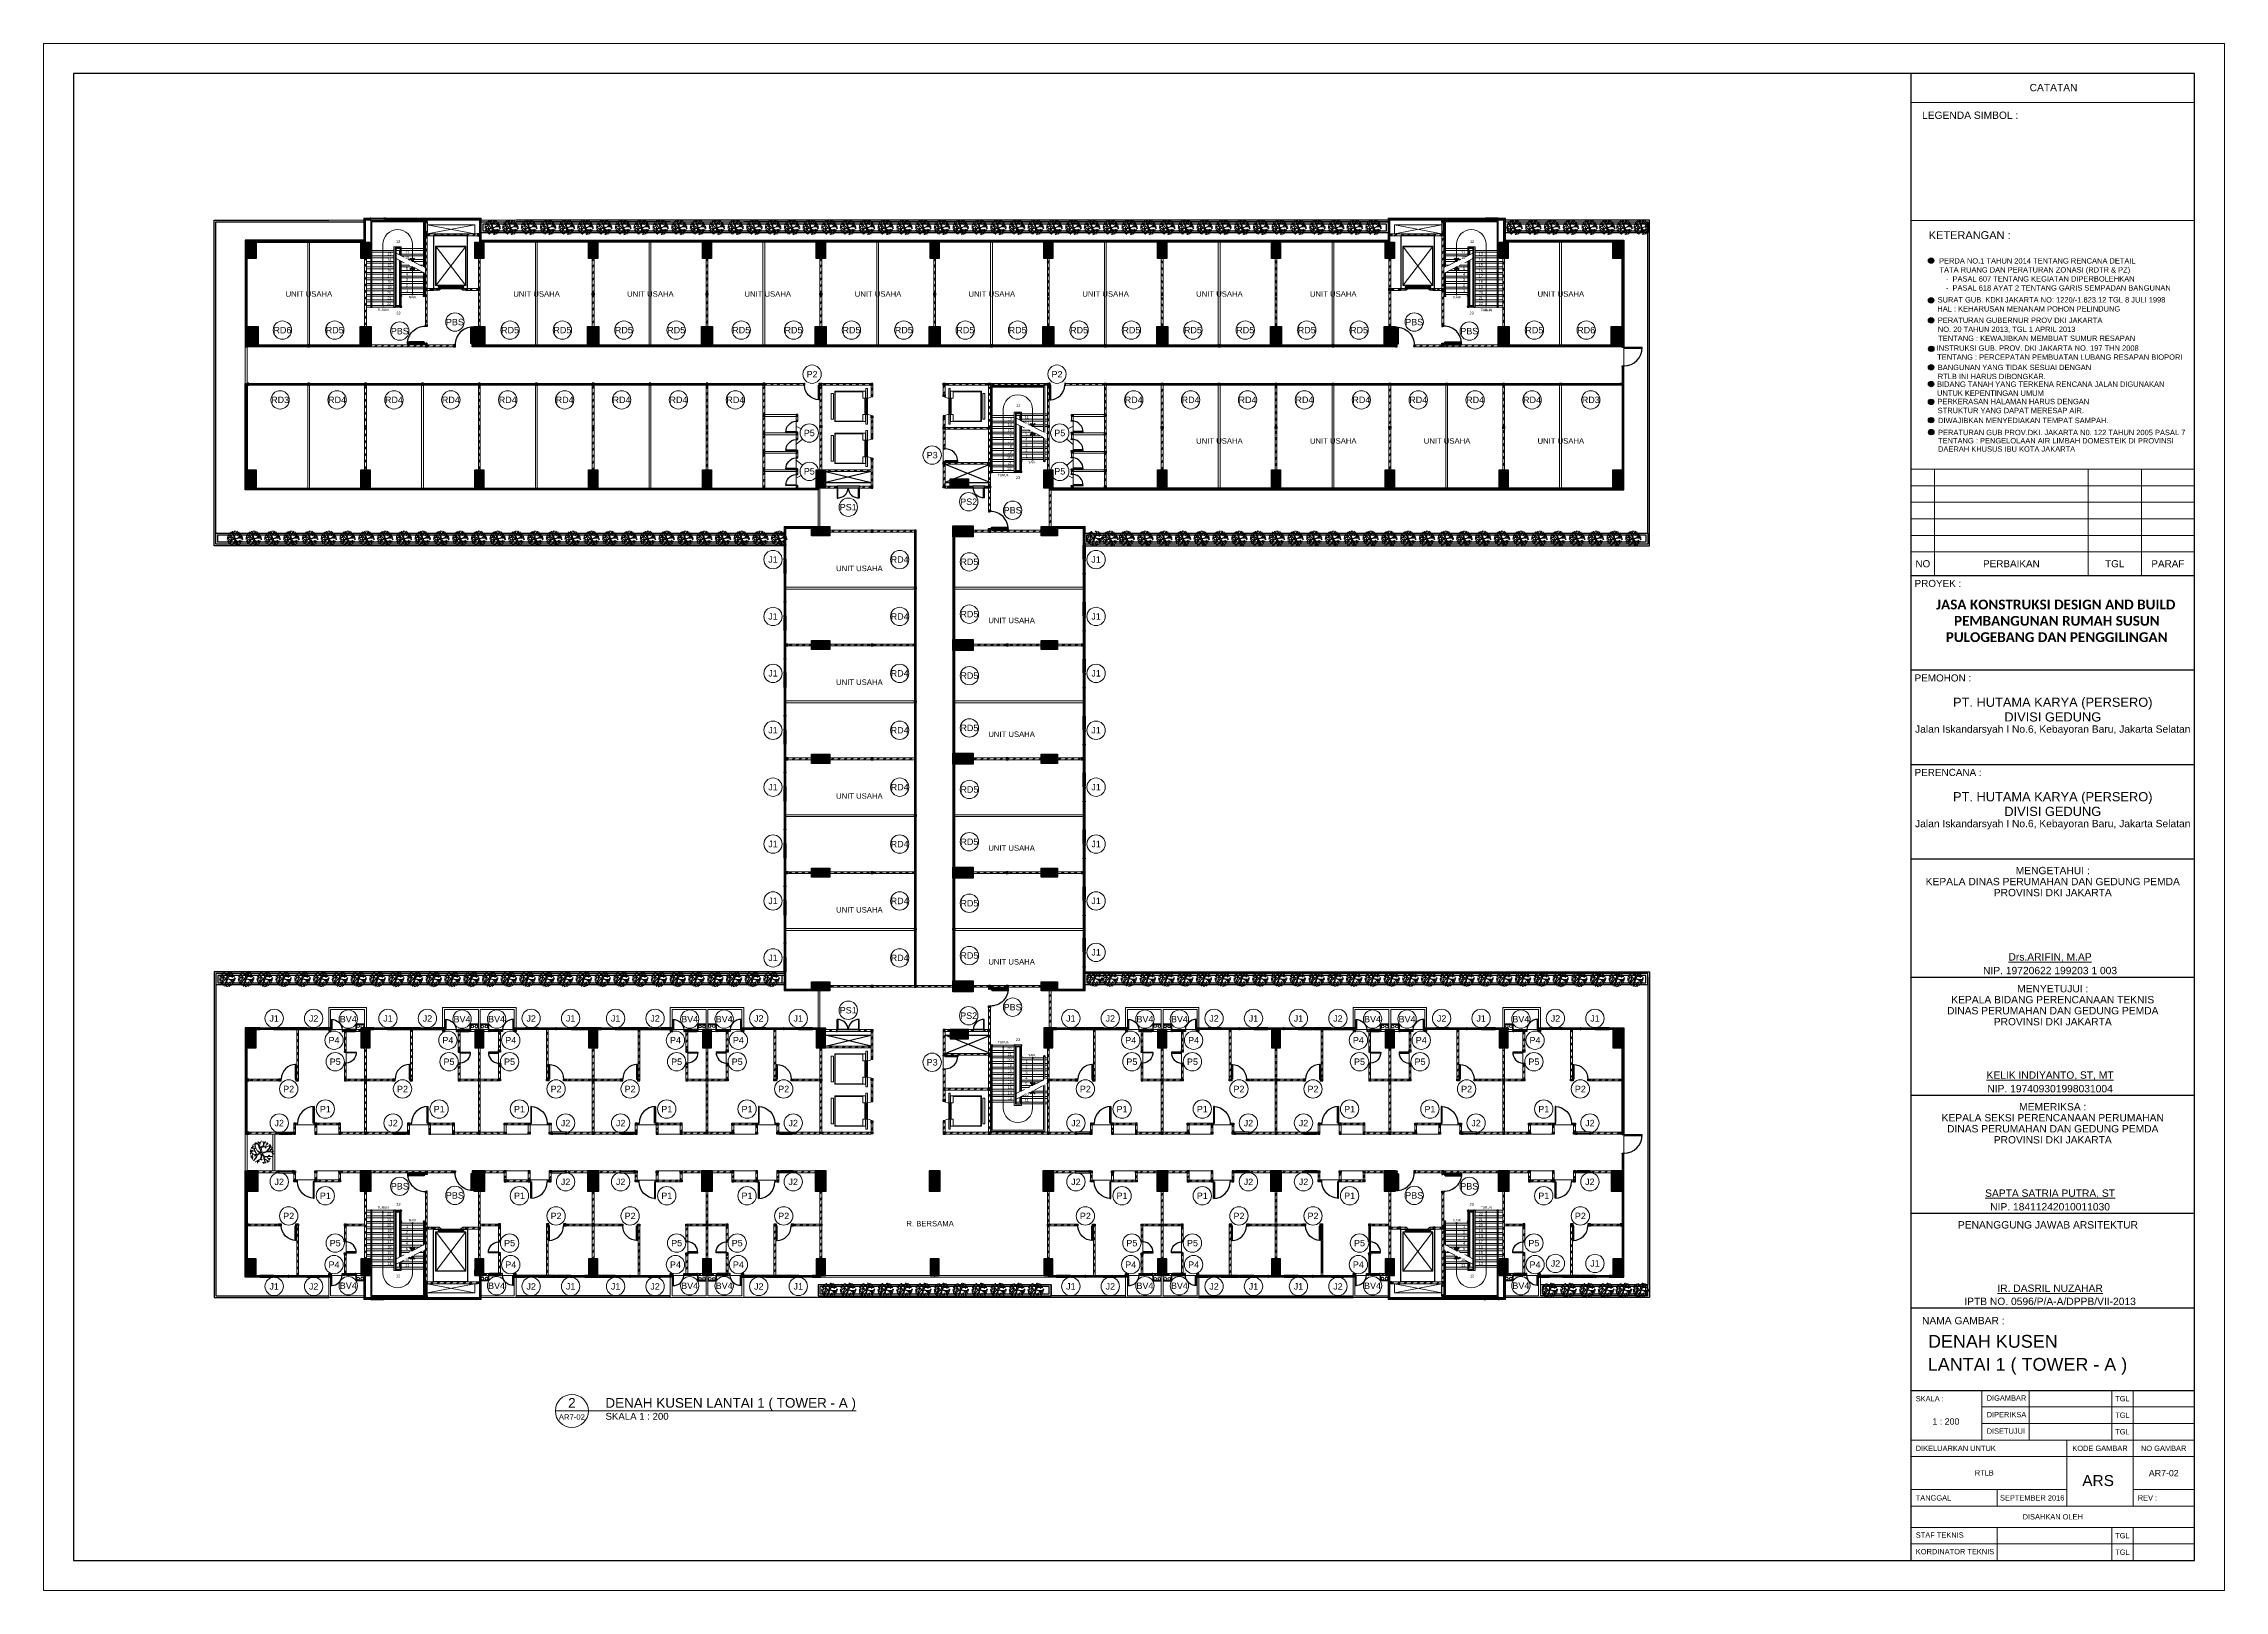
# Model space of a CAD drawing. Header units: millimetres. Extents: x -108 to 351, y -17 to 192.
# Drawn here: x 109.8 to 228.6, y -17 to 67.3 of the extents above; entities that cross this region are included whole.
import ezdxf
from ezdxf.enums import TextEntityAlignment as Align

# ---------------------------------------------------------------- set-up
doc = ezdxf.new("R2010")
doc.units = ezdxf.units.MM
doc.linetypes.add('DASHDOT', pattern=[1, 0.5, -0.25, 0, -0.25])
doc.layers.get('defpoints').update_dxf_attribs({"color": 1})
for name, color, linetype, lineweight in [('-DPK-GARIS TEPI2', 7, 'Continuous', 13), ('-DPK-Simbol', 7, 'Continuous', 25), ('-DPK-TEKS 2', 7, 'Continuous', 15), ('ars', 11, 'Continuous', 0), ('ars @ 1', 11, 'Continuous', 0), ('ARSIR', 31, 'Continuous', 5), ('KACA', 151, 'Continuous', 5), ('KOL', 1, 'Continuous', 30), ('KOLOM', 4, 'Continuous', 9), ('KOP', 7, 'Continuous', 20), ('KOP GARIS', 1, 'Continuous', 30), ('lan', 7, 'Continuous', 15), ('LIFT', 15, 'Continuous', 15), ('NOT', 7, 'Continuous', 20), ('POHON', 62, 'Continuous', 5), ('Stair', 7, 'Continuous', 15), ('tem', 5, 'Continuous', 20)]:
    doc.layers.add(name, color=color, linetype=linetype, lineweight=lineweight)
doc.layers.add('as', color=1, linetype='Continuous', plot=False)
for name, color, linetype in [('HID', 1, 'Continuous'), ('Kusen', 30, 'Continuous'), ('STL', 6, 'Continuous')]:
    doc.layers.add(name, color=color, linetype=linetype)
doc.styles.add('ARIAL', font='arial.ttf')
doc.styles.add('ATTR', font='romans.shx', dxfattribs={"width": 0.8, "height": 0.56})
doc.styles.add('KOPDPK', font='sanss___.ttf', dxfattribs={"height": 2})
doc.styles.add('RM25', font='arial.ttf')
doc.styles.add('S', font='simplex', dxfattribs={"width": 0.75})
doc.styles.get("Standard").update_dxf_attribs({"font": 'arial.ttf'})
pattern_1 = [(45, (0, -3e-11), (-0.1767767, 0.1767767), []), (45, (0.0625, -3e-11), (-0.1767767, 0.1767767), [])]
pattern_2 = [(45, (0, 0), (-0.1767767, 0.1767767), []), (45, (0.0625, 0), (-0.1767767, 0.1767767), [])]
pattern_3 = [(135, (-522.611525, -326.249947), (0.0220970869, 0.0220970869), [])]
pattern_4 = [(135, (-522.611525, -325.874947), (0.0220970869, 0.0220970869), [])]
pattern_5 = [(135, (-504.011525, -325.874947), (0.0220970869, 0.0220970869), [])]
pattern_6 = [(135, (-516.411525, -325.874947), (0.0220970869, 0.0220970869), [])]
pattern_7 = [(315, (-30.7328, 56.584), (-0.1767767, -0.1767767), []), (315, (-30.6703, 56.584), (-0.1767767, -0.1767767), [])]
pattern_8 = [(135, (-504.011525, -326.249947), (0.0220970869, 0.0220970869), [])]
pattern_9 = [(45, (0, -5), (-0.03535534, 0.03535534), []), (135, (0, -5), (-0.03535534, -0.03535534), [])]
pattern_10 = [(135, (-37.282793, 6.524637), (0.02209709, 0.02209709), [])]
pattern_11 = [(225, (1.1, 1e-06), (-0.014142, 0.014142), []), (135, (1.1, 1e-06), (0.014142, 0.014142), [])]
pattern_12 = [(315, (-2e-13, 1e-06), (0.014142, 0.014142), []), (45, (-2e-13, 1e-06), (-0.014142, 0.014142), [])]
pattern_13 = [(135, (-30.482793, 57.124637), (0.022097087, 0.022097087), [])]
pattern_14 = [(135, (-24.432795, 57.124637), (0.022097087, 0.022097087), [])]
pattern_15 = [(135, (-30.132827, 57.124637), (0.022097087, 0.022097087), [])]
pattern_16 = [(135, (-24.08283, 57.124637), (0.022097087, 0.022097087), [])]
pattern_17 = [(45, (1589.31912, -394.5002), (-0.176776695, 0.176776695), []), (45, (1589.38162, -394.5002), (-0.176776695, 0.176776695), [])]
pattern_18 = [(225, (0.53441, 57.94927), (0.1767767, -0.1767767), []), (225, (0.47191, 57.94927), (0.1767767, -0.1767767), [])]
pattern_19 = [(45, (523.14594, -325.874947), (-0.0220970869, 0.0220970869), [])]
pattern_20 = [(225, (37.4672, 56.57964), (0.1767767, -0.1767767), []), (225, (37.4047, 56.57964), (0.1767767, -0.1767767), [])]
pattern_21 = [(225, (37.4672, 56.584), (0.1767767, -0.1767767), []), (225, (37.4047, 56.584), (0.1767767, -0.1767767), [])]
pattern_22 = [(225, (31.2672, 56.57964), (0.1767767, -0.1767767), []), (225, (31.2047, 56.57964), (0.1767767, -0.1767767), [])]
pattern_23 = [(45, (504.54594, -325.874947), (-0.0220970869, 0.0220970869), [])]
pattern_24 = [(225, (18.8672, 56.57964), (0.1767767, -0.1767767), []), (225, (18.8047, 56.57964), (0.1767767, -0.1767767), [])]
pattern_25 = [(225, (18.86737, 56.57964), (0.1767767, -0.1767767), []), (225, (18.80487, 56.57964), (0.1767767, -0.1767767), [])]
pattern_26 = [(225, (18.86737, 56.57964), (0.1767767, -0.1767767), []), (225, (18.80487, 56.57964), (0.1767767, -0.1767767), [])]
pattern_27 = [(225, (18.8672, 56.584), (0.1767767, -0.1767767), []), (225, (18.8047, 56.584), (0.1767767, -0.1767767), [])]
pattern_28 = [(225, (18.87105, 56.584), (0.1767767, -0.1767767), []), (225, (18.80855, 56.584), (0.1767767, -0.1767767), [])]
pattern_29 = [(225, (18.87105, 56.584), (0.1767767, -0.1767767), []), (225, (18.80855, 56.584), (0.1767767, -0.1767767), [])]
pattern_30 = [(45, (13.89048, 1.5), (-0.06629126, 0.06629126), []), (45, (13.93467, 1.5), (-0.06629126, 0.06629126), [])]
pattern_31 = [(225, (16.36856, 55.47963), (0.1767767, -0.1767767), []), (225, (16.30606, 55.47963), (0.1767767, -0.1767767), [])]
pattern_32 = [(45, (516.94594, -325.874947), (-0.0220970869, 0.0220970869), [])]
pattern_33 = [(225, (31.26737, 56.57964), (0.1767767, -0.1767767), []), (225, (31.20487, 56.57964), (0.1767767, -0.1767767), [])]
pattern_34 = [(225, (31.26737, 56.57964), (0.1767767, -0.1767767), []), (225, (31.20487, 56.57964), (0.1767767, -0.1767767), [])]
pattern_35 = [(225, (31.2672, 56.584), (0.1767767, -0.1767767), []), (225, (31.2047, 56.584), (0.1767767, -0.1767767), [])]
pattern_36 = [(225, (31.27105, 56.584), (0.1767767, -0.1767767), []), (225, (31.20855, 56.584), (0.1767767, -0.1767767), [])]
pattern_37 = [(225, (28.76856, 55.47963), (0.1767767, -0.1767767), []), (225, (28.70606, 55.47963), (0.1767767, -0.1767767), [])]
pattern_38 = [(45, (523.14594, -326.249947), (-0.0220970869, 0.0220970869), [])]
pattern_39 = [(225, (37.4672, 56.20464), (0.1767767, -0.1767767), []), (225, (37.4047, 56.20464), (0.1767767, -0.1767767), [])]
pattern_40 = [(225, (37.4672, 56.209), (0.1767767, -0.1767767), []), (225, (37.4047, 56.209), (0.1767767, -0.1767767), [])]
pattern_41 = [(45, (504.54594, -326.249947), (-0.0220970869, 0.0220970869), [])]
pattern_42 = [(225, (18.8672, 56.20464), (0.1767767, -0.1767767), []), (225, (18.8047, 56.20464), (0.1767767, -0.1767767), [])]
pattern_43 = [(225, (18.86737, 56.20464), (0.1767767, -0.1767767), []), (225, (18.80487, 56.20464), (0.1767767, -0.1767767), [])]
pattern_44 = [(225, (18.86737, 56.20464), (0.1767767, -0.1767767), []), (225, (18.80487, 56.20464), (0.1767767, -0.1767767), [])]
pattern_45 = [(225, (18.8672, 56.209), (0.1767767, -0.1767767), []), (225, (18.8047, 56.209), (0.1767767, -0.1767767), [])]
pattern_46 = [(225, (18.87105, 56.209), (0.1767767, -0.1767767), []), (225, (18.80855, 56.209), (0.1767767, -0.1767767), [])]
pattern_47 = [(225, (18.87105, 56.209), (0.1767767, -0.1767767), []), (225, (18.80855, 56.209), (0.1767767, -0.1767767), [])]
pattern_48 = [(45, (13.89048, 1.125), (-0.0662913, 0.0662913), []), (45, (13.93467, 1.125), (-0.0662913, 0.0662913), [])]
pattern_49 = [(225, (16.36856, 55.10463), (0.1767767, -0.1767767), []), (225, (16.30606, 55.10463), (0.1767767, -0.1767767), [])]
pattern_50 = [(225, (18.8672, 57.90464), (0.1767767, -0.1767767), []), (225, (18.8047, 57.90464), (0.1767767, -0.1767767), [])]
pattern_51 = [(45, (-4.1828, 1.34964), (-0.1767767, 0.1767767), []), (45, (-4.1203, 1.34964), (-0.1767767, 0.1767767), [])]
pattern_52 = [(45, (1583.63632, -386.20818), (-0.176776695, 0.176776695), []), (45, (1583.69882, -386.20818), (-0.176776695, 0.176776695), [])]
pattern_53 = [(45, (-3.2928, 1.34964), (-0.1767767, 0.1767767), []), (45, (-3.2303, 1.34964), (-0.1767767, 0.1767767), [])]
pattern_54 = [(45, (1585.52383, -386.20818), (-0.176776695, 0.176776695), []), (45, (1585.58633, -386.20818), (-0.176776695, 0.176776695), [])]

msp = doc.modelspace()

# ---------------------------------------------------------------- texts
at = {"layer": 'NOT', "char_height": 0.3}
for s, insert, attachment_point in [('\\pi0.077964;UNIT USAHA', (122.94617, 53.81517), 1), ('\\pi0.077964;UNIT USAHA', (135.34617, 53.81518), 1), ('\\pi0.077964;UNIT USAHA', (141.54617, 53.81518), 1), ('\\pi0.077964;UNIT USAHA', (147.93891, 53.81518), 1), ('\\pi0.077964;UNIT USAHA', (153.94617, 53.81518), 1), ('\\pi0.077964;UNIT USAHA', (160.14617, 53.81518), 1), ('\\pi0.077964;UNIT USAHA', (166.34617, 53.81518), 1), ('\\pi0.077964;UNIT USAHA', (172.54617, 53.81518), 1), ('\\pi0.077964;UNIT USAHA', (178.74617, 53.81518), 1), ('\\pi0.077964;UNIT USAHA', (191.14617, 53.81518), 1), ('\\pi0.077964;UNIT USAHA', (172.54617, 45.80823), 1), ('\\pi0.077964;UNIT USAHA', (178.74617, 45.80823), 1), ('\\pi0.077964;UNIT USAHA', (184.94617, 45.80823), 1), ('\\pi0.077964;UNIT USAHA', (191.14617, 45.80823), 1), ('\\pi0.077964;UNIT USAHA', (152.93155, 38.86458), 1), ('\\pi0.077964;UNIT USAHA', (161.22449, 36.02834), 1), ('\\pi0.077964;UNIT USAHA', (152.93155, 32.66458), 1), ('\\pi0.077964;UNIT USAHA', (161.22449, 29.82834), 1), ('\\pi0.077964;UNIT USAHA', (152.93155, 26.46458), 1), ('\\pi0.077964;UNIT USAHA', (161.22449, 23.62834), 1), ('\\pi0.077964;UNIT USAHA', (152.93155, 20.26458), 1), ('\\pi0.077964;UNIT USAHA', (161.22449, 17.42834), 1), ('\\pi0.054533;R. BERSAMA', (156.78485, 2.86288), 7)]:
    msp.add_mtext_dynamic_manual_height_columns(s, width=2.6617262, gutter_width=1, heights=[0], dxfattribs=dict(at, insert=insert, attachment_point=attachment_point))
at = {"layer": 'NOT', "insert": (188.1101, 52.71044), "char_height": 0.125, "attachment_point": 7, "style": 'RM25'}
msp.add_mtext_dynamic_manual_height_columns('\\pi0.011764;TURUN', width=0.6162114, gutter_width=1.25, heights=[0], dxfattribs=at)

# ---------------------------------------------------------------- blocks, each defined once
blk = doc.blocks.new('Ndtpd')
blk.add_line((0.747, 0), (-0.747, 0))
blk.add_circle((0, 0), 0.747)
at = {"flags": 4}
for tag, height, p in [('NO', 0.5, (0, 0.148)), ('NOLBR', 0.3, (0, -0.398))]:
    blk.add_attdef(tag, text='', height=height, dxfattribs=at).set_placement(p, align=Align.CENTER)
for tag, p, height in [('NDTPD', (1.516, 0.148), 0.5), ('SKALA', (1.523, -0.398), 0.3)]:
    blk.add_attdef(tag, p, '', height=height, dxfattribs=at)
blk = doc.blocks.new('K 10.10')
at = {"layer": 'ars'}
h = blk.add_hatch(dxfattribs=at)
h.set_pattern_fill('_USER', color=256, scale=0.05, angle=45, double=1, pattern_type=0)
h.set_pattern_definition([(45, (0, 0), (-0.035355339, 0.035355339), []), (135, (0, 0), (-0.035355339, -0.035355339), [])])
h.paths.add_polyline_path([(1560.54, 1380.41), (1560.64, 1380.41), (1560.64, 1380.51), (1560.54, 1380.51)])
at = {"layer": 'KOL'}
blk.add_lwpolyline([(1560.54, 1380.41), (1560.64, 1380.41), (1560.64, 1380.51), (1560.54, 1380.51)], close=True, dxfattribs=at)
blk = doc.blocks.new('T. J1')
at = {"layer": 'Kusen'}
for p, q in [((-0.02, 0), (-0.77, 0)), ((-0.72, 0.1), (-0.07, 0.1)), ((-0.07, 0.06), (-0.72, 0.06)), ((0.02, 0), (0.77, 0)), ((0.72, 0.1), (0.07, 0.1)), ((0.07, 0.06), (0.72, 0.06))]:
    blk.add_line(p, q, dxfattribs=at)
for points in [[(-0.81, 0), (-0.77, 0), (-0.77, 0.1), (-0.81, 0.1)], [(-0.02, 0), (0.02, 0), (0.02, 0.1), (-0.02, 0.1)], [(0.81, 0), (0.77, 0), (0.77, 0.1), (0.81, 0.1)]]:
    blk.add_lwpolyline(points, close=True, dxfattribs=at)
for points in [[(-0.72, 0.08), (-0.72, 0.06), (-0.77, 0.06), (-0.77, 0.1), (-0.72, 0.1), (-0.72, 0.08), (-0.73, 0.08), (-0.73, 0.08), (-0.72, 0.08)], [(-0.07, 0.08), (-0.07, 0.06), (-0.02, 0.06), (-0.02, 0.1), (-0.07, 0.1), (-0.07, 0.08), (-0.06, 0.08), (-0.06, 0.08), (-0.07, 0.08)], [(0.07, 0.08), (0.07, 0.06), (0.02, 0.06), (0.02, 0.1), (0.07, 0.1), (0.07, 0.08), (0.06, 0.08), (0.06, 0.08), (0.07, 0.08)], [(0.72, 0.08), (0.72, 0.06), (0.77, 0.06), (0.77, 0.1), (0.72, 0.1), (0.72, 0.08), (0.73, 0.08), (0.73, 0.08), (0.72, 0.08)]]:
    blk.add_lwpolyline(points, dxfattribs=at)
at = {"layer": 'Kusen', "color": 141}
for points in [[(-0.73, 0.08), (-0.06, 0.08), (-0.06, 0.08), (-0.73, 0.08)], [(0.73, 0.08), (0.06, 0.08), (0.06, 0.08), (0.73, 0.08)]]:
    blk.add_lwpolyline(points, close=True, dxfattribs=at)
blk = doc.blocks.new('T. J2')
at = {"layer": 'KACA', "color": 141}
blk.add_lwpolyline([(-0.38, 0.08), (0.29, 0.08), (0.29, 0.08), (-0.38, 0.08)], close=True, dxfattribs=at)
at = {"layer": 'Kusen'}
for p, q in [((-0.42, 0), (0.33, 0)), ((-0.37, 0.1), (0.28, 0.1)), ((0.28, 0.06), (-0.37, 0.06))]:
    blk.add_line(p, q, dxfattribs=at)
for points in [[(-0.46, 0), (-0.42, 0), (-0.42, 0.1), (-0.46, 0.1)], [(0.33, 0), (0.37, 0), (0.37, 0.1), (0.33, 0.1)]]:
    blk.add_lwpolyline(points, close=True, dxfattribs=at)
for points in [[(-0.37, 0.08), (-0.37, 0.06), (-0.42, 0.06), (-0.42, 0.1), (-0.37, 0.1), (-0.37, 0.08), (-0.38, 0.08), (-0.38, 0.08), (-0.37, 0.08)], [(0.28, 0.08), (0.28, 0.06), (0.33, 0.06), (0.33, 0.1), (0.28, 0.1), (0.28, 0.08), (0.29, 0.08), (0.29, 0.08), (0.28, 0.08)]]:
    blk.add_lwpolyline(points, dxfattribs=at)
blk = doc.blocks.new('P.80')
at = {"layer": 'Kusen'}
for points in [[(-70.61, -74.94), (-70.57, -74.94), (-70.57, -74.84), (-70.61, -74.84)], [(-69.81, -74.84), (-69.77, -74.84), (-69.77, -74.04), (-69.81, -74.04)], [(-69.77, -74.94), (-69.73, -74.94), (-69.73, -74.84), (-69.77, -74.84)]]:
    blk.add_lwpolyline(points, close=True, dxfattribs=at)
blk.add_arc((-69.77, -74.84), 0.8, 90, 180, dxfattribs=at)
blk = doc.blocks.new('P-90')
at = {"layer": 'Kusen', "lineweight": 9}
for points in [[(373.8, -22.5), (373.84, -22.5), (373.84, -22.6), (373.8, -22.6)], [(374.74, -22.5), (374.78, -22.5), (374.78, -22.6), (374.74, -22.6)]]:
    blk.add_lwpolyline(points, close=True, dxfattribs=at)
at = {"layer": 'Kusen'}
blk.add_lwpolyline([(374.69, -21.6), (374.74, -21.6), (374.74, -22.5), (374.69, -22.5)], close=True, dxfattribs=at)
blk.add_arc((374.74, -22.5), 0.9, 90, 180, dxfattribs=at)
blk = doc.blocks.new('P.60')
at = {"layer": 'Kusen'}
for points in [[(1472.83, 997.54), (1472.87, 997.54), (1472.87, 997.44), (1472.83, 997.44)], [(1472.87, 996.89), (1472.91, 996.89), (1472.91, 997.44), (1472.87, 997.44)], [(1473.47, 997.54), (1473.51, 997.54), (1473.51, 997.44), (1473.47, 997.44)]]:
    blk.add_lwpolyline(points, close=True, dxfattribs=at)
blk.add_arc((1472.89, 997.47), 0.581, 268.0266, 356.9943, dxfattribs=at)
blk = doc.blocks.new('BV')
at = {"layer": 'Kusen'}
for points in [[(-0.225, 0.1), (-0.265, 0.1), (-0.265, 0), (-0.225, 0)], [(-0.225, 0.1), (-0.265, 0.1), (-0.265, 0), (-0.225, 0)], [(0.225, 0.1), (-0.225, 0.1), (-0.225, 0), (0.225, 0)], [(0.225, 0.1), (0.265, 0.1), (0.265, 0), (0.225, 0)]]:
    blk.add_lwpolyline(points, close=True, dxfattribs=at)
at = {"layer": 'Kusen', "color": 141}
blk.add_lwpolyline([(0.225, 0.05), (-0.225, 0.05)], dxfattribs=at)
blk = doc.blocks.new('bola-3')
at = {"layer": 'POHON'}
for p, q in [((-1.65, -0.31), (-2.28, 0.2)), ((-1.84, 0.34), (-2.27, 0.32)), ((-2.05, 0), (-2.27, -0.31)), ((-2.2, 0.55), (-1.82, 0.37)), ((-1.83, 0.82), (-2.16, 0.74)), ((-1.47, 0.67), (-2.06, 0.94)), ((-1.25, 1.01), (-1.87, 1.29)), ((-1.87, 1.27), (-1.62, 0.76)), ((-1.28, 0.22), (-1.84, 0.34)), ((-1.82, 0.37), (-1.35, 0.29)), ((-1.31, 1.47), (-1.72, 1.49)), ((-0.94, -0.31), (-1.47, 0.67)), ((-1.36, 0.34), (-1.47, 0.57)), ((-1.21, 1.01), (-1.38, 1.8)), ((-1.35, 0.29), (-1.36, 0.34)), ((-1.06, -0.37), (-1.28, 0.22)), ((-0.92, 0.36), (-1.25, 1.01)), ((-0.87, 0.39), (-1.21, 1.01)), ((-1.2, 1.91), (-0.65, 1.5)), ((-0.41, -0.1), (-0.92, 0.36)), ((-0.17, -0.05), (-0.87, 0.39)), ((-0.8, 1.61), (-0.7, 2.14)), ((-0.65, 1.5), (-0.57, 1.01)), ((-0.57, 1.01), (-0.24, 0.53)), ((-0.32, 1.8), (-0.47, 1.24)), ((-0.47, 1.24), (-0.44, 1.1)), ((-0.44, 1.1), (-0.28, 0.89)), ((-0.05, 2.25), (-0.32, 1.8)), ((-0.28, 0.89), (-0.25, 1.1)), ((-0.25, 1.1), (0.3, 1.34)), ((-0.24, 0.53), (-0.17, -0.03)), ((-0.15, 0.92), (0.18, 1.12)), ((0.08, 0.02), (-0.15, 0.92)), ((0.08, -0.21), (1.04, 0.13)), ((0.09, 0), (0.88, 0.2)), ((0.18, 2.23), (0.33, 1.73)), ((0.18, 1.12), (0.75, 1.04)), ((0.37, 1.33), (0.26, 1.2)), ((0.27, 1.2), (0.69, 1.12)), ((0.31, 1.34), (0.33, 1.77)), ((0.36, 1.79), (0.37, 1.33)), ((0.39, 1.79), (0.73, 2.12)), ((0.69, 1.12), (1.06, 1.93)), ((0.75, 1.04), (1.69, 1.43)), ((0.88, 0.2), (1.81, 1.27)), ((1.04, 0.13), (1.92, 0.07)), ((1.81, 1.26), (1.06, 0.22)), ((1.06, 0.22), (1.46, 0.18)), ((1.46, 0.18), (1.87, 0.64)), ((1.55, 1.59), (1.47, 0.89)), ((1.87, 0.64), (1.55, 0.18)), ((1.55, 0.16), (1.91, 0.13)), ((1.88, 0.64), (1.94, 1.04)), ((1.88, 0.64), (2.13, 0.55)), ((1.91, 0.13), (2.16, 0.41)), ((1.92, 0.07), (2.14, -0.42)), ((-2, -0.77), (-2.19, -0.67)), ((-1.95, -0.67), (-2.05, -0.98)), ((-1.65, -0.31), (-1.95, -0.67)), ((-1.84, -0.56), (-1.71, -0.86)), ((-1.71, -0.86), (-1.83, -1.35)), ((-0.98, -0.47), (-1.65, -0.31)), ((-1.64, -0.31), (-1.06, -0.37)), ((-1.62, -1.62), (-1.1, -0.91)), ((-1.01, -0.97), (-1.62, -1.6)), ((-1.18, -1.72), (-1.25, -1.88)), ((-0.28, -1.21), (-1.18, -1.71)), ((-0.21, -1.3), (-1.18, -1.72)), ((-1.09, -0.91), (-0.98, -0.47)), ((-0.81, -0.45), (-1.01, -0.97)), ((-0.83, -0.31), (-0.94, -0.31)), ((-0.9, -1.62), (-0.85, -2.08)), ((-0.41, -0.12), (-0.83, -0.31)), ((-0.52, -0.28), (-0.81, -0.45)), ((-0.19, -0.24), (-0.52, -0.28)), ((-0.11, -0.75), (-0.28, -1.21)), ((0.03, -0.81), (-0.21, -1.3)), ((-0.19, -0.24), (-0.11, -0.75)), ((-0.02, -0.26), (0.41, -0.75)), ((-0.02, -0.28), (0.03, -0.81)), ((0.08, -0.23), (0.51, -0.74)), ((0.41, -0.75), (0.37, -1.25)), ((0.37, -1.25), (0.56, -1.67)), ((0.56, -1.67), (0.42, -2.18)), ((0.44, -1.25), (0.78, -2.06)), ((0.45, -1.27), (1.03, -1.57)), ((0.52, -0.84), (0.47, -1.18)), ((0.47, -1.18), (1.03, -1.53)), ((0.51, -0.74), (2.08, -0.74)), ((0.52, -0.84), (1.06, -0.82)), ((1.03, -1.53), (1.54, -1.65)), ((1.03, -1.57), (1.06, -1.94)), ((1.06, -0.82), (1.29, -1.28)), ((1.19, -1.09), (1.73, -1.25))]:
    blk.add_line(p, q, dxfattribs=at)
for points in [[(-1.9, 0.32), (-2.05, 0.25), (-2, 0.11), (-1.87, 0.2)], [(-1.73, 1.01), (-1.89, 1.06), (-1.98, 0.96), (-1.84, 0.9)], [(-1.44, 0.68), (-1.44, 0.83), (-1.27, 0.83), (-1.3, 0.7)], [(-1.23, 1.8), (-1.27, 1.66), (-1.14, 1.57), (-1.1, 1.71)], [(-0.43, 1.97), (-0.64, 1.91), (-0.5, 1.81), (-0.31, 1.84)], [(0, 0.02), (-0.07, 0), (-0.08, -0.05), (-0.03, -0.03)], [(0.49, 1.88), (0.64, 1.95), (0.74, 1.86), (0.61, 1.79)], [(0.69, 1.05), (0.62, 0.94), (0.79, 0.81), (0.85, 0.96)], [(1.16, 1.78), (1, 1.73), (1, 1.6), (1.16, 1.62)], [(1.67, 0.41), (1.59, 0.48), (1.62, 0.61), (1.71, 0.59)], [(2.03, 0.16), (2.08, 0.25), (2.25, 0.25), (2.17, 0.15)], [(-1.87, -0.88), (-1.98, -0.98), (-1.94, -1.11), (-1.83, -1.04)], [(-1.24, -0.45), (-1.37, -0.54), (-1.36, -0.72), (-1.22, -0.61)], [(-0.67, -1.53), (-0.75, -1.64), (-0.65, -1.79), (-0.53, -1.66)], [(-0.17, -1.26), (-0.17, -1.37), (-0.1, -1.42), (0.04, -1.42), (0.01, -1.28), (-0.07, -1.26)], [(0.48, -1.92), (0.35, -1.84), (0.16, -1.95), (0.33, -2.03)], [(1.07, -1.75), (1.17, -1.68), (1.29, -1.79), (1.19, -1.86)], [(1.32, -0.71), (1.32, -0.58), (1.48, -0.49), (1.48, -0.64)], [(1.43, -1.18), (1.38, -1.29), (1.48, -1.4), (1.53, -1.29)], [(2.1, -0.23), (2.24, -0.14), (2.35, -0.23), (2.22, -0.31)]]:
    blk.add_lwpolyline(points, close=True, dxfattribs=at)
at = {"layer": 'POHON', "style": 'ATTR', "width": 0.8, "flags": 9}
blk.add_attdef('ESTCODE', (-0.07, 0), '', height=0.00000926, dxfattribs=at)
blk = doc.blocks.new('k1')
at = {"layer": 'ars'}
h = blk.add_hatch(dxfattribs=at)
h.set_pattern_fill('_USER', color=256, scale=0.05, angle=45, double=1, pattern_type=0)
h.set_pattern_definition(pattern_9)
h.paths.add_polyline_path([(-0.3, -0.55), (0.3, -0.55), (0.3, 0.55), (-0.3, 0.55)])
at = {"layer": 'KOL'}
blk.add_lwpolyline([(-0.3, -0.55), (0.3, -0.55), (0.3, 0.55), (-0.3, 0.55)], close=True, dxfattribs=at)
blk = doc.blocks.new('k2')
at = {"layer": 'ars'}
h = blk.add_hatch(dxfattribs=at)
h.set_pattern_fill('_USER', color=256, scale=0.05, angle=45, double=1, pattern_type=0)
h.set_pattern_definition(pattern_9)
h.paths.add_polyline_path([(-0.25, -0.5), (0.25, -0.5), (0.25, 0.5), (-0.25, 0.5)])
at = {"layer": 'KOL'}
blk.add_lwpolyline([(-0.25, -0.5), (0.25, -0.5), (0.25, 0.5), (-0.25, 0.5)], close=True, dxfattribs=at)
blk = doc.blocks.new('k3')
at = {"layer": 'ars'}
h = blk.add_hatch(dxfattribs=at)
h.set_pattern_fill('_USER', color=256, scale=0.05, angle=45, double=1, pattern_type=0)
h.set_pattern_definition([(45, (0, -5.05), (-0.03535534, 0.03535534), []), (135, (0, -5.05), (-0.03535534, -0.03535534), [])])
h.paths.add_polyline_path([(-0.25, -0.45), (0.25, -0.45), (0.25, 0.45), (-0.25, 0.45)])
at = {"layer": 'KOL'}
blk.add_lwpolyline([(-0.25, -0.45), (0.25, -0.45), (0.25, 0.45), (-0.25, 0.45)], close=True, dxfattribs=at)
blk = doc.blocks.new('D-P90')
at = {"layer": 'ars'}
h = blk.add_hatch(dxfattribs=at)
h.set_pattern_fill('ANSI37', color=256, scale=0.005, angle=-90, style=0)
h.set_pattern_definition([(45, (-1350.94906, -1248.591899), (0.01122532015, -0.01122532015), []), (315, (-1350.94906, -1248.591899), (-0.01122532015, -0.01122532015), [])])
h.paths.add_polyline_path([(0.01, -0.18, -0.414214), (0.01, -0.18), (0.01, -1.12, -0.414214), (0.01, -1.12), (-0.03, -1.12, 0.414214), (-0.04, -1.12), (-0.04, -1.14, -1), (-0.04, -1.14), (-0.04, -0.16, -1), (-0.04, -0.16), (-0.04, -0.18, 0.414214), (-0.03, -0.18)])
at = {"layer": 'as'}
for q in [(-0.05, -0.16), (-0.04, -0.15)]:
    blk.add_line((-0.04, -0.16), q, dxfattribs=at)
at = {"layer": 'HID'}
for p, q in [((-0.04, -0.12), (-0.09, -0.08)), ((-0.04, -0.12), (-0.09, -0.08)), ((-0.07, -0.15), (-0.02, -0.1)), ((-0.06, -0.15), (-0.02, -0.11)), ((0.97, -0.15), (0.92, -0.1)), ((0.96, -0.15), (0.92, -0.11)), ((0.94, -0.12), (0.99, -0.08)), ((0.94, -0.12), (0.99, -0.08))]:
    blk.add_line(p, q, dxfattribs=at)
for points in [[(-0.04, -0.13), (-0.04, -0.13), (-0.04, -0.12), (-0.04, -0.12)], [(0.94, -0.13), (0.94, -0.13), (0.94, -0.12), (0.94, -0.12)]]:
    blk.add_lwpolyline(points, dxfattribs=at)
at = {"layer": 'KOL'}
blk.add_line((0.97, -0.13), (0.97, -0.15), dxfattribs=at)
at = {"layer": 'Kusen', "ltscale": 2}
for p, q in [((-0.1, -0.22), (-0.1, -1.06)), ((-0.08, -0.24), (-0.08, -1.06)), ((-0.07, -0.21), (-0.04, -0.21)), ((-0.07, -0.22), (-0.07, -0.21)), ((-0.07, -0.25), (-0.07, -0.24)), ((-0.07, -0.25), (-0.04, -0.25)), ((-0.07, -1.05), (-0.04, -1.05)), ((-0.07, -1.05), (-0.07, -1.06)), ((-0.07, -1.08), (-0.07, -1.09)), ((-0.07, -1.09), (-0.04, -1.09)), ((-0.06, -0.25), (-0.06, -0.21)), ((-0.06, -1.05), (-0.06, -1.09)), ((-0.04, -0.25), (-0.04, -0.21)), ((-0.04, -1.05), (-0.04, -1.09)), ((0.05, -0.21), (0.01, -0.21)), ((0.01, -0.25), (0.01, -0.21)), ((0.05, -0.25), (0.01, -0.25)), ((0.05, -1.05), (0.01, -1.05)), ((0.01, -1.05), (0.01, -1.09)), ((0.05, -1.09), (0.01, -1.09)), ((0.03, -0.25), (0.03, -0.21)), ((0.03, -1.05), (0.03, -1.09)), ((0.05, -0.22), (0.05, -0.21)), ((0.05, -0.25), (0.05, -0.24)), ((0.05, -0.24), (0.05, -1.06)), ((0.05, -1.05), (0.05, -1.06)), ((0.05, -1.08), (0.05, -1.09)), ((0.07, -0.22), (0.07, -1.06))]:
    blk.add_line(p, q, dxfattribs=at)
at = {"layer": 'Kusen'}
blk.add_line((-0.04, -0.16), (-0.04, -0.16), dxfattribs=at)
blk.add_line((-0.04, -0.16), (-0.04, -0.16), dxfattribs=at)
at = {"layer": 'Kusen', "ltscale": 2}
for points in [[(-0.1, -0.24), (-0.06, -0.24), (-0.06, -0.22), (-0.1, -0.22), (-0.1, -0.24)], [(-0.1, -1.06), (-0.06, -1.06), (-0.06, -1.08), (-0.1, -1.08), (-0.1, -1.06)], [(0.07, -0.24), (0.03, -0.24), (0.03, -0.22), (0.07, -0.22), (0.07, -0.24)], [(0.07, -1.06), (0.03, -1.06), (0.03, -1.08), (0.07, -1.08), (0.07, -1.06)]]:
    blk.add_lwpolyline(points, dxfattribs=at)
at = {"layer": 'Kusen'}
blk.add_circle((-0.04, -0.16), 0.001, dxfattribs=at)
for radius, start, end in [(0.961, 270, 0.4597), (0.0025, 75.7804, 11.3851)]:
    blk.add_arc((-0.04, -0.16), radius, start, end, dxfattribs=at)
at = {"layer": 'STL'}
for p, q in [((-0.04, -0.18), (-0.04, -0.16)), ((-0.04, -0.16), (-0.04, -1.14)), ((-0.04, -1.12), (-0.04, -1.14)), ((-0.03, -0.18), (0.01, -0.18)), ((-0.03, -1.12), (0.01, -1.12)), ((0.01, -0.18), (0.01, -1.12))]:
    blk.add_line(p, q, dxfattribs=at)
for points in [[(0, -0.1), (0, -0.1), (-0.02, -0.1, 0.414214), (-0.02, -0.1), (-0.02, -0.15, -0.414214), (-0.02, -0.15), (-0.07, -0.15, -0.414214), (-0.07, -0.15), (-0.07, -0.13), (-0.07, -0.13), (-0.07, -0.15, 0.414214), (-0.07, -0.15), (-0.02, -0.15, 0.414214), (-0.02, -0.15), (-0.02, -0.1, -0.414214), (-0.02, -0.1)], [(0.9, -0.1), (0.9, -0.1), (0.92, -0.1, -0.414214), (0.92, -0.1), (0.92, -0.15, 0.414214), (0.92, -0.15), (0.97, -0.15, 0.414214), (0.97, -0.15), (0.97, -0.13), (0.97, -0.13), (0.97, -0.15, -0.414214), (0.97, -0.15), (0.92, -0.15, -0.414214), (0.92, -0.15), (0.92, -0.1, 0.414214), (0.92, -0.1)]]:
    blk.add_lwpolyline(points, format="xyb", close=True, dxfattribs=at)
blk.add_lwpolyline([(0.01, -0.18), (-0.03, -0.18, -0.414214), (-0.04, -0.18), (-0.04, -0.16, 1), (-0.04, -0.16), (-0.04, -1.14, 1), (-0.04, -1.14), (-0.04, -1.12, -0.414214), (-0.03, -1.12), (0.01, -1.12, 0.414214), (0.01, -1.12), (0.01, -0.18)], format="xyb", dxfattribs=at)
for centre, radius, start, end in [((-0.04, -0.16), 0.00075, 0, 180), ((-0.03, -0.18), 0.0025, 180, 270), ((-0.03, -1.12), 0.0025, 90, 180), ((-0.04, -1.14), 0.00075, 180, 0), ((0.01, -0.18), 0.001, 360, 90), ((0.01, -0.18), 0.0025, 360, 90), ((0.01, -1.12), 0.001, 270, 0)]:
    blk.add_arc(centre, radius, start, end, dxfattribs=at)
blk = doc.blocks.new('PINTU DARURAT')
at = {"layer": 'ARSIR'}
h = blk.add_hatch(dxfattribs=at)
h.set_pattern_fill('_USER', color=256, scale=0.02, angle=315, style=0, double=1, pattern_type=0)
h.set_pattern_definition(pattern_12)
edge = h.paths.add_edge_path()
edge.add_line((0, 0), (0.1, 0))
edge.add_line((0.1, 0), (0.1, 0.05))
edge.add_line((0.1, 0.05), (0.08, 0.05))
edge.add_line((0.08, 0.05), (0.08, 0.1))
edge.add_arc((0.08, 0.1), 0.0015, 360, 450)
edge.add_line((0.08, 0.1), (0.03, 0.1))
edge.add_arc((0.03, 0.1), 0.0015, 90, 180)
edge.add_line((0.03, 0.1), (0.03, 0.08))
edge.add_line((0.03, 0.08), (0.03, 0.08))
edge.add_line((0.03, 0.08), (0.03, 0.1))
edge.add_line((0.03, 0.1), (0, 0.1))
edge.add_line((0, 0.1), (0, 0))
h = blk.add_hatch(dxfattribs=at)
h.set_pattern_fill('_USER', color=256, scale=0.02, angle=315, style=0, double=1, pattern_type=0)
h.set_pattern_definition(pattern_12)
edge = h.paths.add_edge_path()
edge.add_line((0, 0), (0.1, 0))
edge.add_line((0.1, 0), (0.1, 0.05))
edge.add_line((0.1, 0.05), (0.08, 0.05))
edge.add_line((0.08, 0.05), (0.08, 0.1))
edge.add_arc((0.08, 0.1), 0.0015, 360, 450)
edge.add_line((0.08, 0.1), (0.03, 0.1))
edge.add_arc((0.03, 0.1), 0.0015, 90, 180)
edge.add_line((0.03, 0.1), (0.03, 0.08))
edge.add_line((0.03, 0.08), (0.03, 0.08))
edge.add_line((0.03, 0.08), (0.03, 0.1))
edge.add_line((0.03, 0.1), (0, 0.1))
edge.add_line((0, 0.1), (0, 0))
h = blk.add_hatch(dxfattribs=at)
h.set_pattern_fill('_USER', color=256, scale=0.02, angle=315, style=0, double=1, pattern_type=0)
h.set_pattern_definition(pattern_11)
edge = h.paths.add_edge_path()
edge.add_line((1.1, 0), (1, 0))
edge.add_line((1, 0), (1, 0.05))
edge.add_line((1, 0.05), (1.02, 0.05))
edge.add_line((1.02, 0.05), (1.02, 0.1))
edge.add_arc((1.02, 0.1), 0.0015, -630, -540, ccw=False)
edge.add_line((1.02, 0.1), (1.07, 0.1))
edge.add_arc((1.07, 0.1), 0.0015, -360, -270, ccw=False)
edge.add_line((1.07, 0.1), (1.07, 0.08))
edge.add_line((1.07, 0.08), (1.07, 0.08))
edge.add_line((1.07, 0.08), (1.07, 0.1))
edge.add_line((1.07, 0.1), (1.1, 0.1))
edge.add_line((1.1, 0.1), (1.1, 0))
h = blk.add_hatch(dxfattribs=at)
h.set_pattern_fill('_USER', color=256, scale=0.02, angle=315, style=0, double=1, pattern_type=0)
h.set_pattern_definition(pattern_11)
edge = h.paths.add_edge_path()
edge.add_line((1.1, 0), (1, 0))
edge.add_line((1, 0), (1, 0.05))
edge.add_line((1, 0.05), (1.02, 0.05))
edge.add_line((1.02, 0.05), (1.02, 0.1))
edge.add_arc((1.02, 0.1), 0.0015, -630, -540, ccw=False)
edge.add_line((1.02, 0.1), (1.07, 0.1))
edge.add_arc((1.07, 0.1), 0.0015, -360, -270, ccw=False)
edge.add_line((1.07, 0.1), (1.07, 0.08))
edge.add_line((1.07, 0.08), (1.07, 0.08))
edge.add_line((1.07, 0.08), (1.07, 0.1))
edge.add_line((1.07, 0.1), (1.1, 0.1))
edge.add_line((1.1, 0.1), (1.1, 0))
at = {"layer": 'KOL'}
blk.add_line((1.1, 0.1), (1.1, 0), dxfattribs=at)
blk.add_line((1.1, 0.1), (1.1, 0), dxfattribs=at)
blk.add_line((1.1, 0.1), (1.1, 0), dxfattribs=at)
blk.add_line((1.1, 0.1), (1.1, 0), dxfattribs=at)
for points in [[(0, 0), (0.1, 0), (0.1, 0.05), (0.08, 0.05), (0.08, 0.1, 0.414214), (0.08, 0.1), (0.03, 0.1, 0.414214), (0.03, 0.1), (0.03, 0.08), (0.03, 0.08), (0.03, 0.1), (0, 0.1)], [(0, 0), (0.1, 0), (0.1, 0.05), (0.08, 0.05), (0.08, 0.1, 0.414214), (0.08, 0.1), (0.03, 0.1, 0.414214), (0.03, 0.1), (0.03, 0.08), (0.03, 0.08), (0.03, 0.1), (0, 0.1)], [(1.1, 0), (1, 0), (1, 0.05), (1.02, 0.05), (1.02, 0.1, -0.414214), (1.02, 0.1), (1.07, 0.1, -0.414214), (1.07, 0.1), (1.07, 0.08), (1.07, 0.08), (1.07, 0.1), (1.1, 0.1)], [(1.1, 0), (1, 0), (1, 0.05), (1.02, 0.05), (1.02, 0.1, -0.414214), (1.02, 0.1), (1.07, 0.1, -0.414214), (1.07, 0.1), (1.07, 0.08), (1.07, 0.08), (1.07, 0.1), (1.1, 0.1)]]:
    blk.add_lwpolyline(points, format="xyb", close=True, dxfattribs=at)
at = {"layer": 'Kusen', "xscale": -1, "rotation": 180}
blk.add_blockref('D-P90', (0.1, -0.05), dxfattribs=at)
blk = doc.blocks.new('P.SHAFT')
for points in [[(-0.05, 0.54), (-0.05, 0.58), (0.05, 0.58), (0.05, 0.54)], [(-0.05, 0.04), (-0.05, 0.54), (0.05, 0.54), (0.05, 0.04)], [(-0.05, 0), (-0.05, 0.04), (0.05, 0.04), (0.05, 0)]]:
    blk.add_lwpolyline(points, close=True)
blk = doc.blocks.new('LIFT PENUMPANG')
at = {"layer": 'LIFT'}
for points in [[(-0.84, 1.76), (-0.84, 0.08), (0.82, 0.08), (0.82, 1.76)], [(-0.81, 1.73), (-0.81, 0.23), (-0.46, 0.23), (-0.46, 0.08), (0.44, 0.08), (0.44, 0.23), (0.79, 0.23), (0.79, 1.73)], [(-0.71, 1.95), (-0.71, 1.83), (0.69, 1.83), (0.69, 1.95)], [(-0.46, 0.08), (0.44, 0.08), (0.44, 0.12), (-0.46, 0.12)], [(-0.46, 0.1), (0.44, 0.1), (0.44, 0.12), (-0.46, 0.12)], [(-0.46, 0.02), (0.44, 0.02), (0.44, 0.06), (-0.46, 0.06)], [(-0.46, 0.04), (0.44, 0.04), (0.44, 0.06), (-0.46, 0.06)], [(-0.46, -0.02), (0.44, -0.02), (0.44, 0.02), (-0.46, 0.02)], [(-0.46, 0), (0.44, 0), (0.44, 0.02), (-0.46, 0.02)], [(-0.01, 0.12), (0, 0.12), (0, 0.08), (-0.01, 0.08)], [(-0.01, 0.06), (0, 0.06), (0, 0.02), (-0.01, 0.02)], [(-0.01, 0.02), (0, 0.02), (0, -0.02), (-0.01, -0.02)]]:
    blk.add_lwpolyline(points, close=True, dxfattribs=at)
for points in [[(-0.46, -0.02), (-0.98, -0.02), (-0.98, 0.06), (0.97, 0.06), (0.97, -0.02), (0.44, -0.02)], [(-0.46, -0.02), (-0.46, -0.06), (-0.53, -0.32)], [(0.44, -0.02), (0.44, -0.06), (0.52, -0.32)]]:
    blk.add_lwpolyline(points, dxfattribs=at)
at = {"layer": 'KOLOM', "extrusion": (0, 0, -1), "zscale": -1, "rotation": 270}
blk.add_blockref('K 10.10', (-1379.88, 1560.32), dxfattribs=at)
at = {"layer": 'KOLOM', "extrusion": (0, 0, -1), "xscale": -1, "zscale": -1, "rotation": 90}
blk.add_blockref('K 10.10', (1379.89, 1560.32), dxfattribs=at)
blk = doc.blocks.new('LIFT BARANG MITSHUBISI')
at = {"layer": 'ARSIR'}
for p, q in [((-0.84, 1.05), (0.76, -1.05)), ((0.76, 1.05), (-0.84, -1.05))]:
    blk.add_line(p, q, dxfattribs=at)
at = {"layer": 'defpoints', "color": 3}
blk.add_lwpolyline([(0.88, -1.22), (0.88, 1.66), (-0.97, 1.66), (-0.97, -1.22)], close=True, dxfattribs=at)
at = {"layer": 'LIFT'}
for points in [[(-0.86, -1.07), (0.78, -1.07), (0.78, 1.07), (-0.86, 1.07)], [(-0.84, -1.05), (0.76, -1.05), (0.76, 1.05), (-0.84, 1.05)], [(-0.73, -1.14), (0.68, -1.14), (0.68, -1.11), (-0.73, -1.11)], [(-0.73, -1.14), (-0.58, -1.14), (-0.58, -1.11), (-0.73, -1.11)], [(-0.58, -1.22), (-0.73, -1.22), (-0.73, -1.18), (-0.58, -1.18)], [(-0.73, -1.22), (0.68, -1.22), (0.68, -1.18), (-0.73, -1.18)], [(-0.58, -1.18), (0.52, -1.18), (0.52, -1.14), (-0.58, -1.14)], [(0.52, -1.14), (0.68, -1.14), (0.68, -1.11), (0.52, -1.11)], [(0.52, -1.22), (0.68, -1.22), (0.68, -1.18), (0.52, -1.18)]]:
    blk.add_lwpolyline(points, close=True, dxfattribs=at)
for points in [[(-0.73, -1.22), (-0.73, -1.32), (-0.67, -1.32), (-0.61, -1.26), (-0.58, -1.26), (-0.58, -1.22), (-0.73, -1.22)], [(0.68, -1.22), (0.68, -1.32), (0.62, -1.32), (0.56, -1.26), (0.52, -1.26), (0.52, -1.22), (0.68, -1.22)]]:
    blk.add_lwpolyline(points, dxfattribs=at)
at = {"layer": 'tem'}
for points in [[(-0.97, -1.22), (-0.97, -1.32), (-0.73, -1.32), (-0.73, -1.22)], [(0.68, -1.22), (0.68, -1.32), (0.78, -1.32), (0.78, -1.22)]]:
    blk.add_lwpolyline(points, close=True, dxfattribs=at)
blk = doc.blocks.new('1-typikal-1')
at = {"layer": 'ars'}
for points in [[(0.05, -0.46), (0.52, -0.46), (0.52, -0.15)], [(0.05, -0.44), (0.51, -0.44), (0.51, -0.15)], [(0.51, -0.42), (0.05, -0.42)], [(0.48, -0.15), (0.51, -0.15), (0.51, -0.18), (0.51, -0.18), (0.51, -0.15), (0.48, -0.15), (0.48, -0.15)], [(0.48, -0.15), (0.48, -0.44)], [(0.48, -0.44), (0.51, -0.44), (0.51, -0.42), (0.51, -0.42), (0.51, -0.44), (0.48, -0.44), (0.48, -0.44)]]:
    blk.add_lwpolyline(points, dxfattribs=at)
for centre, radius in [((0.16, -0.33), 0.075), ((0.16, -0.33), 0.071), ((0.38, -0.33), 0.075), ((0.38, -0.33), 0.071)]:
    blk.add_circle(centre, radius, dxfattribs=at)
at = {"layer": 'KOL'}
for points in [[(2.42, -0.15), (1.9, -0.15), (1.9, -0.25), (2.42, -0.25)], [(4.16, -0.15), (3.25, -0.15), (3.25, -0.25), (4.16, -0.25)]]:
    blk.add_lwpolyline(points, close=True, dxfattribs=at)
at = {"layer": 'lan'}
for p, q in [((2.66, 5.55), (1.46, 5.55)), ((3.7, 5.05), (2.8, 5.05)), ((1.05, 1.13), (1.05, 1.69)), ((0.05, -1.25), (0.05, -0.15)), ((1.26, -0.15), (1.82, -0.15)), ((1.9, -0.25), (1.9, -1.25)), ((2, -0.25), (2, -1.35)), ((2, -1.35), (0, -1.35)), ((1.9, -1.25), (0.05, -1.25))]:
    blk.add_line(p, q, dxfattribs=at)
at = {"layer": 'tem'}
for points in [[(1.36, 5.55), (0.3, 5.55), (0.3, 5.45), (1.36, 5.45)], [(1.46, 5.45), (1.46, 5.05), (1.36, 5.05), (1.36, 5.45)], [(2.66, 5.05), (1.46, 5.05), (1.46, 4.95), (2.66, 4.95)], [(2.76, 5.45), (2.76, 5.05), (2.66, 5.05), (2.66, 5.45)], [(3.81, 5.05), (3.74, 5.05), (3.74, 4.95), (3.81, 4.95)], [(3.91, 5.45), (3.91, 5.05), (3.81, 5.05), (3.81, 5.45)], [(5.9, 5.55), (4.74, 5.55), (4.74, 5.45), (5.9, 5.45)], [(1.05, 2.65), (0.05, 2.65), (0.05, 2.55), (1.05, 2.55)], [(1.15, 2.55), (1.15, 1.73), (1.05, 1.73), (1.05, 2.55)], [(6.15, 2.65), (4.73, 2.65), (4.73, 2.55), (6.15, 2.55)], [(1.15, 0.95), (1.15, -0.05), (1.05, -0.05), (1.05, 0.95)], [(0.52, -0.05), (0.25, -0.05), (0.25, -0.15), (0.52, -0.15)], [(1.22, -0.05), (1.15, -0.05), (1.15, -0.15), (1.22, -0.15)]]:
    blk.add_lwpolyline(points, close=True, dxfattribs=at)
at = {"layer": 'tem', "ltscale": 2}
blk.add_lwpolyline([(3.65, 2.55), (3.75, 2.55), (3.75, -0.15), (3.65, -0.15)], close=True, dxfattribs=at)
at = {"rotation": 180}
blk.add_blockref('BV', (0.78, -0.05), dxfattribs=at)
at = {"layer": 'KOLOM', "extrusion": (0, 0, -1), "xscale": -1, "zscale": -1}
for p in [(1559.18, -1374.96), (1559.18, -1375.46), (1557.88, -1374.96), (1557.88, -1375.46), (1556.73, -1374.96), (1556.73, -1375.46), (1559.49, -1377.86), (1556.89, -1377.86), (1555.91, -1377.86), (1559.49, -1379.46), (1559.49, -1380.56), (1558.64, -1380.56)]:
    blk.add_blockref('K 10.10', p, dxfattribs=at)
at = {"layer": 'Kusen', "rotation": 180}
for name, p in [('P-90', (377.54, -17.55)), ('P.80', (-65.98, -72.29)), ('T. J2', (2.79, -0.15)), ('T. J1', (4.98, -0.15))]:
    blk.add_blockref(name, p, dxfattribs=at)
at = {"layer": 'Kusen', "xscale": -1}
for name, p in [('T. J2', (4.28, 5.45)), ('P.60', (1474.73, -997.59))]:
    blk.add_blockref(name, p, dxfattribs=at)
at = {"layer": 'Kusen', "xscale": -1, "rotation": 270}
blk.add_blockref('P.60', (-996.39, -1471.78), dxfattribs=at)
blk = doc.blocks.new('1-typikal-1a')
at = {"layer": 'ars'}
for points in [[(6.15, 0.46), (5.68, 0.46), (5.68, 0.15)], [(6.15, 0.44), (5.69, 0.44), (5.69, 0.15)], [(5.72, 0.44), (5.69, 0.44), (5.69, 0.42), (5.69, 0.42), (5.69, 0.44), (5.72, 0.44), (5.72, 0.44)], [(5.69, 0.42), (6.15, 0.42)], [(5.72, 0.15), (5.69, 0.15), (5.69, 0.18), (5.69, 0.18), (5.69, 0.15), (5.72, 0.15), (5.72, 0.15)], [(5.72, 0.15), (5.72, 0.44)]]:
    blk.add_lwpolyline(points, dxfattribs=at)
for centre, radius in [((5.82, 0.32), 0.075), ((5.82, 0.32), 0.071), ((6.04, 0.32), 0.075), ((6.04, 0.32), 0.071)]:
    blk.add_circle(centre, radius, dxfattribs=at)
at = {"layer": 'KOL'}
for points in [[(2.04, 0.15), (2.95, 0.15), (2.95, 0.25), (2.04, 0.25)], [(3.78, 0.15), (4.3, 0.15), (4.3, 0.25), (3.78, 0.25)]]:
    blk.add_lwpolyline(points, close=True, dxfattribs=at)
at = {"layer": 'lan'}
for p, q in [((4.2, 0.25), (4.2, 1.35)), ((4.2, 1.35), (6.2, 1.35)), ((4.3, 0.25), (4.3, 1.25)), ((4.3, 1.25), (6.15, 1.25)), ((6.15, 1.25), (6.15, 0.15)), ((4.94, 0.15), (4.38, 0.15)), ((5.15, -1.13), (5.15, -1.69)), ((2.5, -5.05), (3.4, -5.05)), ((3.54, -5.55), (4.74, -5.55))]:
    blk.add_line(p, q, dxfattribs=at)
at = {"layer": 'tem', "ltscale": 2}
blk.add_lwpolyline([(2.55, -2.55), (2.45, -2.55), (2.45, 0.15), (2.55, 0.15)], close=True, dxfattribs=at)
at = {"layer": 'tem'}
for points in [[(4.98, 0.05), (5.05, 0.05), (5.05, 0.15), (4.98, 0.15)], [(5.05, -0.95), (5.05, 0.05), (5.15, 0.05), (5.15, -0.95)], [(5.68, 0.05), (5.95, 0.05), (5.95, 0.15), (5.68, 0.15)], [(5.05, -2.55), (5.05, -1.73), (5.15, -1.73), (5.15, -2.55)], [(0.05, -2.65), (1.47, -2.65), (1.47, -2.55), (0.05, -2.55)], [(5.15, -2.65), (6.15, -2.65), (6.15, -2.55), (5.15, -2.55)], [(0.05, -5.55), (1.46, -5.55), (1.46, -5.45), (0.05, -5.45)], [(2.29, -5.45), (2.29, -5.05), (2.39, -5.05), (2.39, -5.45)], [(2.39, -5.05), (2.46, -5.05), (2.46, -4.95), (2.39, -4.95)], [(3.44, -5.45), (3.44, -5.05), (3.54, -5.05), (3.54, -5.45)], [(3.54, -5.05), (4.74, -5.05), (4.74, -4.95), (3.54, -4.95)], [(4.74, -5.45), (4.74, -5.05), (4.84, -5.05), (4.84, -5.45)], [(4.84, -5.55), (6.15, -5.55), (6.15, -5.45), (4.84, -5.45)]]:
    blk.add_lwpolyline(points, close=True, dxfattribs=at)
blk.add_blockref('BV', (5.42, 0.05))
at = {"layer": 'KOLOM', "extrusion": (0, 0, -1), "xscale": -1, "zscale": -1, "rotation": 180}
for p in [(-1564.84, 1380.56), (-1565.69, 1380.56), (-1565.69, 1379.46), (-1562.11, 1377.86), (-1563.09, 1377.86), (-1565.69, 1377.86), (-1562.93, 1375.46), (-1562.93, 1374.96), (-1564.08, 1375.46), (-1564.08, 1374.96), (-1565.38, 1375.46), (-1565.38, 1374.96)]:
    blk.add_blockref('K 10.10', p, dxfattribs=at)
at = {"layer": 'Kusen'}
for name, p in [('T. J1', (1.22, 0.15)), ('T. J2', (3.41, 0.15)), ('P.80', (72.18, 72.29)), ('P-90', (-371.34, 17.55))]:
    blk.add_blockref(name, p, dxfattribs=at)
at = {"layer": 'Kusen', "xscale": -1}
for name, p, rotation in [('P.60', (-1468.53, 997.59), 180), ('P.60', (1002.59, 1471.78), 90), ('T. J2', (1.92, -5.45), 180)]:
    blk.add_blockref(name, p, dxfattribs=dict(at, rotation=rotation))
blk = doc.blocks.new('LANTAI-1')
at = {"layer": 'ars'}
h = blk.add_hatch(dxfattribs=at)
h.set_pattern_fill('ANSI31', color=256, scale=0.25, style=0)
h.set_pattern_definition(pattern_13)
edge = h.paths.add_edge_path()
edge.add_line((-30.83, 57.12), (-30.83, 58.42))
edge.add_line((-30.83, 58.42), (-30.47, 58.42))
edge.add_line((-30.47, 58.42), (-30.47, 58.32))
edge.add_line((-30.47, 58.32), (-30.73, 58.32))
edge.add_line((-30.73, 58.32), (-30.73, 57.12))
edge.add_line((-30.73, 57.12), (-30.83, 57.12))
h = blk.add_hatch(dxfattribs=at)
h.set_pattern_fill('ANSI31', color=256, scale=0.25, style=0)
h.set_pattern_definition(pattern_14)
h.paths.add_polyline_path([(-29.64, 58.42), (-29.64, 58.32), (-24.53, 58.32), (-24.53, 57.12), (-24.43, 57.12), (-24.43, 58.42)])
h = blk.add_hatch(dxfattribs=at)
h.set_pattern_fill('ANSI31', color=256, scale=0.25, style=0)
h.set_pattern_definition(pattern_16)
h.paths.add_polyline_path([(30.18, 58.42), (30.18, 58.32), (25.07, 58.32), (25.07, 57.12), (24.97, 57.12), (24.97, 58.42)])
h = blk.add_hatch(dxfattribs=at)
h.set_pattern_fill('ANSI31', color=256, scale=0.25, style=0)
h.set_pattern_definition(pattern_15)
edge = h.paths.add_edge_path()
edge.add_line((31.37, 57.12), (31.37, 58.42))
edge.add_line((31.37, 58.42), (31.01, 58.42))
edge.add_line((31.01, 58.42), (31.01, 58.32))
edge.add_line((31.01, 58.32), (31.27, 58.32))
edge.add_line((31.27, 58.32), (31.27, 57.12))
edge.add_line((31.27, 57.12), (31.37, 57.12))
h = blk.add_hatch(dxfattribs=at)
h.set_pattern_fill('ANSI31', color=256, scale=0.01, angle=180, style=0)
h.paths.add_polyline_path([(-30.83, 57.22), (-37.18, 57.22), (-37.28, 57.22), (-37.28, 51.42), (-37.18, 51.42), (-37.18, 57.12), (-30.83, 57.12)])
h = blk.add_hatch(dxfattribs=at)
h.set_pattern_fill('ANSI31', color=256, scale=0.01, angle=180, style=0)
h.paths.add_polyline_path([(24.97, 57.12), (-24.43, 57.12), (-24.43, 57.22), (24.97, 57.22)])
h = blk.add_hatch(dxfattribs=at)
h.set_pattern_fill('ANSI31', color=256, scale=0.25, angle=180, style=0)
h.set_pattern_definition([(315, (37.817207, 51.424637), (-0.02209709, -0.02209709), [])])
h.paths.add_polyline_path([(31.37, 57.22), (37.72, 57.22), (37.82, 57.22), (37.82, 51.42), (37.72, 51.42), (37.72, 57.12), (31.37, 57.12)])
h = blk.add_hatch(dxfattribs=at)
h.set_pattern_fill('TEMBOK', color=256, scale=0.25)
h.set_pattern_definition([(225, (56.0672, 51.34964), (0.1767767, -0.1767767), []), (225, (56.0047, 51.34964), (0.1767767, -0.1767767), [])])
h.paths.add_polyline_path([(-18.28, 56.22), (-18.38, 56.22), (-18.38, 54.32), (-18.28, 54.32)])
h = blk.add_hatch(dxfattribs=at)
h.set_pattern_fill('TEMBOK', color=256, scale=0.25)
h.set_pattern_definition([(225, (62.2672, 51.34964), (0.1767767, -0.1767767), []), (225, (62.2047, 51.34964), (0.1767767, -0.1767767), [])])
h.paths.add_polyline_path([(-12.08, 56.22), (-12.18, 56.22), (-12.18, 54.32), (-12.08, 54.32)])
h = blk.add_hatch(dxfattribs=at)
h.set_pattern_fill('TEMBOK', color=256, scale=0.25)
h.set_pattern_definition([(225, (68.4672, 51.34964), (0.1767767, -0.1767767), []), (225, (68.4047, 51.34964), (0.1767767, -0.1767767), [])])
h.paths.add_polyline_path([(-5.88, 56.22), (-5.98, 56.22), (-5.98, 54.32), (-5.88, 54.32)])
h = blk.add_hatch(dxfattribs=at)
h.set_pattern_fill('TEMBOK', color=256, scale=0.25)
h.set_pattern_definition([(225, (74.6672, 51.34964), (0.1767767, -0.1767767), []), (225, (74.6047, 51.34964), (0.1767767, -0.1767767), [])])
h.paths.add_polyline_path([(0.32, 56.22), (0.22, 56.22), (0.22, 54.32), (0.32, 54.32)])
h = blk.add_hatch(dxfattribs=at)
h.set_pattern_fill('TEMBOK', color=256, scale=0.25)
h.set_pattern_definition([(315, (-67.9328, 51.34964), (-0.1767767, -0.1767767), []), (315, (-67.8703, 51.34964), (-0.1767767, -0.1767767), [])])
h.paths.add_polyline_path([(6.42, 56.22), (6.52, 56.22), (6.52, 54.32), (6.42, 54.32)])
h = blk.add_hatch(dxfattribs=at)
h.set_pattern_fill('TEMBOK', color=256, scale=0.25)
h.set_pattern_definition([(315, (-61.7328, 51.34964), (-0.1767767, -0.1767767), []), (315, (-61.6703, 51.34964), (-0.1767767, -0.1767767), [])])
h.paths.add_polyline_path([(12.62, 56.22), (12.72, 56.22), (12.72, 54.32), (12.62, 54.32)])
h = blk.add_hatch(dxfattribs=at)
h.set_pattern_fill('TEMBOK', color=256, scale=0.25)
h.set_pattern_definition([(315, (-55.5328, 51.34964), (-0.1767767, -0.1767767), []), (315, (-55.4703, 51.34964), (-0.1767767, -0.1767767), [])])
h.paths.add_polyline_path([(18.82, 56.22), (18.92, 56.22), (18.92, 54.32), (18.82, 54.32)])
h = blk.add_hatch(dxfattribs=at)
h.set_pattern_fill('TEMBOK', color=256, scale=0.25)
h.set_pattern_definition([(225, (56.0672, 53.24964), (0.1767767, -0.1767767), []), (225, (56.0047, 53.24964), (0.1767767, -0.1767767), [])])
h.paths.add_polyline_path([(-18.28, 54.22), (-18.38, 54.22), (-18.38, 52.52), (-18.28, 52.52)])
h = blk.add_hatch(dxfattribs=at)
h.set_pattern_fill('TEMBOK', color=256, scale=0.25)
h.set_pattern_definition([(225, (62.2672, 53.24964), (0.1767767, -0.1767767), []), (225, (62.2047, 53.24964), (0.1767767, -0.1767767), [])])
h.paths.add_polyline_path([(-12.08, 54.22), (-12.18, 54.22), (-12.18, 52.52), (-12.08, 52.52)])
h = blk.add_hatch(dxfattribs=at)
h.set_pattern_fill('TEMBOK', color=256, scale=0.25)
h.set_pattern_definition([(225, (68.4672, 53.24964), (0.1767767, -0.1767767), []), (225, (68.4047, 53.24964), (0.1767767, -0.1767767), [])])
h.paths.add_polyline_path([(-5.88, 54.22), (-5.98, 54.22), (-5.98, 52.52), (-5.88, 52.52)])
h = blk.add_hatch(dxfattribs=at)
h.set_pattern_fill('TEMBOK', color=256, scale=0.25)
h.set_pattern_definition([(225, (74.6672, 53.24964), (0.1767767, -0.1767767), []), (225, (74.6047, 53.24964), (0.1767767, -0.1767767), [])])
h.paths.add_polyline_path([(0.32, 54.22), (0.22, 54.22), (0.22, 52.52), (0.32, 52.52)])
h = blk.add_hatch(dxfattribs=at)
h.set_pattern_fill('TEMBOK', color=256, scale=0.25)
h.set_pattern_definition([(315, (-67.9328, 53.24964), (-0.1767767, -0.1767767), []), (315, (-67.8703, 53.24964), (-0.1767767, -0.1767767), [])])
h.paths.add_polyline_path([(6.42, 54.22), (6.52, 54.22), (6.52, 52.52), (6.42, 52.52)])
h = blk.add_hatch(dxfattribs=at)
h.set_pattern_fill('TEMBOK', color=256, scale=0.25)
h.set_pattern_definition([(315, (-61.7328, 53.24964), (-0.1767767, -0.1767767), []), (315, (-61.6703, 53.24964), (-0.1767767, -0.1767767), [])])
h.paths.add_polyline_path([(12.62, 54.22), (12.72, 54.22), (12.72, 52.52), (12.62, 52.52)])
h = blk.add_hatch(dxfattribs=at)
h.set_pattern_fill('TEMBOK', color=256, scale=0.25)
h.set_pattern_definition([(315, (-55.5328, 53.24964), (-0.1767767, -0.1767767), []), (315, (-55.4703, 53.24964), (-0.1767767, -0.1767767), [])])
h.paths.add_polyline_path([(18.82, 54.22), (18.92, 54.22), (18.92, 52.52), (18.82, 52.52)])
h = blk.add_hatch(dxfattribs=at)
h.set_pattern_fill('ANSI31', color=256, scale=0.25, angle=180, style=0)
h.set_pattern_definition([(45, (37.817207, 49.424637), (-0.022097087, 0.022097087), [])])
h.paths.add_polyline_path([(6.62, 43.62), (37.72, 43.62), (37.82, 43.62), (37.82, 50.34), (37.72, 50.34), (37.72, 43.72), (6.62, 43.72)])
h = blk.add_hatch(dxfattribs=at)
h.set_pattern_fill('ANSI31', color=256, scale=0.25, angle=180, style=0)
h.set_pattern_definition([(135, (-37.282793, 49.424637), (0.02209709, 0.02209709), [])])
h.paths.add_polyline_path([(-36.52, 43.62), (-37.18, 43.62), (-37.28, 43.62), (-37.28, 49.42), (-37.18, 49.42), (-37.18, 43.72), (-36.52, 43.72)])
h = blk.add_hatch(dxfattribs=at)
h.set_pattern_fill('ANSI31', color=256, scale=0.25, angle=180, style=0)
h.set_pattern_definition([(135, (-37.282793, 49.424637), (0.022097087, 0.022097087), [])])
h.paths.add_polyline_path([(-6.08, 43.62), (-37.18, 43.62), (-37.28, 43.62), (-37.28, 49.42), (-37.18, 49.42), (-37.18, 43.72), (-6.08, 43.72)])
h = blk.add_hatch(dxfattribs=at)
h.set_pattern_fill('TEMBOK', color=256, scale=0.25)
h.set_pattern_definition([(225, (43.6672, 52.87464), (0.1767767, -0.1767767), []), (225, (43.6047, 52.87464), (0.1767767, -0.1767767), [])])
h.paths.add_polyline_path([(-30.68, 47.07), (-30.78, 47.07), (-30.78, 49.32), (-30.68, 49.32)])
h = blk.add_hatch(dxfattribs=at)
h.set_pattern_fill('TEMBOK', color=256, scale=0.25)
h.set_pattern_definition([(225, (49.8672, 52.87464), (0.1767767, -0.1767767), []), (225, (49.8047, 52.87464), (0.1767767, -0.1767767), [])])
h.paths.add_polyline_path([(-24.48, 47.07), (-24.58, 47.07), (-24.58, 49.32), (-24.48, 49.32)])
h = blk.add_hatch(dxfattribs=at)
h.set_pattern_fill('TEMBOK', color=256, scale=0.25)
h.set_pattern_definition([(225, (56.0672, 52.87464), (0.1767767, -0.1767767), []), (225, (56.0047, 52.87464), (0.1767767, -0.1767767), [])])
h.paths.add_polyline_path([(-18.28, 47.07), (-18.38, 47.07), (-18.38, 49.32), (-18.28, 49.32)])
h = blk.add_hatch(dxfattribs=at)
h.set_pattern_fill('TEMBOK', color=256, scale=0.25)
h.set_pattern_definition([(225, (62.2672, 52.87464), (0.1767767, -0.1767767), []), (225, (62.2047, 52.87464), (0.1767767, -0.1767767), [])])
h.paths.add_polyline_path([(-12.08, 47.07), (-12.18, 47.07), (-12.18, 49.32), (-12.08, 49.32)])
h = blk.add_hatch(dxfattribs=at)
h.set_pattern_fill('TEMBOK', color=256, scale=0.25)
h.set_pattern_definition([(225, (-1.73263, 59.29965), (0.1767767, -0.1767767), []), (225, (-1.79513, 59.29965), (0.1767767, -0.1767767), [])])
h.paths.add_polyline_path([(-9.08, 49.32), (-9.08, 47.72), (-8.98, 47.72), (-8.98, 49.32)])
h = blk.add_hatch(dxfattribs=at)
h.set_pattern_fill('TEMBOK', color=256, scale=0.25)
h.set_pattern_definition([(225, (34.3672, 56.59965), (0.1767767, -0.1767767), []), (225, (34.3047, 56.59965), (0.1767767, -0.1767767), [])])
h.paths.add_polyline_path([(-8.98, 49.42), (-6.86, 49.42), (-6.86, 49.32), (-8.98, 49.32)])
h = blk.add_hatch(dxfattribs=at)
h.set_pattern_fill('TEMBOK', color=256, scale=0.25)
h.set_pattern_definition(pattern_2)
h.paths.add_polyline_path([(-5.98, 47.12), (-5.88, 47.12), (-5.88, 49.32), (-5.98, 49.32)])
h = blk.add_hatch(dxfattribs=at)
h.set_pattern_fill('TEMBOK', color=256, scale=0.25)
h.set_pattern_definition([(45, (-2.475, 9e-08), (-0.1767767, 0.1767767), []), (45, (-2.4125, 9e-08), (-0.1767767, 0.1767767), [])])
h.paths.add_polyline_path([(3.21, 49.42), (0.84, 49.42), (0.84, 49.32), (3.21, 49.32)])
h = blk.add_hatch(dxfattribs=at)
h.set_pattern_fill('TEMBOK', color=256, scale=0.25)
h.set_pattern_definition(pattern_1)
h.paths.add_polyline_path([(6.42, 49.42), (3.31, 49.42), (3.31, 49.32), (6.42, 49.32)])
h = blk.add_hatch(dxfattribs=at)
h.set_pattern_fill('TEMBOK', color=256, scale=0.25)
h.set_pattern_definition(pattern_1)
h.paths.add_polyline_path([(6.42, 47.12), (6.52, 47.12), (6.52, 49.32), (6.42, 49.32)])
h = blk.add_hatch(dxfattribs=at)
h.set_pattern_fill('TEMBOK', color=256, scale=0.25)
h.set_pattern_definition(pattern_1)
h.paths.add_polyline_path([(9.52, 49.42), (7.4, 49.42), (7.4, 49.32), (9.52, 49.32)])
h = blk.add_hatch(dxfattribs=at)
h.set_pattern_fill('TEMBOK', color=256, scale=0.25)
h.set_pattern_definition(pattern_1)
h.paths.add_polyline_path([(9.62, 49.32), (9.62, 47.72), (9.52, 47.72), (9.52, 49.32)])
h = blk.add_hatch(dxfattribs=at)
h.set_pattern_fill('TEMBOK', color=256, scale=0.25)
h.set_pattern_definition(pattern_1)
h.paths.add_polyline_path([(12.62, 47.07), (12.72, 47.07), (12.72, 49.32), (12.62, 49.32)])
h = blk.add_hatch(dxfattribs=at)
h.set_pattern_fill('TEMBOK', color=256, scale=0.25)
h.set_pattern_definition(pattern_1)
h.paths.add_polyline_path([(18.82, 47.07), (18.92, 47.07), (18.92, 49.32), (18.82, 49.32)])
h = blk.add_hatch(dxfattribs=at)
h.set_pattern_fill('TEMBOK', color=256, scale=0.25)
h.set_pattern_definition(pattern_1)
h.paths.add_polyline_path([(25.02, 47.07), (25.12, 47.07), (25.12, 49.32), (25.02, 49.32)])
h = blk.add_hatch(dxfattribs=at)
h.set_pattern_fill('TEMBOK', color=256, scale=0.25)
h.set_pattern_definition(pattern_1)
h.paths.add_polyline_path([(31.22, 47.07), (31.32, 47.07), (31.32, 49.32), (31.22, 49.32)])
h = blk.add_hatch(dxfattribs=at)
h.set_pattern_fill('TEMBOK', color=256, scale=0.25)
h.set_pattern_definition([(225, (-1.73263, 57.59962), (0.1767767, -0.1767767), []), (225, (-1.79513, 57.59962), (0.1767767, -0.1767767), [])])
h.paths.add_polyline_path([(-9.08, 47.62), (-9.08, 46.72), (-8.98, 46.72), (-8.98, 47.62)])
h = blk.add_hatch(dxfattribs=at)
h.set_pattern_fill('TEMBOK', color=256, scale=0.25)
h.set_pattern_definition(pattern_1)
h.paths.add_polyline_path([(9.62, 47.62), (9.62, 46.72), (9.52, 46.72), (9.52, 47.62)])
h = blk.add_hatch(dxfattribs=at)
h.set_pattern_fill('TEMBOK', color=256, scale=0.25)
h.set_pattern_definition([(225, (43.6672, 50.97464), (0.1767767, -0.1767767), []), (225, (43.6047, 50.97464), (0.1767767, -0.1767767), [])])
h.paths.add_polyline_path([(-30.68, 44.72), (-30.78, 44.72), (-30.78, 46.97), (-30.68, 46.97)])
h = blk.add_hatch(dxfattribs=at)
h.set_pattern_fill('TEMBOK', color=256, scale=0.25)
h.set_pattern_definition([(225, (49.8672, 50.97464), (0.1767767, -0.1767767), []), (225, (49.8047, 50.97464), (0.1767767, -0.1767767), [])])
h.paths.add_polyline_path([(-24.48, 44.72), (-24.58, 44.72), (-24.58, 46.97), (-24.48, 46.97)])
h = blk.add_hatch(dxfattribs=at)
h.set_pattern_fill('TEMBOK', color=256, scale=0.25)
h.set_pattern_definition(pattern_18)
h.paths.add_polyline_path([(-18.28, 44.72), (-18.38, 44.72), (-18.38, 46.97), (-18.28, 46.97)])
h = blk.add_hatch(dxfattribs=at)
h.set_pattern_fill('TEMBOK', color=256, scale=0.25)
h.set_pattern_definition(pattern_18)
h.paths.add_polyline_path([(-12.08, 44.72), (-12.18, 44.72), (-12.18, 46.97), (-12.08, 46.97)])
h = blk.add_hatch(dxfattribs=at)
h.set_pattern_fill('TEMBOK', color=256, scale=0.25)
h.set_pattern_definition([(225, (-1.73263, 56.59963), (0.1767767, -0.1767767), []), (225, (-1.79513, 56.59963), (0.1767767, -0.1767767), [])])
h.paths.add_polyline_path([(-9.08, 46.62), (-9.08, 45.72), (-8.98, 45.72), (-8.98, 46.62)])
h = blk.add_hatch(dxfattribs=at)
h.set_pattern_fill('TEMBOK', color=256, scale=0.25)
h.set_pattern_definition(pattern_2)
h.paths.add_polyline_path([(-5.98, 44.72), (-5.88, 44.72), (-5.88, 47.02), (-5.98, 47.02)])
h = blk.add_hatch(dxfattribs=at)
h.set_pattern_fill('TEMBOK', color=256, scale=0.25)
h.set_pattern_definition([(45, (-1e-14, 0.7), (-0.1767767, 0.1767767), []), (45, (0.0625, 0.7), (-0.1767767, 0.1767767), [])])
h.paths.add_polyline_path([(3.31, 46.92), (3.31, 45.12), (3.21, 45.12), (3.21, 46.92)])
h = blk.add_hatch(dxfattribs=at)
h.set_pattern_fill('TEMBOK', color=256, scale=0.25)
h.set_pattern_definition(pattern_1)
h.paths.add_polyline_path([(6.42, 44.72), (6.52, 44.72), (6.52, 47.02), (6.42, 47.02)])
h = blk.add_hatch(dxfattribs=at)
h.set_pattern_fill('TEMBOK', color=256, scale=0.25)
h.set_pattern_definition(pattern_1)
h.paths.add_polyline_path([(9.62, 46.62), (9.62, 45.72), (9.52, 45.72), (9.52, 46.62)])
h = blk.add_hatch(dxfattribs=at)
h.set_pattern_fill('TEMBOK', color=256, scale=0.25)
h.set_pattern_definition(pattern_1)
h.paths.add_polyline_path([(12.62, 44.72), (12.72, 44.72), (12.72, 46.97), (12.62, 46.97)])
h = blk.add_hatch(dxfattribs=at)
h.set_pattern_fill('TEMBOK', color=256, scale=0.25)
h.set_pattern_definition(pattern_1)
h.paths.add_polyline_path([(18.82, 44.72), (18.92, 44.72), (18.92, 46.97), (18.82, 46.97)])
h = blk.add_hatch(dxfattribs=at)
h.set_pattern_fill('TEMBOK', color=256, scale=0.25)
h.set_pattern_definition(pattern_1)
h.paths.add_polyline_path([(25.02, 44.72), (25.12, 44.72), (25.12, 46.97), (25.02, 46.97)])
h = blk.add_hatch(dxfattribs=at)
h.set_pattern_fill('TEMBOK', color=256, scale=0.25)
h.set_pattern_definition(pattern_1)
h.paths.add_polyline_path([(31.22, 44.72), (31.32, 44.72), (31.32, 46.97), (31.22, 46.97)])
h = blk.add_hatch(dxfattribs=at)
h.set_pattern_fill('TEMBOK', color=256, scale=0.25)
h.set_pattern_definition([(225, (-1.73263, 55.59963), (0.1767767, -0.1767767), []), (225, (-1.79513, 55.59963), (0.1767767, -0.1767767), [])])
h.paths.add_polyline_path([(-9.08, 45.62), (-9.08, 44.72), (-8.98, 44.72), (-8.98, 45.62)])
h = blk.add_hatch(dxfattribs=at)
h.set_pattern_fill('TEMBOK', color=256, scale=0.25)
h.set_pattern_definition(pattern_1)
h.paths.add_polyline_path([(9.62, 45.62), (9.62, 44.72), (9.52, 44.72), (9.52, 45.62)])
h = blk.add_hatch(dxfattribs=at)
h.set_pattern_fill('TEMBOK', color=256, scale=0.25)
h.set_pattern_definition([(225, (-1.73263, 54.59964), (0.1767767, -0.1767767), []), (225, (-1.79513, 54.59964), (0.1767767, -0.1767767), [])])
h.paths.add_polyline_path([(-9.08, 44.62), (-9.08, 43.82), (-8.98, 43.82), (-8.98, 44.62)])
h = blk.add_hatch(dxfattribs=at)
h.set_pattern_fill('TEMBOK', color=256, scale=0.25)
h.set_pattern_definition(pattern_1)
h.paths.add_polyline_path([(0.74, 43.82), (0.84, 43.82), (0.84, 45.02), (0.74, 45.02)])
h = blk.add_hatch(dxfattribs=at)
h.set_pattern_fill('TEMBOK', color=256, scale=0.25)
h.set_pattern_definition([(45, (-5.0828, 1.46964), (-0.1767767, 0.1767767), []), (45, (-5.0203, 1.46964), (-0.1767767, 0.1767767), [])])
h.paths.add_polyline_path([(3.21, 45.12), (0.84, 45.12), (0.84, 45.02), (3.21, 45.02)])
h = blk.add_hatch(dxfattribs=at)
h.set_pattern_fill('TEMBOK', color=256, scale=0.25)
h.set_pattern_definition(pattern_1)
h.paths.add_polyline_path([(3.21, 43.82), (3.31, 43.82), (3.31, 45.02), (3.21, 45.02)])
h = blk.add_hatch(dxfattribs=at)
h.set_pattern_fill('TEMBOK', color=256, scale=0.25)
h.set_pattern_definition(pattern_1)
h.paths.add_polyline_path([(9.62, 44.62), (9.62, 43.82), (9.52, 43.82), (9.52, 44.62)])
h = blk.add_hatch(dxfattribs=at)
h.set_pattern_fill('TEMBOK', color=256, scale=0.25)
h.set_pattern_definition([(45, (-5.3578, 1.36964), (-0.1767767, 0.1767767), []), (45, (-5.2953, 1.36964), (-0.1767767, 0.1767767), [])])
h.paths.add_polyline_path([(1.11, 43.82), (0.84, 43.82), (0.84, 43.72), (1.11, 43.72)])
h = blk.add_hatch(dxfattribs=at)
h.set_pattern_fill('TEMBOK', color=256, scale=0.25)
h.set_pattern_definition(pattern_51)
h.paths.add_polyline_path([(2.32, 43.82), (2.11, 43.82), (2.11, 43.72), (2.32, 43.72)])
h = blk.add_hatch(dxfattribs=at)
h.set_pattern_fill('TEMBOK', color=256, scale=0.25)
h.set_pattern_definition(pattern_53)
h.paths.add_polyline_path([(3.21, 43.82), (3, 43.82), (3, 43.72), (3.21, 43.72)])
h = blk.add_hatch(dxfattribs=at)
h.set_pattern_fill('TEMBOK', color=256, scale=0.25)
h.set_pattern_definition(pattern_2)
h.paths.add_polyline_path([(3.21, 42.52), (3.31, 42.52), (3.31, 43.72), (3.21, 43.72)])
h = blk.add_hatch(dxfattribs=at)
h.set_pattern_fill('TEMBOK', color=256, scale=0.25)
h.set_pattern_definition(pattern_1)
h.paths.add_polyline_path([(6.52, 43.72), (6.62, 43.72), (6.62, 41.63), (6.52, 41.63)])
h = blk.add_hatch(dxfattribs=at)
h.set_pattern_fill('ANSI31', color=256, scale=0.25, style=0)
h.set_pattern_definition([(315, (-7.93243, 41.624637), (-0.022097087, -0.022097087), [])])
h.paths.add_polyline_path([(-7.83, 40.63), (-7.93, 40.63), (-7.93, 41.62), (-6.43, 41.62), (-6.43, 41.52), (-7.83, 41.52)])
h.paths.add_polyline_path([(-7.83, 37.53), (-7.93, 37.53), (-7.93, 39.01), (-7.83, 39.01)])
h.paths.add_polyline_path([(-7.83, 34.43), (-7.93, 34.43), (-7.93, 35.91), (-7.83, 35.91)])
h.paths.add_polyline_path([(-7.83, 31.33), (-7.93, 31.33), (-7.93, 32.81), (-7.83, 32.81)])
h.paths.add_polyline_path([(-7.83, 28.23), (-7.93, 28.23), (-7.93, 29.71), (-7.83, 29.71)])
h.paths.add_polyline_path([(-7.83, 25.13), (-7.93, 25.13), (-7.93, 26.61), (-7.83, 26.61)])
h.paths.add_polyline_path([(-7.83, 22.03), (-7.93, 22.03), (-7.93, 23.51), (-7.83, 23.51)])
h.paths.add_polyline_path([(-7.93, 17.31), (-7.83, 17.31), (-7.83, 16.42), (-6.43, 16.42), (-6.43, 16.32), (-7.93, 16.32)])
h.paths.add_polyline_path([(-7.83, 18.93), (-7.93, 18.93), (-7.93, 20.41), (-7.83, 20.41)])
h = blk.add_hatch(dxfattribs=at)
h.set_pattern_fill('ANSI31', color=256, scale=0.25, style=0)
h.set_pattern_definition([(315, (7.26757, 41.624637), (-0.022097087, -0.022097087), [])])
h.paths.add_polyline_path([(8.37, 17.61), (8.47, 17.61), (8.47, 16.32), (6.97, 16.32), (6.97, 16.42), (8.37, 16.42)])
h.paths.add_polyline_path([(8.37, 20.41), (8.47, 20.41), (8.47, 19.23), (8.37, 19.23)])
h.paths.add_polyline_path([(8.37, 23.51), (8.47, 23.51), (8.47, 22.03), (8.37, 22.03)])
h.paths.add_polyline_path([(8.37, 26.61), (8.47, 26.61), (8.47, 25.13), (8.37, 25.13)])
h.paths.add_polyline_path([(8.37, 29.71), (8.47, 29.71), (8.47, 28.23), (8.37, 28.23)])
h.paths.add_polyline_path([(8.37, 32.81), (8.47, 32.81), (8.47, 31.33), (8.37, 31.33)])
h.paths.add_polyline_path([(8.37, 35.91), (8.47, 35.91), (8.47, 34.43), (8.37, 34.43)])
h.paths.add_polyline_path([(8.47, 40.63), (8.37, 40.63), (8.37, 41.52), (6.97, 41.52), (6.97, 41.62), (8.47, 41.62)])
h.paths.add_polyline_path([(8.37, 39.01), (8.47, 39.01), (8.47, 37.53), (8.37, 37.53)])
h = blk.add_hatch(dxfattribs=at)
h.set_pattern_fill('TEMBOK', color=256, scale=0.25)
h.set_pattern_definition(pattern_2)
h.paths.add_polyline_path([(-5.43, 41.42), (-5.43, 41.32), (-3.18, 41.32), (-3.18, 41.42)])
h = blk.add_hatch(dxfattribs=at)
h.set_pattern_fill('TEMBOK', color=256, scale=0.25)
h.set_pattern_definition(pattern_2)
h.paths.add_polyline_path([(-3.08, 41.42), (-3.08, 41.32), (-0.83, 41.32), (-0.83, 41.42)])
h = blk.add_hatch(dxfattribs=at)
h.set_pattern_fill('TEMBOK', color=256, scale=0.25)
h.set_pattern_definition(pattern_2)
h.paths.add_polyline_path([(3.21, 41.32), (3.21, 41.42), (2.37, 41.42), (2.37, 41.32)])
h = blk.add_hatch(dxfattribs=at)
h.set_pattern_fill('TEMBOK', color=256, scale=0.25)
h.set_pattern_definition(pattern_2)
h.paths.add_polyline_path([(6.07, 41.32), (6.07, 41.42), (3.31, 41.42), (3.31, 41.32)])
h = blk.add_hatch(dxfattribs=at)
h.set_pattern_fill('TEMBOK', color=256, scale=0.25)
h.set_pattern_definition(pattern_2)
h.paths.add_polyline_path([(-7.73, 35.12), (-7.73, 35.22), (-6.43, 35.22), (-6.43, 35.12)])
h = blk.add_hatch(dxfattribs=at)
h.set_pattern_fill('TEMBOK', color=256, scale=0.25)
h.set_pattern_definition(pattern_2)
h.paths.add_polyline_path([(-5.43, 35.22), (-5.43, 35.12), (-3.18, 35.12), (-3.18, 35.22)])
h = blk.add_hatch(dxfattribs=at)
h.set_pattern_fill('TEMBOK', color=256, scale=0.25)
h.set_pattern_definition(pattern_2)
h.paths.add_polyline_path([(-3.08, 35.22), (-3.08, 35.12), (-0.83, 35.12), (-0.83, 35.22)])
h = blk.add_hatch(dxfattribs=at)
h.set_pattern_fill('TEMBOK', color=256, scale=0.25)
h.set_pattern_definition(pattern_2)
h.paths.add_polyline_path([(2.37, 35.22), (2.37, 35.12), (4.17, 35.12), (4.17, 35.22)])
h = blk.add_hatch(dxfattribs=at)
h.set_pattern_fill('TEMBOK', color=256, scale=0.25)
h.set_pattern_definition(pattern_2)
h.paths.add_polyline_path([(4.27, 35.22), (4.27, 35.12), (6.07, 35.12), (6.07, 35.22)])
h = blk.add_hatch(dxfattribs=at)
h.set_pattern_fill('TEMBOK', color=256, scale=0.25)
h.set_pattern_definition(pattern_2)
h.paths.add_polyline_path([(6.97, 35.12), (6.97, 35.22), (8.27, 35.22), (8.27, 35.12)])
h = blk.add_hatch(dxfattribs=at)
h.set_pattern_fill('TEMBOK', color=256, scale=0.25)
h.set_pattern_definition(pattern_2)
h.paths.add_polyline_path([(-7.73, 28.92), (-7.73, 29.02), (-6.43, 29.02), (-6.43, 28.92)])
h = blk.add_hatch(dxfattribs=at)
h.set_pattern_fill('TEMBOK', color=256, scale=0.25)
h.set_pattern_definition(pattern_2)
h.paths.add_polyline_path([(-5.43, 29.02), (-5.43, 28.92), (-3.18, 28.92), (-3.18, 29.02)])
h = blk.add_hatch(dxfattribs=at)
h.set_pattern_fill('TEMBOK', color=256, scale=0.25)
h.set_pattern_definition(pattern_2)
h.paths.add_polyline_path([(-3.08, 29.02), (-3.08, 28.92), (-0.83, 28.92), (-0.83, 29.02)])
h = blk.add_hatch(dxfattribs=at)
h.set_pattern_fill('TEMBOK', color=256, scale=0.25)
h.set_pattern_definition(pattern_2)
h.paths.add_polyline_path([(2.37, 29.02), (2.37, 28.92), (4.17, 28.92), (4.17, 29.02)])
h = blk.add_hatch(dxfattribs=at)
h.set_pattern_fill('TEMBOK', color=256, scale=0.25)
h.set_pattern_definition(pattern_2)
h.paths.add_polyline_path([(4.27, 29.02), (4.27, 28.92), (6.07, 28.92), (6.07, 29.02)])
h = blk.add_hatch(dxfattribs=at)
h.set_pattern_fill('TEMBOK', color=256, scale=0.25)
h.set_pattern_definition(pattern_2)
h.paths.add_polyline_path([(6.97, 28.92), (6.97, 29.02), (8.27, 29.02), (8.27, 28.92)])
h = blk.add_hatch(dxfattribs=at)
h.set_pattern_fill('TEMBOK', color=256, scale=0.25)
h.set_pattern_definition(pattern_2)
h.paths.add_polyline_path([(-7.73, 22.72), (-7.73, 22.82), (-6.43, 22.82), (-6.43, 22.72)])
h = blk.add_hatch(dxfattribs=at)
h.set_pattern_fill('TEMBOK', color=256, scale=0.25)
h.set_pattern_definition(pattern_2)
h.paths.add_polyline_path([(-5.43, 22.82), (-5.43, 22.72), (-3.18, 22.72), (-3.18, 22.82)])
h = blk.add_hatch(dxfattribs=at)
h.set_pattern_fill('TEMBOK', color=256, scale=0.25)
h.set_pattern_definition(pattern_2)
h.paths.add_polyline_path([(-3.08, 22.82), (-3.08, 22.72), (-0.83, 22.72), (-0.83, 22.82)])
h = blk.add_hatch(dxfattribs=at)
h.set_pattern_fill('TEMBOK', color=256, scale=0.25)
h.set_pattern_definition(pattern_2)
h.paths.add_polyline_path([(2.37, 22.82), (2.37, 22.72), (4.17, 22.72), (4.17, 22.82)])
h = blk.add_hatch(dxfattribs=at)
h.set_pattern_fill('TEMBOK', color=256, scale=0.25)
h.set_pattern_definition(pattern_2)
h.paths.add_polyline_path([(4.27, 22.82), (4.27, 22.72), (6.07, 22.72), (6.07, 22.82)])
h = blk.add_hatch(dxfattribs=at)
h.set_pattern_fill('TEMBOK', color=256, scale=0.25)
h.set_pattern_definition(pattern_2)
h.paths.add_polyline_path([(6.97, 22.72), (6.97, 22.82), (8.27, 22.82), (8.27, 22.72)])
h = blk.add_hatch(dxfattribs=at)
h.set_pattern_fill('TEMBOK', color=256, scale=0.25)
h.set_pattern_definition(pattern_2)
h.paths.add_polyline_path([(-5.43, 16.62), (-5.43, 16.52), (-3.18, 16.52), (-3.18, 16.62)])
h = blk.add_hatch(dxfattribs=at)
h.set_pattern_fill('TEMBOK', color=256, scale=0.25)
h.set_pattern_definition(pattern_2)
h.paths.add_polyline_path([(-3.08, 16.62), (-3.08, 16.52), (-0.83, 16.52), (-0.83, 16.62)])
h = blk.add_hatch(dxfattribs=at)
h.set_pattern_fill('TEMBOK', color=256, scale=0.25)
h.set_pattern_definition(pattern_2)
h.paths.add_polyline_path([(1.27, 16.52), (1.27, 16.62), (-0.73, 16.62), (-0.73, 16.52)])
h = blk.add_hatch(dxfattribs=at)
h.set_pattern_fill('TEMBOK', color=256, scale=0.25)
h.set_pattern_definition(pattern_2)
h.paths.add_polyline_path([(3.21, 16.62), (3.21, 16.52), (2.37, 16.52), (2.37, 16.62)])
h = blk.add_hatch(dxfattribs=at)
h.set_pattern_fill('TEMBOK', color=256, scale=0.25)
h.set_pattern_definition([(315, (0, 57.93927), (-0.1767767, -0.1767767), []), (315, (0.0625, 57.93927), (-0.1767767, -0.1767767), [])])
h.paths.add_polyline_path([(4.17, 16.62), (4.17, 16.52), (3.31, 16.52), (3.31, 16.62)])
h = blk.add_hatch(dxfattribs=at)
h.set_pattern_fill('TEMBOK', color=256, scale=0.25)
h.set_pattern_definition(pattern_2)
h.paths.add_polyline_path([(6.07, 16.62), (6.07, 16.52), (4.27, 16.52), (4.27, 16.62)])
h = blk.add_hatch(dxfattribs=at)
h.set_pattern_fill('TEMBOK', color=256, scale=0.25)
h.set_pattern_definition(pattern_2)
h.paths.add_polyline_path([(6.52, 16.32), (6.62, 16.32), (6.62, 14.22), (6.52, 14.22)])
h = blk.add_hatch(dxfattribs=at)
h.set_pattern_fill('ANSI31', color=256, scale=0.25, angle=180, style=0)
h.set_pattern_definition(pattern_10)
h.paths.add_polyline_path([(-36.52, 14.32), (-37.18, 14.32), (-37.28, 14.32), (-37.28, 8.52), (-37.18, 8.52), (-37.18, 14.22), (-36.52, 14.22)])
h = blk.add_hatch(dxfattribs=at)
h.set_pattern_fill('ANSI31', color=256, scale=0.25, angle=180, style=0)
h.set_pattern_definition(pattern_4)
h.paths.add_polyline_path([(-34.9, 14.22), (-33.97, 14.22), (-33.97, 14.32), (-34.9, 14.32)])
h = blk.add_hatch(dxfattribs=at)
h.set_pattern_fill('ANSI31', color=256, scale=0.25, angle=180, style=0)
h.set_pattern_definition(pattern_4)
h.paths.add_polyline_path([(-33.14, 14.22), (-32.63, 14.22), (-32.63, 14.32), (-33.14, 14.32)])
h = blk.add_hatch(dxfattribs=at)
h.set_pattern_fill('ANSI31', color=256, scale=0.25, angle=180, style=0)
h.set_pattern_definition([(135, (-520.296525, -325.874947), (0.0220970869, 0.0220970869), [])])
h.paths.add_polyline_path([(-30.98, 14.22), (-30.32, 14.22), (-30.32, 14.32), (-30.98, 14.32)])
h = blk.add_hatch(dxfattribs=at)
h.set_pattern_fill('ANSI31', color=256, scale=0.25, angle=180, style=0)
h.set_pattern_definition(pattern_6)
h.paths.add_polyline_path([(-28.7, 14.22), (-27.77, 14.22), (-27.77, 14.32), (-28.7, 14.32)])
h = blk.add_hatch(dxfattribs=at)
h.set_pattern_fill('ANSI31', color=256, scale=0.25, angle=180, style=0)
h.set_pattern_definition(pattern_6)
h.paths.add_polyline_path([(-26.94, 14.22), (-26.43, 14.22), (-26.43, 14.32), (-26.94, 14.32)])
h = blk.add_hatch(dxfattribs=at)
h.set_pattern_fill('ANSI31', color=256, scale=0.25, angle=180, style=0)
h.set_pattern_definition(pattern_6)
h.paths.add_polyline_path([(-22.12, 14.22), (-22.63, 14.22), (-22.63, 14.32), (-22.12, 14.32)])
h = blk.add_hatch(dxfattribs=at)
h.set_pattern_fill('ANSI31', color=256, scale=0.25, angle=180, style=0)
h.set_pattern_definition(pattern_6)
h.paths.add_polyline_path([(-20.37, 14.22), (-21.29, 14.22), (-21.29, 14.32), (-20.37, 14.32)])
h = blk.add_hatch(dxfattribs=at)
h.set_pattern_fill('ANSI31', color=256, scale=0.25, angle=180, style=0)
h.set_pattern_definition([(135, (-507.896525, -325.874947), (0.0220970869, 0.0220970869), [])])
h.paths.add_polyline_path([(-18.75, 14.22), (-17.92, 14.22), (-17.92, 14.32), (-18.75, 14.32)])
h = blk.add_hatch(dxfattribs=at)
h.set_pattern_fill('ANSI31', color=256, scale=0.25, angle=180, style=0)
h.set_pattern_definition(pattern_5)
h.paths.add_polyline_path([(-16.3, 14.22), (-15.37, 14.22), (-15.37, 14.32), (-16.3, 14.32)])
h = blk.add_hatch(dxfattribs=at)
h.set_pattern_fill('ANSI31', color=256, scale=0.25, angle=180, style=0)
h.set_pattern_definition(pattern_5)
h.paths.add_polyline_path([(-14.54, 14.22), (-14.03, 14.22), (-14.03, 14.32), (-14.54, 14.32)])
h = blk.add_hatch(dxfattribs=at)
h.set_pattern_fill('ANSI31', color=256, scale=0.25, angle=180, style=0)
h.set_pattern_definition(pattern_5)
h.paths.add_polyline_path([(-9.72, 14.22), (-10.23, 14.22), (-10.23, 14.32), (-9.72, 14.32)])
h = blk.add_hatch(dxfattribs=at)
h.set_pattern_fill('ANSI31', color=256, scale=0.25, angle=180, style=0)
h.set_pattern_definition(pattern_5)
h.paths.add_polyline_path([(-7.97, 14.22), (-8.89, 14.22), (-8.89, 14.32), (-7.97, 14.32)])
h = blk.add_hatch(dxfattribs=at)
h.set_pattern_fill('ANSI31', color=256, scale=0.25, angle=180, style=0)
h.set_pattern_definition(pattern_5)
h.paths.add_polyline_path([(-5.68, 14.22), (-6.35, 14.22), (-6.35, 14.32), (-5.68, 14.32)])
h = blk.add_hatch(dxfattribs=at)
h.set_pattern_fill('TEMBOK', color=256, scale=0.25)
h.set_pattern_definition(pattern_2)
h.paths.add_polyline_path([(3.21, 15.42), (3.31, 15.42), (3.31, 14.22), (3.21, 14.22)])
h = blk.add_hatch(dxfattribs=at)
h.set_pattern_fill('ANSI31', color=256, scale=0.25, angle=180, style=0)
h.set_pattern_definition(pattern_23)
h.paths.add_polyline_path([(6.22, 14.22), (6.88, 14.22), (6.88, 14.32), (6.22, 14.32)])
h = blk.add_hatch(dxfattribs=at)
h.set_pattern_fill('ANSI31', color=256, scale=0.25, angle=180, style=0)
h.set_pattern_definition(pattern_23)
h.paths.add_polyline_path([(8.5, 14.22), (9.43, 14.22), (9.43, 14.32), (8.5, 14.32)])
h = blk.add_hatch(dxfattribs=at)
h.set_pattern_fill('ANSI31', color=256, scale=0.25, angle=180, style=0)
h.set_pattern_definition(pattern_23)
h.paths.add_polyline_path([(10.26, 14.22), (10.77, 14.22), (10.77, 14.32), (10.26, 14.32)])
h = blk.add_hatch(dxfattribs=at)
h.set_pattern_fill('ANSI31', color=256, scale=0.25, angle=180, style=0)
h.set_pattern_definition(pattern_23)
h.paths.add_polyline_path([(15.08, 14.22), (14.57, 14.22), (14.57, 14.32), (15.08, 14.32)])
h = blk.add_hatch(dxfattribs=at)
h.set_pattern_fill('ANSI31', color=256, scale=0.25, angle=180, style=0)
h.set_pattern_definition(pattern_23)
h.paths.add_polyline_path([(16.83, 14.22), (15.91, 14.22), (15.91, 14.32), (16.83, 14.32)])
h = blk.add_hatch(dxfattribs=at)
h.set_pattern_fill('ANSI31', color=256, scale=0.25, angle=180, style=0)
h.set_pattern_definition([(45, (508.43094, -325.874947), (-0.0220970869, 0.0220970869), [])])
h.paths.add_polyline_path([(19.28, 14.22), (18.45, 14.22), (18.45, 14.32), (19.28, 14.32)])
h = blk.add_hatch(dxfattribs=at)
h.set_pattern_fill('ANSI31', color=256, scale=0.25, angle=180, style=0)
h.set_pattern_definition(pattern_32)
h.paths.add_polyline_path([(20.9, 14.22), (21.83, 14.22), (21.83, 14.32), (20.9, 14.32)])
h = blk.add_hatch(dxfattribs=at)
h.set_pattern_fill('ANSI31', color=256, scale=0.25, angle=180, style=0)
h.set_pattern_definition(pattern_32)
h.paths.add_polyline_path([(22.66, 14.22), (23.17, 14.22), (23.17, 14.32), (22.66, 14.32)])
h = blk.add_hatch(dxfattribs=at)
h.set_pattern_fill('ANSI31', color=256, scale=0.25, angle=180, style=0)
h.set_pattern_definition(pattern_32)
h.paths.add_polyline_path([(27.48, 14.22), (26.97, 14.22), (26.97, 14.32), (27.48, 14.32)])
h = blk.add_hatch(dxfattribs=at)
h.set_pattern_fill('ANSI31', color=256, scale=0.25, angle=180, style=0)
h.set_pattern_definition(pattern_32)
h.paths.add_polyline_path([(29.23, 14.22), (28.31, 14.22), (28.31, 14.32), (29.23, 14.32)])
h = blk.add_hatch(dxfattribs=at)
h.set_pattern_fill('ANSI31', color=256, scale=0.25, angle=180, style=0)
h.set_pattern_definition([(45, (520.83094, -325.874947), (-0.0220970869, 0.0220970869), [])])
h.paths.add_polyline_path([(31.52, 14.22), (30.85, 14.22), (30.85, 14.32), (31.52, 14.32)])
h = blk.add_hatch(dxfattribs=at)
h.set_pattern_fill('ANSI31', color=256, scale=0.25, angle=180, style=0)
h.set_pattern_definition(pattern_19)
h.paths.add_polyline_path([(33.68, 14.22), (33.17, 14.22), (33.17, 14.32), (33.68, 14.32)])
h = blk.add_hatch(dxfattribs=at)
h.set_pattern_fill('ANSI31', color=256, scale=0.25, angle=180, style=0)
h.set_pattern_definition(pattern_19)
h.paths.add_polyline_path([(35.43, 14.22), (34.51, 14.22), (34.51, 14.32), (35.43, 14.32)])
h = blk.add_hatch(dxfattribs=at)
h.set_pattern_fill('ANSI31', color=256, scale=0.25, angle=180, style=0)
h.set_pattern_definition([(45, (37.817207, 6.524637), (-0.02209709, 0.02209709), [])])
h.paths.add_polyline_path([(37.05, 14.32), (37.72, 14.32), (37.82, 14.32), (37.82, 8.52), (37.72, 8.52), (37.72, 14.22), (37.05, 14.22)])
h = blk.add_hatch(dxfattribs=at)
h.set_pattern_fill('TEMBOK', color=256, scale=0.25)
h.set_pattern_definition(pattern_2)
h.paths.add_polyline_path([(-34.38, 11.52), (-34.48, 11.52), (-34.48, 14.22), (-34.38, 14.22)])
h = blk.add_hatch(dxfattribs=at)
h.set_pattern_fill('ANSI32', color=256, scale=0.25, angle=180, style=0, double=1)
h.set_pattern_definition([(135, (-31.95606, 1.5), (0.06629126, 0.06629126), []), (135, (-32.00026, 1.5), (0.06629126, 0.06629126), [])])
h.paths.add_polyline_path([(-31.95, 14.12), (-31.88, 14.12), (-31.88, 14.22), (-31.95, 14.22)])
h = blk.add_hatch(dxfattribs=at)
h.set_pattern_fill('TEMBOK', color=256, scale=0.25)
h.set_pattern_definition(pattern_2)
h.paths.add_polyline_path([(-31.88, 13.12), (-31.88, 14.12), (-31.78, 14.12), (-31.78, 13.12)])
h = blk.add_hatch(dxfattribs=at)
h.set_pattern_fill('TEMBOK', color=256, scale=0.25)
h.set_pattern_definition([(315, (-36.9328, 56.57964), (-0.1767767, -0.1767767), []), (315, (-36.8703, 56.57964), (-0.1767767, -0.1767767), [])])
h.paths.add_polyline_path([(-31.25, 14.12), (-30.98, 14.12), (-30.98, 14.22), (-31.25, 14.22)])
h = blk.add_hatch(dxfattribs=at)
h.set_pattern_fill('TEMBOK', color=256, scale=0.25)
h.set_pattern_definition(pattern_2)
h.paths.add_polyline_path([(-30.68, 11.52), (-30.78, 11.52), (-30.78, 13.22), (-30.68, 13.22)])
h = blk.add_hatch(dxfattribs=at)
h.set_pattern_fill('TEMBOK', color=256, scale=0.25)
h.set_pattern_definition(pattern_2)
h.paths.add_polyline_path([(-28.18, 11.52), (-28.28, 11.52), (-28.28, 14.22), (-28.18, 14.22)])
h = blk.add_hatch(dxfattribs=at)
h.set_pattern_fill('ANSI32', color=256, scale=0.25, angle=180, style=0, double=1)
h.set_pattern_definition([(135, (-25.75606, 1.5), (0.06629126, 0.06629126), []), (135, (-25.80026, 1.5), (0.06629126, 0.06629126), [])])
h.paths.add_polyline_path([(-25.75, 14.12), (-25.68, 14.12), (-25.68, 14.22), (-25.75, 14.22)])
h = blk.add_hatch(dxfattribs=at)
h.set_pattern_fill('TEMBOK', color=256, scale=0.25)
h.set_pattern_definition(pattern_2)
h.paths.add_polyline_path([(-25.68, 13.12), (-25.68, 14.12), (-25.58, 14.12), (-25.58, 13.12)])
h = blk.add_hatch(dxfattribs=at)
h.set_pattern_fill('TEMBOK', color=256, scale=0.25)
h.set_pattern_definition(pattern_2)
h.paths.add_polyline_path([(-25.05, 14.12), (-24.78, 14.12), (-24.78, 14.22), (-25.05, 14.22)])
h = blk.add_hatch(dxfattribs=at)
h.set_pattern_fill('TEMBOK', color=256, scale=0.25)
h.set_pattern_definition(pattern_2)
h.paths.add_polyline_path([(-24.48, 11.52), (-24.58, 11.52), (-24.58, 13.22), (-24.48, 13.22)])
h = blk.add_hatch(dxfattribs=at)
h.set_pattern_fill('TEMBOK', color=256, scale=0.25)
h.set_pattern_definition(pattern_2)
h.paths.add_polyline_path([(-24.01, 14.12), (-24.28, 14.12), (-24.28, 14.22), (-24.01, 14.22)])
h = blk.add_hatch(dxfattribs=at)
h.set_pattern_fill('TEMBOK', color=256, scale=0.25)
h.set_pattern_definition(pattern_2)
h.paths.add_polyline_path([(-23.38, 13.12), (-23.38, 14.12), (-23.48, 14.12), (-23.48, 13.12)])
h = blk.add_hatch(dxfattribs=at)
h.set_pattern_fill('TEMBOK', color=256, scale=0.25)
h.set_pattern_definition([(315, (-28.23414, 55.47963), (-0.1767767, -0.1767767), []), (315, (-28.17164, 55.47963), (-0.1767767, -0.1767767), [])])
h.paths.add_polyline_path([(-20.88, 11.52), (-20.78, 11.52), (-20.78, 14.22), (-20.88, 14.22)])
h = blk.add_hatch(dxfattribs=at)
h.set_pattern_fill('TEMBOK', color=256, scale=0.25)
h.set_pattern_definition(pattern_2)
h.paths.add_polyline_path([(-18.28, 11.52), (-18.38, 11.52), (-18.38, 13.22), (-18.28, 13.22)])
h = blk.add_hatch(dxfattribs=at)
h.set_pattern_fill('TEMBOK', color=256, scale=0.25)
h.set_pattern_definition(pattern_2)
h.paths.add_polyline_path([(-15.78, 11.52), (-15.88, 11.52), (-15.88, 14.22), (-15.78, 14.22)])
h = blk.add_hatch(dxfattribs=at)
h.set_pattern_fill('TEMBOK', color=256, scale=0.25)
h.set_pattern_definition(pattern_2)
h.paths.add_polyline_path([(-13.35, 14.12), (-13.28, 14.12), (-13.28, 14.22), (-13.35, 14.22)])
h = blk.add_hatch(dxfattribs=at)
h.set_pattern_fill('TEMBOK', color=256, scale=0.25)
h.set_pattern_definition(pattern_2)
h.paths.add_polyline_path([(-13.28, 13.12), (-13.28, 14.12), (-13.18, 14.12), (-13.18, 13.12)])
h = blk.add_hatch(dxfattribs=at)
h.set_pattern_fill('TEMBOK', color=256, scale=0.25)
h.set_pattern_definition(pattern_2)
h.paths.add_polyline_path([(-12.65, 14.12), (-12.38, 14.12), (-12.38, 14.22), (-12.65, 14.22)])
h = blk.add_hatch(dxfattribs=at)
h.set_pattern_fill('TEMBOK', color=256, scale=0.25)
h.set_pattern_definition(pattern_2)
h.paths.add_polyline_path([(-12.08, 11.52), (-12.18, 11.52), (-12.18, 13.22), (-12.08, 13.22)])
h = blk.add_hatch(dxfattribs=at)
h.set_pattern_fill('TEMBOK', color=256, scale=0.25)
h.set_pattern_definition(pattern_2)
h.paths.add_polyline_path([(-11.61, 14.12), (-11.88, 14.12), (-11.88, 14.22), (-11.61, 14.22)])
h = blk.add_hatch(dxfattribs=at)
h.set_pattern_fill('TEMBOK', color=256, scale=0.25)
h.set_pattern_definition(pattern_2)
h.paths.add_polyline_path([(-10.98, 13.12), (-10.98, 14.12), (-11.08, 14.12), (-11.08, 13.12)])
h = blk.add_hatch(dxfattribs=at)
h.set_pattern_fill('ANSI32', color=256, scale=0.25, angle=180, style=0, double=1)
h.set_pattern_definition([(135, (-13.35606, 1.5), (0.06629126, 0.06629126), []), (135, (-13.40026, 1.5), (0.06629126, 0.06629126), [])])
h.paths.add_polyline_path([(-10.91, 14.12), (-10.98, 14.12), (-10.98, 14.22), (-10.91, 14.22)])
h = blk.add_hatch(dxfattribs=at)
h.set_pattern_fill('TEMBOK', color=256, scale=0.25)
h.set_pattern_definition(pattern_2)
h.paths.add_polyline_path([(-8.48, 11.52), (-8.38, 11.52), (-8.38, 14.22), (-8.48, 14.22)])
h = blk.add_hatch(dxfattribs=at)
h.set_pattern_fill('TEMBOK', color=256, scale=0.25)
h.set_pattern_definition(pattern_2)
h.paths.add_polyline_path([(-5.98, 11.52), (-5.88, 11.52), (-5.88, 13.22), (-5.98, 13.22)])
h = blk.add_hatch(dxfattribs=at)
h.set_pattern_fill('TEMBOK', color=256, scale=0.25)
h.set_pattern_definition(pattern_2)
h.paths.add_polyline_path([(0.84, 12.92), (0.84, 14.12), (0.74, 14.12), (0.74, 12.92)])
h = blk.add_hatch(dxfattribs=at)
h.set_pattern_fill('TEMBOK', color=256, scale=0.25)
h.set_pattern_definition([(45, (-5.4578, 1.34964), (-0.1767767, 0.1767767), []), (45, (-5.3953, 1.34964), (-0.1767767, 0.1767767), [])])
h.paths.add_polyline_path([(1.11, 14.12), (0.84, 14.12), (0.84, 14.22), (1.11, 14.22)])
h = blk.add_hatch(dxfattribs=at)
h.set_pattern_fill('TEMBOK', color=256, scale=0.25)
h.set_pattern_definition(pattern_51)
h.paths.add_polyline_path([(2.32, 14.12), (2.11, 14.12), (2.11, 14.22), (2.32, 14.22)])
h = blk.add_hatch(dxfattribs=at)
h.set_pattern_fill('TEMBOK', color=256, scale=0.25)
h.set_pattern_definition(pattern_53)
h.paths.add_polyline_path([(3.21, 14.12), (3, 14.12), (3, 14.22), (3.21, 14.22)])
h = blk.add_hatch(dxfattribs=at)
h.set_pattern_fill('TEMBOK', color=256, scale=0.25)
h.set_pattern_definition(pattern_2)
h.paths.add_polyline_path([(3.31, 12.92), (3.31, 14.12), (3.21, 14.12), (3.21, 12.92)])
h = blk.add_hatch(dxfattribs=at)
h.set_pattern_fill('TEMBOK', color=256, scale=0.25)
h.set_pattern_definition(pattern_2)
h.paths.add_polyline_path([(6.52, 11.52), (6.52, 13.22), (6.42, 13.22), (6.42, 11.52)])
h = blk.add_hatch(dxfattribs=at)
h.set_pattern_fill('TEMBOK', color=256, scale=0.25)
h.set_pattern_definition(pattern_31)
h.paths.add_polyline_path([(9.02, 11.52), (8.92, 11.52), (8.92, 14.22), (9.02, 14.22)])
h = blk.add_hatch(dxfattribs=at)
h.set_pattern_fill('ANSI32', color=256, scale=0.25, angle=180, style=0, double=1)
h.set_pattern_definition(pattern_30)
h.paths.add_polyline_path([(11.45, 14.12), (11.52, 14.12), (11.52, 14.22), (11.45, 14.22)])
h = blk.add_hatch(dxfattribs=at)
h.set_pattern_fill('TEMBOK', color=256, scale=0.25)
h.set_pattern_definition(pattern_26)
h.paths.add_polyline_path([(11.52, 13.12), (11.52, 14.12), (11.62, 14.12), (11.62, 13.12)])
h = blk.add_hatch(dxfattribs=at)
h.set_pattern_fill('TEMBOK', color=256, scale=0.25)
h.set_pattern_definition(pattern_24)
h.paths.add_polyline_path([(12.15, 14.12), (12.42, 14.12), (12.42, 14.22), (12.15, 14.22)])
h = blk.add_hatch(dxfattribs=at)
h.set_pattern_fill('TEMBOK', color=256, scale=0.25)
h.set_pattern_definition([(225, (12.6672, 56.57964), (0.1767767, -0.1767767), []), (225, (12.6047, 56.57964), (0.1767767, -0.1767767), [])])
h.paths.add_polyline_path([(12.62, 11.52), (12.72, 11.52), (12.72, 13.22), (12.62, 13.22)])
h = blk.add_hatch(dxfattribs=at)
h.set_pattern_fill('TEMBOK', color=256, scale=0.25)
h.set_pattern_definition(pattern_24)
h.paths.add_polyline_path([(13.19, 14.12), (12.92, 14.12), (12.92, 14.22), (13.19, 14.22)])
h = blk.add_hatch(dxfattribs=at)
h.set_pattern_fill('TEMBOK', color=256, scale=0.25)
h.set_pattern_definition(pattern_26)
h.paths.add_polyline_path([(13.82, 13.12), (13.82, 14.12), (13.72, 14.12), (13.72, 13.12)])
h = blk.add_hatch(dxfattribs=at)
h.set_pattern_fill('ANSI32', color=256, scale=0.25, angle=180, style=0, double=1)
h.set_pattern_definition(pattern_30)
h.paths.add_polyline_path([(13.89, 14.12), (13.82, 14.12), (13.82, 14.22), (13.89, 14.22)])
h = blk.add_hatch(dxfattribs=at)
h.set_pattern_fill('TEMBOK', color=256, scale=0.25)
h.set_pattern_definition(pattern_31)
h.paths.add_polyline_path([(16.32, 11.52), (16.42, 11.52), (16.42, 14.22), (16.32, 14.22)])
h = blk.add_hatch(dxfattribs=at)
h.set_pattern_fill('TEMBOK', color=256, scale=0.25)
h.set_pattern_definition(pattern_24)
h.paths.add_polyline_path([(18.82, 11.52), (18.92, 11.52), (18.92, 13.22), (18.82, 13.22)])
h = blk.add_hatch(dxfattribs=at)
h.set_pattern_fill('TEMBOK', color=256, scale=0.25)
h.set_pattern_definition(pattern_37)
h.paths.add_polyline_path([(21.42, 11.52), (21.32, 11.52), (21.32, 14.22), (21.42, 14.22)])
h = blk.add_hatch(dxfattribs=at)
h.set_pattern_fill('TEMBOK', color=256, scale=0.25)
h.set_pattern_definition(pattern_34)
h.paths.add_polyline_path([(23.92, 13.12), (23.92, 14.12), (24.02, 14.12), (24.02, 13.12)])
h = blk.add_hatch(dxfattribs=at)
h.set_pattern_fill('TEMBOK', color=256, scale=0.25)
h.set_pattern_definition(pattern_22)
h.paths.add_polyline_path([(24.55, 14.12), (24.82, 14.12), (24.82, 14.22), (24.55, 14.22)])
h = blk.add_hatch(dxfattribs=at)
h.set_pattern_fill('TEMBOK', color=256, scale=0.25)
h.set_pattern_definition([(225, (25.0672, 56.57964), (0.1767767, -0.1767767), []), (225, (25.0047, 56.57964), (0.1767767, -0.1767767), [])])
h.paths.add_polyline_path([(25.02, 11.52), (25.12, 11.52), (25.12, 13.22), (25.02, 13.22)])
h = blk.add_hatch(dxfattribs=at)
h.set_pattern_fill('TEMBOK', color=256, scale=0.25)
h.set_pattern_definition(pattern_22)
h.paths.add_polyline_path([(25.59, 14.12), (25.32, 14.12), (25.32, 14.22), (25.59, 14.22)])
h = blk.add_hatch(dxfattribs=at)
h.set_pattern_fill('TEMBOK', color=256, scale=0.25)
h.set_pattern_definition(pattern_34)
h.paths.add_polyline_path([(26.22, 13.12), (26.22, 14.12), (26.12, 14.12), (26.12, 13.12)])
h = blk.add_hatch(dxfattribs=at)
h.set_pattern_fill('ANSI32', color=256, scale=0.25, angle=180, style=0, double=1)
h.set_pattern_definition([(45, (26.29048, 1.5), (-0.06629126, 0.06629126), []), (45, (26.33467, 1.5), (-0.06629126, 0.06629126), [])])
h.paths.add_polyline_path([(26.29, 14.12), (26.22, 14.12), (26.22, 14.22), (26.29, 14.22)])
h = blk.add_hatch(dxfattribs=at)
h.set_pattern_fill('TEMBOK', color=256, scale=0.25)
h.set_pattern_definition(pattern_37)
h.paths.add_polyline_path([(28.72, 11.52), (28.82, 11.52), (28.82, 14.22), (28.72, 14.22)])
h = blk.add_hatch(dxfattribs=at)
h.set_pattern_fill('TEMBOK', color=256, scale=0.25)
h.set_pattern_definition(pattern_22)
h.paths.add_polyline_path([(31.22, 11.52), (31.32, 11.52), (31.32, 13.12), (31.22, 13.12)])
h = blk.add_hatch(dxfattribs=at)
h.set_pattern_fill('TEMBOK', color=256, scale=0.25)
h.set_pattern_definition(pattern_20)
h.paths.add_polyline_path([(31.79, 14.12), (31.52, 14.12), (31.52, 14.22), (31.79, 14.22)])
h = blk.add_hatch(dxfattribs=at)
h.set_pattern_fill('TEMBOK', color=256, scale=0.25)
h.set_pattern_definition([(225, (37.46737, 56.57964), (0.1767767, -0.1767767), []), (225, (37.40487, 56.57964), (0.1767767, -0.1767767), [])])
h.paths.add_polyline_path([(32.42, 13.12), (32.42, 14.12), (32.32, 14.12), (32.32, 13.12)])
h = blk.add_hatch(dxfattribs=at)
h.set_pattern_fill('ANSI32', color=256, scale=0.25, angle=180, style=0, double=1)
h.set_pattern_definition([(45, (32.49048, 1.5), (-0.06629126, 0.06629126), []), (45, (32.53467, 1.5), (-0.06629126, 0.06629126), [])])
h.paths.add_polyline_path([(32.49, 14.12), (32.42, 14.12), (32.42, 14.22), (32.49, 14.22)])
h = blk.add_hatch(dxfattribs=at)
h.set_pattern_fill('TEMBOK', color=256, scale=0.25)
h.set_pattern_definition([(225, (34.96856, 55.47963), (0.1767767, -0.1767767), []), (225, (34.90606, 55.47963), (0.1767767, -0.1767767), [])])
h.paths.add_polyline_path([(34.92, 11.52), (35.02, 11.52), (35.02, 14.22), (34.92, 14.22)])
h = blk.add_hatch(dxfattribs=at)
h.set_pattern_fill('TEMBOK', color=256, scale=0.25)
h.set_pattern_definition(pattern_2)
h.paths.add_polyline_path([(-31.88, 11.52), (-31.88, 12.34), (-31.78, 12.34), (-31.78, 11.52)])
h = blk.add_hatch(dxfattribs=at)
h.set_pattern_fill('TEMBOK', color=256, scale=0.25)
h.set_pattern_definition(pattern_2)
h.paths.add_polyline_path([(-25.68, 11.52), (-25.68, 12.34), (-25.58, 12.34), (-25.58, 11.52)])
h = blk.add_hatch(dxfattribs=at)
h.set_pattern_fill('TEMBOK', color=256, scale=0.25)
h.set_pattern_definition(pattern_2)
h.paths.add_polyline_path([(-23.38, 11.52), (-23.38, 12.34), (-23.48, 12.34), (-23.48, 11.52)])
h = blk.add_hatch(dxfattribs=at)
h.set_pattern_fill('TEMBOK', color=256, scale=0.25)
h.set_pattern_definition(pattern_2)
h.paths.add_polyline_path([(-13.28, 11.52), (-13.28, 12.34), (-13.18, 12.34), (-13.18, 11.52)])
h = blk.add_hatch(dxfattribs=at)
h.set_pattern_fill('TEMBOK', color=256, scale=0.25)
h.set_pattern_definition(pattern_2)
h.paths.add_polyline_path([(-10.98, 11.52), (-10.98, 12.34), (-11.08, 12.34), (-11.08, 11.52)])
h = blk.add_hatch(dxfattribs=at)
h.set_pattern_fill('TEMBOK', color=256, scale=0.25)
h.set_pattern_definition(pattern_2)
h.paths.add_polyline_path([(3.21, 12.82), (0.84, 12.82), (0.84, 12.92), (3.21, 12.92)])
h = blk.add_hatch(dxfattribs=at)
h.set_pattern_fill('TEMBOK', color=256, scale=0.25)
h.set_pattern_definition(pattern_2)
h.paths.add_polyline_path([(3.31, 11.02), (3.31, 12.82), (3.21, 12.82), (3.21, 11.02)])
h = blk.add_hatch(dxfattribs=at)
h.set_pattern_fill('TEMBOK', color=256, scale=0.25)
h.set_pattern_definition(pattern_25)
h.paths.add_polyline_path([(11.52, 11.52), (11.52, 12.34), (11.62, 12.34), (11.62, 11.52)])
h = blk.add_hatch(dxfattribs=at)
h.set_pattern_fill('TEMBOK', color=256, scale=0.25)
h.set_pattern_definition(pattern_25)
h.paths.add_polyline_path([(13.82, 11.52), (13.82, 12.34), (13.72, 12.34), (13.72, 11.52)])
h = blk.add_hatch(dxfattribs=at)
h.set_pattern_fill('TEMBOK', color=256, scale=0.25)
h.set_pattern_definition(pattern_33)
h.paths.add_polyline_path([(23.92, 11.52), (23.92, 12.34), (24.02, 12.34), (24.02, 11.52)])
h = blk.add_hatch(dxfattribs=at)
h.set_pattern_fill('TEMBOK', color=256, scale=0.25)
h.set_pattern_definition(pattern_33)
h.paths.add_polyline_path([(26.22, 11.52), (26.22, 12.34), (26.12, 12.34), (26.12, 11.52)])
h = blk.add_hatch(dxfattribs=at)
h.set_pattern_fill('TEMBOK', color=256, scale=0.25)
h.set_pattern_definition([(225, (37.46737, 56.57964), (0.1767767, -0.1767767), []), (225, (37.40487, 56.57964), (0.1767767, -0.1767767), [])])
h.paths.add_polyline_path([(32.42, 11.52), (32.42, 12.34), (32.32, 12.34), (32.32, 11.52)])
h = blk.add_hatch(dxfattribs=at)
h.set_pattern_fill('TEMBOK', color=256, scale=0.25)
h.set_pattern_definition(pattern_2)
h.paths.add_polyline_path([(-37.08, 11.42), (-35.46, 11.42), (-35.46, 11.52), (-37.08, 11.52)])
h = blk.add_hatch(dxfattribs=at)
h.set_pattern_fill('TEMBOK', color=256, scale=0.25)
h.set_pattern_definition(pattern_2)
h.paths.add_polyline_path([(-31.78, 11.42), (-30.78, 11.42), (-30.78, 11.52), (-31.78, 11.52)])
h = blk.add_hatch(dxfattribs=at)
h.set_pattern_fill('TEMBOK', color=256, scale=0.25)
h.set_pattern_definition(pattern_2)
h.paths.add_polyline_path([(-30.68, 8.62), (-30.78, 8.62), (-30.78, 11.42), (-30.68, 11.42)])
h = blk.add_hatch(dxfattribs=at)
h.set_pattern_fill('TEMBOK', color=256, scale=0.25)
h.set_pattern_definition(pattern_2)
h.paths.add_polyline_path([(-30.68, 11.42), (-29.26, 11.42), (-29.26, 11.52), (-30.68, 11.52)])
h = blk.add_hatch(dxfattribs=at)
h.set_pattern_fill('TEMBOK', color=256, scale=0.25)
h.set_pattern_definition(pattern_2)
h.paths.add_polyline_path([(-25.58, 11.42), (-24.58, 11.42), (-24.58, 11.52), (-25.58, 11.52)])
h = blk.add_hatch(dxfattribs=at)
h.set_pattern_fill('TEMBOK', color=256, scale=0.25)
h.set_pattern_definition(pattern_2)
h.paths.add_polyline_path([(-24.48, 8.62), (-24.58, 8.62), (-24.58, 11.42), (-24.48, 11.42)])
h = blk.add_hatch(dxfattribs=at)
h.set_pattern_fill('TEMBOK', color=256, scale=0.25)
h.set_pattern_definition(pattern_2)
h.paths.add_polyline_path([(-23.48, 11.42), (-24.48, 11.42), (-24.48, 11.52), (-23.48, 11.52)])
h = blk.add_hatch(dxfattribs=at)
h.set_pattern_fill('TEMBOK', color=256, scale=0.25)
h.set_pattern_definition(pattern_2)
h.paths.add_polyline_path([(-18.38, 11.42), (-19.8, 11.42), (-19.8, 11.52), (-18.38, 11.52)])
h = blk.add_hatch(dxfattribs=at)
h.set_pattern_fill('TEMBOK', color=256, scale=0.25)
h.set_pattern_definition(pattern_2)
h.paths.add_polyline_path([(-18.28, 8.62), (-18.38, 8.62), (-18.38, 11.42), (-18.28, 11.42)])
h = blk.add_hatch(dxfattribs=at)
h.set_pattern_fill('TEMBOK', color=256, scale=0.25)
h.set_pattern_definition(pattern_2)
h.paths.add_polyline_path([(-18.28, 11.42), (-16.86, 11.42), (-16.86, 11.52), (-18.28, 11.52)])
h = blk.add_hatch(dxfattribs=at)
h.set_pattern_fill('TEMBOK', color=256, scale=0.25)
h.set_pattern_definition(pattern_2)
h.paths.add_polyline_path([(-13.18, 11.42), (-12.18, 11.42), (-12.18, 11.52), (-13.18, 11.52)])
h = blk.add_hatch(dxfattribs=at)
h.set_pattern_fill('TEMBOK', color=256, scale=0.25)
h.set_pattern_definition(pattern_2)
h.paths.add_polyline_path([(-12.08, 8.62), (-12.18, 8.62), (-12.18, 11.42), (-12.08, 11.42)])
h = blk.add_hatch(dxfattribs=at)
h.set_pattern_fill('TEMBOK', color=256, scale=0.25)
h.set_pattern_definition(pattern_2)
h.paths.add_polyline_path([(-11.08, 11.42), (-12.08, 11.42), (-12.08, 11.52), (-11.08, 11.52)])
h = blk.add_hatch(dxfattribs=at)
h.set_pattern_fill('TEMBOK', color=256, scale=0.25)
h.set_pattern_definition(pattern_2)
h.paths.add_polyline_path([(-5.98, 11.42), (-7.4, 11.42), (-7.4, 11.52), (-5.98, 11.52)])
h = blk.add_hatch(dxfattribs=at)
h.set_pattern_fill('TEMBOK', color=256, scale=0.25)
h.set_pattern_definition(pattern_2)
h.paths.add_polyline_path([(-5.98, 8.62), (-5.88, 8.62), (-5.88, 11.42), (-5.98, 11.42)])
h = blk.add_hatch(dxfattribs=at)
h.set_pattern_fill('TEMBOK', color=256, scale=0.25)
h.set_pattern_definition(pattern_2)
h.paths.add_polyline_path([(6.52, 8.62), (6.52, 11.42), (6.42, 11.42), (6.42, 8.62)])
h = blk.add_hatch(dxfattribs=at)
h.set_pattern_fill('TEMBOK', color=256, scale=0.25)
h.set_pattern_definition(pattern_24)
h.paths.add_polyline_path([(6.52, 11.42), (7.94, 11.42), (7.94, 11.52), (6.52, 11.52)])
h = blk.add_hatch(dxfattribs=at)
h.set_pattern_fill('TEMBOK', color=256, scale=0.25)
h.set_pattern_definition(pattern_24)
h.paths.add_polyline_path([(11.62, 11.42), (12.62, 11.42), (12.62, 11.52), (11.62, 11.52)])
h = blk.add_hatch(dxfattribs=at)
h.set_pattern_fill('TEMBOK', color=256, scale=0.25)
h.set_pattern_definition([(225, (12.6672, 58.27964), (0.1767767, -0.1767767), []), (225, (12.6047, 58.27964), (0.1767767, -0.1767767), [])])
h.paths.add_polyline_path([(12.62, 8.62), (12.72, 8.62), (12.72, 11.42), (12.62, 11.42)])
h = blk.add_hatch(dxfattribs=at)
h.set_pattern_fill('TEMBOK', color=256, scale=0.25)
h.set_pattern_definition(pattern_24)
h.paths.add_polyline_path([(13.72, 11.42), (12.72, 11.42), (12.72, 11.52), (13.72, 11.52)])
h = blk.add_hatch(dxfattribs=at)
h.set_pattern_fill('TEMBOK', color=256, scale=0.25)
h.set_pattern_definition(pattern_24)
h.paths.add_polyline_path([(18.82, 11.42), (17.4, 11.42), (17.4, 11.52), (18.82, 11.52)])
h = blk.add_hatch(dxfattribs=at)
h.set_pattern_fill('TEMBOK', color=256, scale=0.25)
h.set_pattern_definition([(225, (18.8672, 58.27964), (0.1767767, -0.1767767), []), (225, (18.8047, 58.27964), (0.1767767, -0.1767767), [])])
h.paths.add_polyline_path([(18.82, 8.62), (18.92, 8.62), (18.92, 11.42), (18.82, 11.42)])
h = blk.add_hatch(dxfattribs=at)
h.set_pattern_fill('TEMBOK', color=256, scale=0.25)
h.set_pattern_definition(pattern_22)
h.paths.add_polyline_path([(18.92, 11.42), (20.34, 11.42), (20.34, 11.52), (18.92, 11.52)])
h = blk.add_hatch(dxfattribs=at)
h.set_pattern_fill('TEMBOK', color=256, scale=0.25)
h.set_pattern_definition(pattern_22)
h.paths.add_polyline_path([(24.02, 11.42), (25.02, 11.42), (25.02, 11.52), (24.02, 11.52)])
h = blk.add_hatch(dxfattribs=at)
h.set_pattern_fill('TEMBOK', color=256, scale=0.25)
h.set_pattern_definition([(225, (25.0672, 58.27964), (0.1767767, -0.1767767), []), (225, (25.0047, 58.27964), (0.1767767, -0.1767767), [])])
h.paths.add_polyline_path([(25.02, 8.62), (25.12, 8.62), (25.12, 11.42), (25.02, 11.42)])
h = blk.add_hatch(dxfattribs=at)
h.set_pattern_fill('TEMBOK', color=256, scale=0.25)
h.set_pattern_definition(pattern_22)
h.paths.add_polyline_path([(26.12, 11.42), (25.12, 11.42), (25.12, 11.52), (26.12, 11.52)])
h = blk.add_hatch(dxfattribs=at)
h.set_pattern_fill('TEMBOK', color=256, scale=0.25)
h.set_pattern_definition(pattern_22)
h.paths.add_polyline_path([(31.22, 11.42), (29.8, 11.42), (29.8, 11.52), (31.22, 11.52)])
h = blk.add_hatch(dxfattribs=at)
h.set_pattern_fill('TEMBOK', color=256, scale=0.25)
h.set_pattern_definition([(225, (31.2672, 58.27964), (0.1767767, -0.1767767), []), (225, (31.2047, 58.27964), (0.1767767, -0.1767767), [])])
h.paths.add_polyline_path([(31.22, 8.62), (31.32, 8.62), (31.32, 11.42), (31.22, 11.42)])
h = blk.add_hatch(dxfattribs=at)
h.set_pattern_fill('TEMBOK', color=256, scale=0.25)
h.set_pattern_definition(pattern_20)
h.paths.add_polyline_path([(32.32, 11.42), (31.32, 11.42), (31.32, 11.52), (32.32, 11.52)])
h = blk.add_hatch(dxfattribs=at)
h.set_pattern_fill('TEMBOK', color=256, scale=0.25)
h.set_pattern_definition(pattern_20)
h.paths.add_polyline_path([(37.62, 11.42), (36, 11.42), (36, 11.52), (37.62, 11.52)])
h = blk.add_hatch(dxfattribs=at)
h.set_pattern_fill('TEMBOK', color=256, scale=0.25)
h.set_pattern_definition(pattern_2)
h.paths.add_polyline_path([(-37.08, 8.52), (-35.47, 8.52), (-35.47, 8.62), (-37.08, 8.62)])
h = blk.add_hatch(dxfattribs=at)
h.set_pattern_fill('TEMBOK', color=256, scale=0.25)
h.set_pattern_definition(pattern_2)
h.paths.add_polyline_path([(-34.64, 8.62), (-34.64, 9.02), (-34.54, 9.02), (-34.54, 8.62)])
h = blk.add_hatch(dxfattribs=at)
h.set_pattern_fill('TEMBOK', color=256, scale=0.25)
h.set_pattern_definition(pattern_2)
h.paths.add_polyline_path([(-33.49, 8.62), (-33.49, 9.02), (-33.39, 9.02), (-33.39, 8.62)])
h = blk.add_hatch(dxfattribs=at)
h.set_pattern_fill('TEMBOK', color=256, scale=0.25)
h.set_pattern_definition(pattern_2)
h.paths.add_polyline_path([(-33.39, 9.02), (-32.19, 9.02), (-32.19, 9.12), (-33.39, 9.12)])
h = blk.add_hatch(dxfattribs=at)
h.set_pattern_fill('TEMBOK', color=256, scale=0.25)
h.set_pattern_definition(pattern_2)
h.paths.add_polyline_path([(-32.19, 8.62), (-32.19, 9.02), (-32.09, 9.02), (-32.09, 8.62)])
h = blk.add_hatch(dxfattribs=at)
h.set_pattern_fill('TEMBOK', color=256, scale=0.25)
h.set_pattern_definition(pattern_2)
h.paths.add_polyline_path([(-32.09, 8.52), (-30.78, 8.52), (-30.78, 8.62), (-32.09, 8.62)])
h = blk.add_hatch(dxfattribs=at)
h.set_pattern_fill('TEMBOK', color=256, scale=0.25)
h.set_pattern_definition(pattern_2)
h.paths.add_polyline_path([(-30.68, 8.52), (-29.27, 8.52), (-29.27, 8.62), (-30.68, 8.62)])
h = blk.add_hatch(dxfattribs=at)
h.set_pattern_fill('TEMBOK', color=256, scale=0.25)
h.set_pattern_definition(pattern_2)
h.paths.add_polyline_path([(-28.44, 8.62), (-28.44, 9.02), (-28.34, 9.02), (-28.34, 8.62)])
h = blk.add_hatch(dxfattribs=at)
h.set_pattern_fill('TEMBOK', color=256, scale=0.25)
h.set_pattern_definition(pattern_2)
h.paths.add_polyline_path([(-27.29, 8.62), (-27.29, 9.02), (-27.19, 9.02), (-27.19, 8.62)])
h = blk.add_hatch(dxfattribs=at)
h.set_pattern_fill('TEMBOK', color=256, scale=0.25)
h.set_pattern_definition(pattern_2)
h.paths.add_polyline_path([(-27.19, 9.02), (-25.99, 9.02), (-25.99, 9.12), (-27.19, 9.12)])
h = blk.add_hatch(dxfattribs=at)
h.set_pattern_fill('TEMBOK', color=256, scale=0.25)
h.set_pattern_definition(pattern_2)
h.paths.add_polyline_path([(-25.99, 8.62), (-25.99, 9.02), (-25.89, 9.02), (-25.89, 8.62)])
h = blk.add_hatch(dxfattribs=at)
h.set_pattern_fill('TEMBOK', color=256, scale=0.25)
h.set_pattern_definition(pattern_2)
h.paths.add_polyline_path([(-25.89, 8.52), (-24.58, 8.52), (-24.58, 8.62), (-25.89, 8.62)])
h = blk.add_hatch(dxfattribs=at)
h.set_pattern_fill('TEMBOK', color=256, scale=0.25)
h.set_pattern_definition(pattern_7)
h.paths.add_polyline_path([(-23.17, 8.52), (-24.48, 8.52), (-24.48, 8.62), (-23.17, 8.62)])
h = blk.add_hatch(dxfattribs=at)
h.set_pattern_fill('TEMBOK', color=256, scale=0.25)
h.set_pattern_definition(pattern_2)
h.paths.add_polyline_path([(-21.87, 9.02), (-23.07, 9.02), (-23.07, 9.12), (-21.87, 9.12)])
h = blk.add_hatch(dxfattribs=at)
h.set_pattern_fill('TEMBOK', color=256, scale=0.25)
h.set_pattern_definition(pattern_7)
h.paths.add_polyline_path([(-20.72, 9.02), (-20.79, 9.02), (-20.79, 9.12), (-20.72, 9.12)])
h = blk.add_hatch(dxfattribs=at)
h.set_pattern_fill('TEMBOK', color=256, scale=0.25)
h.set_pattern_definition(pattern_2)
h.paths.add_polyline_path([(-18.38, 8.52), (-19.79, 8.52), (-19.79, 8.62), (-18.38, 8.62)])
h = blk.add_hatch(dxfattribs=at)
h.set_pattern_fill('TEMBOK', color=256, scale=0.25)
h.set_pattern_definition(pattern_2)
h.paths.add_polyline_path([(-18.28, 8.52), (-16.87, 8.52), (-16.87, 8.62), (-18.28, 8.62)])
h = blk.add_hatch(dxfattribs=at)
h.set_pattern_fill('TEMBOK', color=256, scale=0.25)
h.set_pattern_definition(pattern_2)
h.paths.add_polyline_path([(-16.04, 8.62), (-16.04, 9.02), (-15.94, 9.02), (-15.94, 8.62)])
h = blk.add_hatch(dxfattribs=at)
h.set_pattern_fill('TEMBOK', color=256, scale=0.25)
h.set_pattern_definition(pattern_2)
h.paths.add_polyline_path([(-14.89, 8.62), (-14.89, 9.02), (-14.79, 9.02), (-14.79, 8.62)])
h = blk.add_hatch(dxfattribs=at)
h.set_pattern_fill('TEMBOK', color=256, scale=0.25)
h.set_pattern_definition(pattern_2)
h.paths.add_polyline_path([(-14.79, 9.02), (-13.59, 9.02), (-13.59, 9.12), (-14.79, 9.12)])
h = blk.add_hatch(dxfattribs=at)
h.set_pattern_fill('TEMBOK', color=256, scale=0.25)
h.set_pattern_definition(pattern_2)
h.paths.add_polyline_path([(-13.59, 8.62), (-13.59, 9.02), (-13.49, 9.02), (-13.49, 8.62)])
h = blk.add_hatch(dxfattribs=at)
h.set_pattern_fill('TEMBOK', color=256, scale=0.25)
h.set_pattern_definition(pattern_2)
h.paths.add_polyline_path([(-13.49, 8.52), (-12.18, 8.52), (-12.18, 8.62), (-13.49, 8.62)])
h = blk.add_hatch(dxfattribs=at)
h.set_pattern_fill('TEMBOK', color=256, scale=0.25)
h.set_pattern_definition(pattern_2)
h.paths.add_polyline_path([(-10.77, 8.52), (-12.08, 8.52), (-12.08, 8.62), (-10.77, 8.62)])
h = blk.add_hatch(dxfattribs=at)
h.set_pattern_fill('TEMBOK', color=256, scale=0.25)
h.set_pattern_definition(pattern_2)
h.paths.add_polyline_path([(-10.67, 8.62), (-10.67, 9.02), (-10.77, 9.02), (-10.77, 8.62)])
h = blk.add_hatch(dxfattribs=at)
h.set_pattern_fill('TEMBOK', color=256, scale=0.25)
h.set_pattern_definition(pattern_2)
h.paths.add_polyline_path([(-9.47, 9.02), (-10.67, 9.02), (-10.67, 9.12), (-9.47, 9.12)])
h = blk.add_hatch(dxfattribs=at)
h.set_pattern_fill('TEMBOK', color=256, scale=0.25)
h.set_pattern_definition(pattern_2)
h.paths.add_polyline_path([(-9.37, 8.62), (-9.37, 9.02), (-9.47, 9.02), (-9.47, 8.62)])
h = blk.add_hatch(dxfattribs=at)
h.set_pattern_fill('TEMBOK', color=256, scale=0.25)
h.set_pattern_definition(pattern_2)
h.paths.add_polyline_path([(-8.32, 9.02), (-8.39, 9.02), (-8.39, 9.12), (-8.32, 9.12)])
h = blk.add_hatch(dxfattribs=at)
h.set_pattern_fill('TEMBOK', color=256, scale=0.25)
h.set_pattern_definition(pattern_2)
h.paths.add_polyline_path([(-8.22, 8.62), (-8.22, 9.02), (-8.32, 9.02), (-8.32, 8.62)])
h = blk.add_hatch(dxfattribs=at)
h.set_pattern_fill('TEMBOK', color=256, scale=0.25)
h.set_pattern_definition(pattern_2)
h.paths.add_polyline_path([(-5.98, 8.52), (-7.39, 8.52), (-7.39, 8.62), (-5.98, 8.62)])
h = blk.add_hatch(dxfattribs=at)
h.set_pattern_fill('TEMBOK', color=256, scale=0.25)
h.set_pattern_definition(pattern_2)
h.paths.add_polyline_path([(6.42, 8.52), (3.31, 8.52), (3.31, 8.62), (6.42, 8.62)])
h = blk.add_hatch(dxfattribs=at)
h.set_pattern_fill('TEMBOK', color=256, scale=0.25)
h.set_pattern_definition(pattern_27)
h.paths.add_polyline_path([(6.52, 8.52), (7.93, 8.52), (7.93, 8.62), (6.52, 8.62)])
h = blk.add_hatch(dxfattribs=at)
h.set_pattern_fill('TEMBOK', color=256, scale=0.25)
h.set_pattern_definition(pattern_29)
h.paths.add_polyline_path([(8.76, 8.62), (8.76, 9.02), (8.86, 9.02), (8.86, 8.62)])
h = blk.add_hatch(dxfattribs=at)
h.set_pattern_fill('TEMBOK', color=256, scale=0.25)
h.set_pattern_definition(pattern_27)
h.paths.add_polyline_path([(8.86, 9.02), (8.93, 9.02), (8.93, 9.12), (8.86, 9.12)])
h = blk.add_hatch(dxfattribs=at)
h.set_pattern_fill('TEMBOK', color=256, scale=0.25)
h.set_pattern_definition(pattern_27)
h.paths.add_polyline_path([(9.91, 8.62), (9.91, 9.02), (10.01, 9.02), (10.01, 8.62)])
h = blk.add_hatch(dxfattribs=at)
h.set_pattern_fill('TEMBOK', color=256, scale=0.25)
h.set_pattern_definition(pattern_28)
h.paths.add_polyline_path([(10.01, 9.02), (11.21, 9.02), (11.21, 9.12), (10.01, 9.12)])
h = blk.add_hatch(dxfattribs=at)
h.set_pattern_fill('TEMBOK', color=256, scale=0.25)
h.set_pattern_definition(pattern_27)
h.paths.add_polyline_path([(11.21, 8.62), (11.21, 9.02), (11.31, 9.02), (11.31, 8.62)])
h = blk.add_hatch(dxfattribs=at)
h.set_pattern_fill('TEMBOK', color=256, scale=0.25)
h.set_pattern_definition(pattern_27)
h.paths.add_polyline_path([(11.31, 8.52), (12.62, 8.52), (12.62, 8.62), (11.31, 8.62)])
h = blk.add_hatch(dxfattribs=at)
h.set_pattern_fill('TEMBOK', color=256, scale=0.25)
h.set_pattern_definition(pattern_27)
h.paths.add_polyline_path([(14.03, 8.52), (12.72, 8.52), (12.72, 8.62), (14.03, 8.62)])
h = blk.add_hatch(dxfattribs=at)
h.set_pattern_fill('TEMBOK', color=256, scale=0.25)
h.set_pattern_definition(pattern_27)
h.paths.add_polyline_path([(14.13, 8.62), (14.13, 9.02), (14.03, 9.02), (14.03, 8.62)])
h = blk.add_hatch(dxfattribs=at)
h.set_pattern_fill('TEMBOK', color=256, scale=0.25)
h.set_pattern_definition(pattern_28)
h.paths.add_polyline_path([(15.33, 9.02), (14.13, 9.02), (14.13, 9.12), (15.33, 9.12)])
h = blk.add_hatch(dxfattribs=at)
h.set_pattern_fill('TEMBOK', color=256, scale=0.25)
h.set_pattern_definition(pattern_27)
h.paths.add_polyline_path([(15.43, 8.62), (15.43, 9.02), (15.33, 9.02), (15.33, 8.62)])
h = blk.add_hatch(dxfattribs=at)
h.set_pattern_fill('TEMBOK', color=256, scale=0.25)
h.set_pattern_definition(pattern_29)
h.paths.add_polyline_path([(16.58, 8.62), (16.58, 9.02), (16.48, 9.02), (16.48, 8.62)])
h = blk.add_hatch(dxfattribs=at)
h.set_pattern_fill('TEMBOK', color=256, scale=0.25)
h.set_pattern_definition(pattern_27)
h.paths.add_polyline_path([(18.82, 8.52), (17.41, 8.52), (17.41, 8.62), (18.82, 8.62)])
h = blk.add_hatch(dxfattribs=at)
h.set_pattern_fill('TEMBOK', color=256, scale=0.25)
h.set_pattern_definition(pattern_27)
h.paths.add_polyline_path([(18.92, 8.52), (20.33, 8.52), (20.33, 8.62), (18.92, 8.62)])
h = blk.add_hatch(dxfattribs=at)
h.set_pattern_fill('TEMBOK', color=256, scale=0.25)
h.set_pattern_definition(pattern_35)
h.paths.add_polyline_path([(21.26, 9.02), (21.33, 9.02), (21.33, 9.12), (21.26, 9.12)])
h = blk.add_hatch(dxfattribs=at)
h.set_pattern_fill('TEMBOK', color=256, scale=0.25)
h.set_pattern_definition(pattern_36)
h.paths.add_polyline_path([(22.41, 9.02), (23.61, 9.02), (23.61, 9.12), (22.41, 9.12)])
h = blk.add_hatch(dxfattribs=at)
h.set_pattern_fill('TEMBOK', color=256, scale=0.25)
h.set_pattern_definition(pattern_35)
h.paths.add_polyline_path([(23.71, 8.52), (25.02, 8.52), (25.02, 8.62), (23.71, 8.62)])
h = blk.add_hatch(dxfattribs=at)
h.set_pattern_fill('TEMBOK', color=256, scale=0.25)
h.set_pattern_definition(pattern_35)
h.paths.add_polyline_path([(26.43, 8.52), (25.12, 8.52), (25.12, 8.62), (26.43, 8.62)])
h = blk.add_hatch(dxfattribs=at)
h.set_pattern_fill('TEMBOK', color=256, scale=0.25)
h.set_pattern_definition(pattern_35)
h.paths.add_polyline_path([(26.53, 8.62), (26.53, 9.02), (26.43, 9.02), (26.43, 8.62)])
h = blk.add_hatch(dxfattribs=at)
h.set_pattern_fill('TEMBOK', color=256, scale=0.25)
h.set_pattern_definition(pattern_36)
h.paths.add_polyline_path([(27.73, 9.02), (26.53, 9.02), (26.53, 9.12), (27.73, 9.12)])
h = blk.add_hatch(dxfattribs=at)
h.set_pattern_fill('TEMBOK', color=256, scale=0.25)
h.set_pattern_definition(pattern_35)
h.paths.add_polyline_path([(27.83, 8.62), (27.83, 9.02), (27.73, 9.02), (27.73, 8.62)])
h = blk.add_hatch(dxfattribs=at)
h.set_pattern_fill('TEMBOK', color=256, scale=0.25)
h.set_pattern_definition([(225, (31.27105, 56.584), (0.1767767, -0.1767767), []), (225, (31.20855, 56.584), (0.1767767, -0.1767767), [])])
h.paths.add_polyline_path([(28.98, 8.62), (28.98, 9.02), (28.88, 9.02), (28.88, 8.62)])
h = blk.add_hatch(dxfattribs=at)
h.set_pattern_fill('TEMBOK', color=256, scale=0.25)
h.set_pattern_definition(pattern_35)
h.paths.add_polyline_path([(31.22, 8.52), (29.81, 8.52), (29.81, 8.62), (31.22, 8.62)])
h = blk.add_hatch(dxfattribs=at)
h.set_pattern_fill('TEMBOK', color=256, scale=0.25)
h.set_pattern_definition(pattern_21)
h.paths.add_polyline_path([(32.63, 8.52), (31.32, 8.52), (31.32, 8.62), (32.63, 8.62)])
h = blk.add_hatch(dxfattribs=at)
h.set_pattern_fill('TEMBOK', color=256, scale=0.25)
h.set_pattern_definition(pattern_21)
h.paths.add_polyline_path([(32.73, 8.62), (32.73, 9.02), (32.63, 9.02), (32.63, 8.62)])
h = blk.add_hatch(dxfattribs=at)
h.set_pattern_fill('TEMBOK', color=256, scale=0.25)
h.set_pattern_definition([(225, (37.47105, 56.584), (0.1767767, -0.1767767), []), (225, (37.40855, 56.584), (0.1767767, -0.1767767), [])])
h.paths.add_polyline_path([(33.93, 9.02), (32.73, 9.02), (32.73, 9.12), (33.93, 9.12)])
h = blk.add_hatch(dxfattribs=at)
h.set_pattern_fill('TEMBOK', color=256, scale=0.25)
h.set_pattern_definition(pattern_21)
h.paths.add_polyline_path([(34.03, 8.62), (34.03, 9.02), (33.93, 9.02), (33.93, 8.62)])
h = blk.add_hatch(dxfattribs=at)
h.set_pattern_fill('TEMBOK', color=256, scale=0.25)
h.set_pattern_definition([(225, (37.47105, 56.584), (0.1767767, -0.1767767), []), (225, (37.40855, 56.584), (0.1767767, -0.1767767), [])])
h.paths.add_polyline_path([(35.18, 8.62), (35.18, 9.02), (35.08, 9.02), (35.08, 8.62)])
h = blk.add_hatch(dxfattribs=at)
h.set_pattern_fill('TEMBOK', color=256, scale=0.25)
h.set_pattern_definition(pattern_21)
h.paths.add_polyline_path([(37.62, 8.52), (36.01, 8.52), (36.01, 8.62), (37.62, 8.62)])
h = blk.add_hatch(dxfattribs=at)
h.set_pattern_fill('ANSI31', color=256, scale=0.25, angle=180, style=0)
h.set_pattern_definition([(45, (37.817207, 6.524637), (-0.02209709, 0.02209709), [])])
h.paths.add_polyline_path([(37.05, 0.72), (37.72, 0.72), (37.82, 0.72), (37.82, 7.44), (37.72, 7.44), (37.72, 0.82), (37.05, 0.82)])
h = blk.add_hatch(dxfattribs=at)
h.set_pattern_fill('ANSI31', color=256, scale=0.25, angle=180, style=0)
h.set_pattern_definition(pattern_10)
h.paths.add_polyline_path([(-36.52, 0.72), (-37.18, 0.72), (-37.28, 0.72), (-37.28, 6.52), (-37.18, 6.52), (-37.18, 0.82), (-36.52, 0.82)])
h = blk.add_hatch(dxfattribs=at)
h.set_pattern_fill('TEMBOK', color=256, scale=0.25)
h.set_pattern_definition(pattern_2)
h.paths.add_polyline_path([(-36.58, 6.52), (-35.47, 6.52), (-35.47, 6.42), (-36.58, 6.42)])
h = blk.add_hatch(dxfattribs=at)
h.set_pattern_fill('TEMBOK', color=256, scale=0.25)
h.set_pattern_definition(pattern_2)
h.paths.add_polyline_path([(-34.64, 6.42), (-34.64, 6.03), (-34.54, 6.03), (-34.54, 6.42)])
h = blk.add_hatch(dxfattribs=at)
h.set_pattern_fill('TEMBOK', color=256, scale=0.25)
h.set_pattern_definition(pattern_2)
h.paths.add_polyline_path([(-33.49, 6.42), (-33.49, 6.03), (-33.39, 6.03), (-33.39, 6.42)])
h = blk.add_hatch(dxfattribs=at)
h.set_pattern_fill('TEMBOK', color=256, scale=0.25)
h.set_pattern_definition(pattern_2)
h.paths.add_polyline_path([(-33.39, 6.03), (-32.19, 6.03), (-32.19, 5.93), (-33.39, 5.93)])
h = blk.add_hatch(dxfattribs=at)
h.set_pattern_fill('TEMBOK', color=256, scale=0.25)
h.set_pattern_definition([(315, (-36.9328, 56.209), (-0.1767767, -0.1767767), []), (315, (-36.8703, 56.209), (-0.1767767, -0.1767767), [])])
h.paths.add_polyline_path([(-32.19, 6.42), (-32.19, 6.03), (-32.09, 6.03), (-32.09, 6.42)])
h = blk.add_hatch(dxfattribs=at)
h.set_pattern_fill('TEMBOK', color=256, scale=0.25)
h.set_pattern_definition(pattern_2)
h.paths.add_polyline_path([(-32.09, 6.52), (-31.03, 6.52), (-31.03, 6.42), (-32.09, 6.42)])
h = blk.add_hatch(dxfattribs=at)
h.set_pattern_fill('TEMBOK', color=256, scale=0.25)
h.set_pattern_definition(pattern_2)
h.paths.add_polyline_path([(-23.17, 6.52), (-24.23, 6.52), (-24.23, 6.42), (-23.17, 6.42)])
h = blk.add_hatch(dxfattribs=at)
h.set_pattern_fill('TEMBOK', color=256, scale=0.25)
h.set_pattern_definition(pattern_2)
h.paths.add_polyline_path([(-23.07, 6.42), (-23.07, 6.03), (-23.17, 6.03), (-23.17, 6.42)])
h = blk.add_hatch(dxfattribs=at)
h.set_pattern_fill('TEMBOK', color=256, scale=0.25)
h.set_pattern_definition(pattern_2)
h.paths.add_polyline_path([(-21.87, 6.03), (-23.07, 6.03), (-23.07, 5.93), (-21.87, 5.93)])
h = blk.add_hatch(dxfattribs=at)
h.set_pattern_fill('TEMBOK', color=256, scale=0.25)
h.set_pattern_definition(pattern_2)
h.paths.add_polyline_path([(-21.77, 6.42), (-21.77, 6.03), (-21.87, 6.03), (-21.87, 6.42)])
h = blk.add_hatch(dxfattribs=at)
h.set_pattern_fill('TEMBOK', color=256, scale=0.25)
h.set_pattern_definition(pattern_2)
h.paths.add_polyline_path([(-20.62, 6.42), (-20.62, 6.03), (-20.72, 6.03), (-20.72, 6.42)])
h = blk.add_hatch(dxfattribs=at)
h.set_pattern_fill('TEMBOK', color=256, scale=0.25)
h.set_pattern_definition(pattern_2)
h.paths.add_polyline_path([(-18.63, 6.52), (-19.79, 6.52), (-19.79, 6.42), (-18.63, 6.42)])
h = blk.add_hatch(dxfattribs=at)
h.set_pattern_fill('TEMBOK', color=256, scale=0.25)
h.set_pattern_definition(pattern_2)
h.paths.add_polyline_path([(-18.03, 6.52), (-16.87, 6.52), (-16.87, 6.42), (-18.03, 6.42)])
h = blk.add_hatch(dxfattribs=at)
h.set_pattern_fill('TEMBOK', color=256, scale=0.25)
h.set_pattern_definition(pattern_2)
h.paths.add_polyline_path([(-16.04, 6.42), (-16.04, 6.03), (-15.94, 6.03), (-15.94, 6.42)])
h = blk.add_hatch(dxfattribs=at)
h.set_pattern_fill('TEMBOK', color=256, scale=0.25)
h.set_pattern_definition(pattern_2)
h.paths.add_polyline_path([(-14.89, 6.42), (-14.89, 6.03), (-14.79, 6.03), (-14.79, 6.42)])
h = blk.add_hatch(dxfattribs=at)
h.set_pattern_fill('TEMBOK', color=256, scale=0.25)
h.set_pattern_definition(pattern_2)
h.paths.add_polyline_path([(-14.79, 6.03), (-13.59, 6.03), (-13.59, 5.93), (-14.79, 5.93)])
h = blk.add_hatch(dxfattribs=at)
h.set_pattern_fill('TEMBOK', color=256, scale=0.25)
h.set_pattern_definition([(315, (-18.3328, 56.209), (-0.1767767, -0.1767767), []), (315, (-18.2703, 56.209), (-0.1767767, -0.1767767), [])])
h.paths.add_polyline_path([(-13.59, 6.42), (-13.59, 6.03), (-13.49, 6.03), (-13.49, 6.42)])
h = blk.add_hatch(dxfattribs=at)
h.set_pattern_fill('TEMBOK', color=256, scale=0.25)
h.set_pattern_definition(pattern_2)
h.paths.add_polyline_path([(-13.49, 6.52), (-12.43, 6.52), (-12.43, 6.42), (-13.49, 6.42)])
h = blk.add_hatch(dxfattribs=at)
h.set_pattern_fill('TEMBOK', color=256, scale=0.25)
h.set_pattern_definition(pattern_2)
h.paths.add_polyline_path([(-10.77, 6.52), (-11.88, 6.52), (-11.88, 6.42), (-10.77, 6.42)])
h = blk.add_hatch(dxfattribs=at)
h.set_pattern_fill('TEMBOK', color=256, scale=0.25)
h.set_pattern_definition(pattern_2)
h.paths.add_polyline_path([(-10.67, 6.42), (-10.67, 6.03), (-10.77, 6.03), (-10.77, 6.42)])
h = blk.add_hatch(dxfattribs=at)
h.set_pattern_fill('TEMBOK', color=256, scale=0.25)
h.set_pattern_definition(pattern_2)
h.paths.add_polyline_path([(-9.47, 6.03), (-10.67, 6.03), (-10.67, 5.93), (-9.47, 5.93)])
h = blk.add_hatch(dxfattribs=at)
h.set_pattern_fill('TEMBOK', color=256, scale=0.25)
h.set_pattern_definition(pattern_2)
h.paths.add_polyline_path([(-9.37, 6.42), (-9.37, 6.03), (-9.47, 6.03), (-9.47, 6.42)])
h = blk.add_hatch(dxfattribs=at)
h.set_pattern_fill('TEMBOK', color=256, scale=0.25)
h.set_pattern_definition(pattern_2)
h.paths.add_polyline_path([(-8.22, 6.42), (-8.22, 6.03), (-8.32, 6.03), (-8.32, 6.42)])
h = blk.add_hatch(dxfattribs=at)
h.set_pattern_fill('TEMBOK', color=256, scale=0.25)
h.set_pattern_definition(pattern_2)
h.paths.add_polyline_path([(-6.18, 6.52), (-7.39, 6.52), (-7.39, 6.42), (-6.18, 6.42)])
h = blk.add_hatch(dxfattribs=at)
h.set_pattern_fill('TEMBOK', color=256, scale=0.25)
h.set_pattern_definition(pattern_45)
h.paths.add_polyline_path([(6.77, 6.52), (7.93, 6.52), (7.93, 6.42), (6.77, 6.42)])
h = blk.add_hatch(dxfattribs=at)
h.set_pattern_fill('TEMBOK', color=256, scale=0.25)
h.set_pattern_definition(pattern_47)
h.paths.add_polyline_path([(8.76, 6.42), (8.76, 6.03), (8.86, 6.03), (8.86, 6.42)])
h = blk.add_hatch(dxfattribs=at)
h.set_pattern_fill('TEMBOK', color=256, scale=0.25)
h.set_pattern_definition(pattern_45)
h.paths.add_polyline_path([(9.91, 6.42), (9.91, 6.03), (10.01, 6.03), (10.01, 6.42)])
h = blk.add_hatch(dxfattribs=at)
h.set_pattern_fill('TEMBOK', color=256, scale=0.25)
h.set_pattern_definition(pattern_46)
h.paths.add_polyline_path([(10.01, 6.03), (11.21, 6.03), (11.21, 5.93), (10.01, 5.93)])
h = blk.add_hatch(dxfattribs=at)
h.set_pattern_fill('TEMBOK', color=256, scale=0.25)
h.set_pattern_definition(pattern_45)
h.paths.add_polyline_path([(11.21, 6.42), (11.21, 6.03), (11.31, 6.03), (11.31, 6.42)])
h = blk.add_hatch(dxfattribs=at)
h.set_pattern_fill('TEMBOK', color=256, scale=0.25)
h.set_pattern_definition(pattern_45)
h.paths.add_polyline_path([(11.31, 6.52), (12.42, 6.52), (12.42, 6.42), (11.31, 6.42)])
h = blk.add_hatch(dxfattribs=at)
h.set_pattern_fill('TEMBOK', color=256, scale=0.25)
h.set_pattern_definition(pattern_45)
h.paths.add_polyline_path([(14.03, 6.52), (12.97, 6.52), (12.97, 6.42), (14.03, 6.42)])
h = blk.add_hatch(dxfattribs=at)
h.set_pattern_fill('TEMBOK', color=256, scale=0.25)
h.set_pattern_definition(pattern_45)
h.paths.add_polyline_path([(14.13, 6.42), (14.13, 6.03), (14.03, 6.03), (14.03, 6.42)])
h = blk.add_hatch(dxfattribs=at)
h.set_pattern_fill('TEMBOK', color=256, scale=0.25)
h.set_pattern_definition(pattern_46)
h.paths.add_polyline_path([(15.33, 6.03), (14.13, 6.03), (14.13, 5.93), (15.33, 5.93)])
h = blk.add_hatch(dxfattribs=at)
h.set_pattern_fill('TEMBOK', color=256, scale=0.25)
h.set_pattern_definition(pattern_45)
h.paths.add_polyline_path([(15.43, 6.42), (15.43, 6.03), (15.33, 6.03), (15.33, 6.42)])
h = blk.add_hatch(dxfattribs=at)
h.set_pattern_fill('TEMBOK', color=256, scale=0.25)
h.set_pattern_definition(pattern_47)
h.paths.add_polyline_path([(16.58, 6.42), (16.58, 6.03), (16.48, 6.03), (16.48, 6.42)])
h = blk.add_hatch(dxfattribs=at)
h.set_pattern_fill('TEMBOK', color=256, scale=0.25)
h.set_pattern_definition(pattern_45)
h.paths.add_polyline_path([(18.57, 6.52), (17.41, 6.52), (17.41, 6.42), (18.57, 6.42)])
h = blk.add_hatch(dxfattribs=at)
h.set_pattern_fill('TEMBOK', color=256, scale=0.25)
h.set_pattern_definition(pattern_45)
h.paths.add_polyline_path([(19.17, 6.52), (20.33, 6.52), (20.33, 6.42), (19.17, 6.42)])
h = blk.add_hatch(dxfattribs=at)
h.set_pattern_fill('TEMBOK', color=256, scale=0.25)
h.set_pattern_definition(pattern_47)
h.paths.add_polyline_path([(21.16, 6.42), (21.16, 6.03), (21.26, 6.03), (21.26, 6.42)])
h = blk.add_hatch(dxfattribs=at)
h.set_pattern_fill('TEMBOK', color=256, scale=0.25)
h.set_pattern_definition(pattern_45)
h.paths.add_polyline_path([(22.31, 6.42), (22.31, 6.03), (22.41, 6.03), (22.41, 6.42)])
h = blk.add_hatch(dxfattribs=at)
h.set_pattern_fill('TEMBOK', color=256, scale=0.25)
h.set_pattern_definition(pattern_46)
h.paths.add_polyline_path([(22.41, 6.03), (23.61, 6.03), (23.61, 5.93), (22.41, 5.93)])
h = blk.add_hatch(dxfattribs=at)
h.set_pattern_fill('TEMBOK', color=256, scale=0.25)
h.set_pattern_definition(pattern_45)
h.paths.add_polyline_path([(23.61, 6.42), (23.61, 6.03), (23.71, 6.03), (23.71, 6.42)])
h = blk.add_hatch(dxfattribs=at)
h.set_pattern_fill('TEMBOK', color=256, scale=0.25)
h.set_pattern_definition(pattern_45)
h.paths.add_polyline_path([(23.71, 6.52), (24.77, 6.52), (24.77, 6.42), (23.71, 6.42)])
h = blk.add_hatch(dxfattribs=at)
h.set_pattern_fill('TEMBOK', color=256, scale=0.25)
h.set_pattern_definition(pattern_40)
h.paths.add_polyline_path([(32.63, 6.52), (31.57, 6.52), (31.57, 6.42), (32.63, 6.42)])
h = blk.add_hatch(dxfattribs=at)
h.set_pattern_fill('TEMBOK', color=256, scale=0.25)
h.set_pattern_definition(pattern_40)
h.paths.add_polyline_path([(32.73, 6.42), (32.73, 6.03), (32.63, 6.03), (32.63, 6.42)])
h = blk.add_hatch(dxfattribs=at)
h.set_pattern_fill('TEMBOK', color=256, scale=0.25)
h.set_pattern_definition([(225, (37.47105, 56.209), (0.1767767, -0.1767767), []), (225, (37.40855, 56.209), (0.1767767, -0.1767767), [])])
h.paths.add_polyline_path([(33.93, 6.03), (32.73, 6.03), (32.73, 5.93), (33.93, 5.93)])
h = blk.add_hatch(dxfattribs=at)
h.set_pattern_fill('TEMBOK', color=256, scale=0.25)
h.set_pattern_definition(pattern_40)
h.paths.add_polyline_path([(34.03, 6.42), (34.03, 6.03), (33.93, 6.03), (33.93, 6.42)])
h = blk.add_hatch(dxfattribs=at)
h.set_pattern_fill('TEMBOK', color=256, scale=0.25)
h.set_pattern_definition([(225, (37.47105, 56.209), (0.1767767, -0.1767767), []), (225, (37.40855, 56.209), (0.1767767, -0.1767767), [])])
h.paths.add_polyline_path([(35.18, 6.42), (35.18, 6.03), (35.08, 6.03), (35.08, 6.42)])
h = blk.add_hatch(dxfattribs=at)
h.set_pattern_fill('TEMBOK', color=256, scale=0.25)
h.set_pattern_definition(pattern_40)
h.paths.add_polyline_path([(37.12, 6.52), (36.01, 6.52), (36.01, 6.42), (37.12, 6.42)])
h = blk.add_hatch(dxfattribs=at)
h.set_pattern_fill('TEMBOK', color=256, scale=0.25)
h.set_pattern_definition(pattern_2)
h.paths.add_polyline_path([(-18.38, 5.42), (-18.28, 5.42), (-18.28, 3.62), (-18.38, 3.62)])
h = blk.add_hatch(dxfattribs=at)
h.set_pattern_fill('TEMBOK', color=256, scale=0.25)
h.set_pattern_definition(pattern_2)
h.paths.add_polyline_path([(-12.08, 5.42), (-12.18, 5.42), (-12.18, 3.62), (-12.08, 3.62)])
h = blk.add_hatch(dxfattribs=at)
h.set_pattern_fill('TEMBOK', color=256, scale=0.25)
h.set_pattern_definition(pattern_2)
h.paths.add_polyline_path([(-5.98, 5.42), (-5.88, 5.42), (-5.88, 3.62), (-5.98, 3.62)])
h = blk.add_hatch(dxfattribs=at)
h.set_pattern_fill('TEMBOK', color=256, scale=0.25)
h.set_pattern_definition(pattern_50)
h.paths.add_polyline_path([(6.52, 5.42), (6.42, 5.42), (6.42, 3.62), (6.52, 3.62)])
h = blk.add_hatch(dxfattribs=at)
h.set_pattern_fill('TEMBOK', color=256, scale=0.25)
h.set_pattern_definition([(225, (12.6672, 57.90464), (0.1767767, -0.1767767), []), (225, (12.6047, 57.90464), (0.1767767, -0.1767767), [])])
h.paths.add_polyline_path([(12.62, 5.42), (12.72, 5.42), (12.72, 3.62), (12.62, 3.62)])
h = blk.add_hatch(dxfattribs=at)
h.set_pattern_fill('TEMBOK', color=256, scale=0.25)
h.set_pattern_definition(pattern_50)
h.paths.add_polyline_path([(18.92, 5.42), (18.82, 5.42), (18.82, 3.62), (18.92, 3.62)])
h = blk.add_hatch(dxfattribs=at)
h.set_pattern_fill('TEMBOK', color=256, scale=0.25)
h.set_pattern_definition(pattern_2)
h.paths.add_polyline_path([(-37.08, 3.62), (-35.46, 3.62), (-35.46, 3.52), (-37.08, 3.52)])
h = blk.add_hatch(dxfattribs=at)
h.set_pattern_fill('TEMBOK', color=256, scale=0.25)
h.set_pattern_definition(pattern_2)
h.paths.add_polyline_path([(-31.78, 3.62), (-30.78, 3.62), (-30.78, 3.52), (-31.78, 3.52)])
h = blk.add_hatch(dxfattribs=at)
h.set_pattern_fill('TEMBOK', color=256, scale=0.25)
h.set_pattern_definition(pattern_2)
h.paths.add_polyline_path([(-23.48, 3.62), (-24.48, 3.62), (-24.48, 3.52), (-23.48, 3.52)])
h = blk.add_hatch(dxfattribs=at)
h.set_pattern_fill('TEMBOK', color=256, scale=0.25)
h.set_pattern_definition(pattern_2)
h.paths.add_polyline_path([(-18.38, 3.62), (-19.8, 3.62), (-19.8, 3.52), (-18.38, 3.52)])
h = blk.add_hatch(dxfattribs=at)
h.set_pattern_fill('TEMBOK', color=256, scale=0.25)
h.set_pattern_definition(pattern_2)
h.paths.add_polyline_path([(-18.28, 3.62), (-16.86, 3.62), (-16.86, 3.52), (-18.28, 3.52)])
h = blk.add_hatch(dxfattribs=at)
h.set_pattern_fill('TEMBOK', color=256, scale=0.25)
h.set_pattern_definition(pattern_2)
h.paths.add_polyline_path([(-13.18, 3.62), (-12.18, 3.62), (-12.18, 3.52), (-13.18, 3.52)])
h = blk.add_hatch(dxfattribs=at)
h.set_pattern_fill('TEMBOK', color=256, scale=0.25)
h.set_pattern_definition(pattern_2)
h.paths.add_polyline_path([(-11.08, 3.62), (-12.08, 3.62), (-12.08, 3.52), (-11.08, 3.52)])
h = blk.add_hatch(dxfattribs=at)
h.set_pattern_fill('TEMBOK', color=256, scale=0.25)
h.set_pattern_definition(pattern_2)
h.paths.add_polyline_path([(-5.98, 3.62), (-7.4, 3.62), (-7.4, 3.52), (-5.98, 3.52)])
h = blk.add_hatch(dxfattribs=at)
h.set_pattern_fill('TEMBOK', color=256, scale=0.25)
h.set_pattern_definition(pattern_42)
h.paths.add_polyline_path([(6.52, 3.62), (7.94, 3.62), (7.94, 3.52), (6.52, 3.52)])
h = blk.add_hatch(dxfattribs=at)
h.set_pattern_fill('TEMBOK', color=256, scale=0.25)
h.set_pattern_definition(pattern_42)
h.paths.add_polyline_path([(11.62, 3.62), (12.62, 3.62), (12.62, 3.52), (11.62, 3.52)])
h = blk.add_hatch(dxfattribs=at)
h.set_pattern_fill('TEMBOK', color=256, scale=0.25)
h.set_pattern_definition(pattern_42)
h.paths.add_polyline_path([(13.72, 3.62), (12.72, 3.62), (12.72, 3.52), (13.72, 3.52)])
h = blk.add_hatch(dxfattribs=at)
h.set_pattern_fill('TEMBOK', color=256, scale=0.25)
h.set_pattern_definition(pattern_42)
h.paths.add_polyline_path([(18.82, 3.62), (17.4, 3.62), (17.4, 3.52), (18.82, 3.52)])
h = blk.add_hatch(dxfattribs=at)
h.set_pattern_fill('TEMBOK', color=256, scale=0.25)
h.set_pattern_definition(pattern_42)
h.paths.add_polyline_path([(18.92, 3.62), (20.34, 3.62), (20.34, 3.52), (18.92, 3.52)])
h = blk.add_hatch(dxfattribs=at)
h.set_pattern_fill('TEMBOK', color=256, scale=0.25)
h.set_pattern_definition(pattern_42)
h.paths.add_polyline_path([(24.02, 3.62), (25.02, 3.62), (25.02, 3.52), (24.02, 3.52)])
h = blk.add_hatch(dxfattribs=at)
h.set_pattern_fill('TEMBOK', color=256, scale=0.25)
h.set_pattern_definition(pattern_39)
h.paths.add_polyline_path([(32.32, 3.62), (31.32, 3.62), (31.32, 3.52), (32.32, 3.52)])
h = blk.add_hatch(dxfattribs=at)
h.set_pattern_fill('TEMBOK', color=256, scale=0.25)
h.set_pattern_definition(pattern_39)
h.paths.add_polyline_path([(37.62, 3.62), (36, 3.62), (36, 3.52), (37.62, 3.52)])
h = blk.add_hatch(dxfattribs=at)
h.set_pattern_fill('TEMBOK', color=256, scale=0.25)
h.set_pattern_definition(pattern_2)
h.paths.add_polyline_path([(-34.38, 3.52), (-34.48, 3.52), (-34.48, 0.82), (-34.38, 0.82)])
h = blk.add_hatch(dxfattribs=at)
h.set_pattern_fill('TEMBOK', color=256, scale=0.25)
h.set_pattern_definition(pattern_2)
h.paths.add_polyline_path([(-31.88, 3.52), (-31.88, 2.7), (-31.78, 2.7), (-31.78, 3.52)])
h = blk.add_hatch(dxfattribs=at)
h.set_pattern_fill('TEMBOK', color=256, scale=0.25)
h.set_pattern_definition(pattern_2)
h.paths.add_polyline_path([(-23.38, 3.52), (-23.38, 2.7), (-23.48, 2.7), (-23.48, 3.52)])
h = blk.add_hatch(dxfattribs=at)
h.set_pattern_fill('TEMBOK', color=256, scale=0.25)
h.set_pattern_definition(pattern_2)
h.paths.add_polyline_path([(-20.88, 3.52), (-20.78, 3.52), (-20.78, 0.82), (-20.88, 0.82)])
h = blk.add_hatch(dxfattribs=at)
h.set_pattern_fill('TEMBOK', color=256, scale=0.25)
h.set_pattern_definition(pattern_2)
h.paths.add_polyline_path([(-18.28, 3.52), (-18.38, 3.52), (-18.38, 1.92), (-18.28, 1.92)])
h = blk.add_hatch(dxfattribs=at)
h.set_pattern_fill('TEMBOK', color=256, scale=0.25)
h.set_pattern_definition(pattern_2)
h.paths.add_polyline_path([(-18.38, 3.52), (-18.28, 3.52), (-18.28, 1.72), (-18.38, 1.72)])
h = blk.add_hatch(dxfattribs=at)
h.set_pattern_fill('TEMBOK', color=256, scale=0.25)
h.set_pattern_definition(pattern_2)
h.paths.add_polyline_path([(-15.78, 3.52), (-15.88, 3.52), (-15.88, 0.82), (-15.78, 0.82)])
h = blk.add_hatch(dxfattribs=at)
h.set_pattern_fill('TEMBOK', color=256, scale=0.25)
h.set_pattern_definition(pattern_2)
h.paths.add_polyline_path([(-13.28, 3.52), (-13.28, 2.7), (-13.18, 2.7), (-13.18, 3.52)])
h = blk.add_hatch(dxfattribs=at)
h.set_pattern_fill('TEMBOK', color=256, scale=0.25)
h.set_pattern_definition(pattern_2)
h.paths.add_polyline_path([(-12.08, 3.52), (-12.18, 3.52), (-12.18, 1.72), (-12.08, 1.72)])
h = blk.add_hatch(dxfattribs=at)
h.set_pattern_fill('TEMBOK', color=256, scale=0.25)
h.set_pattern_definition(pattern_2)
h.paths.add_polyline_path([(-10.98, 3.52), (-10.98, 2.7), (-11.08, 2.7), (-11.08, 3.52)])
h = blk.add_hatch(dxfattribs=at)
h.set_pattern_fill('TEMBOK', color=256, scale=0.25)
h.set_pattern_definition(pattern_2)
h.paths.add_polyline_path([(-8.48, 3.52), (-8.38, 3.52), (-8.38, 0.82), (-8.48, 0.82)])
h = blk.add_hatch(dxfattribs=at)
h.set_pattern_fill('TEMBOK', color=256, scale=0.25)
h.set_pattern_definition(pattern_2)
h.paths.add_polyline_path([(-5.98, 3.52), (-5.88, 3.52), (-5.88, 1.72), (-5.98, 1.72)])
h = blk.add_hatch(dxfattribs=at)
h.set_pattern_fill('TEMBOK', color=256, scale=0.25)
h.set_pattern_definition(pattern_42)
h.paths.add_polyline_path([(6.52, 3.52), (6.42, 3.52), (6.42, 1.72), (6.52, 1.72)])
h = blk.add_hatch(dxfattribs=at)
h.set_pattern_fill('TEMBOK', color=256, scale=0.25)
h.set_pattern_definition(pattern_49)
h.paths.add_polyline_path([(9.02, 3.52), (8.92, 3.52), (8.92, 0.82), (9.02, 0.82)])
h = blk.add_hatch(dxfattribs=at)
h.set_pattern_fill('TEMBOK', color=256, scale=0.25)
h.set_pattern_definition(pattern_43)
h.paths.add_polyline_path([(11.52, 3.52), (11.52, 2.7), (11.62, 2.7), (11.62, 3.52)])
h = blk.add_hatch(dxfattribs=at)
h.set_pattern_fill('TEMBOK', color=256, scale=0.25)
h.set_pattern_definition([(225, (12.6672, 56.20464), (0.1767767, -0.1767767), []), (225, (12.6047, 56.20464), (0.1767767, -0.1767767), [])])
h.paths.add_polyline_path([(12.62, 3.52), (12.72, 3.52), (12.72, 1.72), (12.62, 1.72)])
h = blk.add_hatch(dxfattribs=at)
h.set_pattern_fill('TEMBOK', color=256, scale=0.25)
h.set_pattern_definition(pattern_43)
h.paths.add_polyline_path([(13.82, 3.52), (13.82, 2.7), (13.72, 2.7), (13.72, 3.52)])
h = blk.add_hatch(dxfattribs=at)
h.set_pattern_fill('TEMBOK', color=256, scale=0.25)
h.set_pattern_definition(pattern_49)
h.paths.add_polyline_path([(16.32, 3.52), (16.42, 3.52), (16.42, 0.82), (16.32, 0.82)])
h = blk.add_hatch(dxfattribs=at)
h.set_pattern_fill('TEMBOK', color=256, scale=0.25)
h.set_pattern_definition(pattern_42)
h.paths.add_polyline_path([(18.82, 3.52), (18.92, 3.52), (18.92, 1.92), (18.82, 1.92)])
h = blk.add_hatch(dxfattribs=at)
h.set_pattern_fill('TEMBOK', color=256, scale=0.25)
h.set_pattern_definition(pattern_42)
h.paths.add_polyline_path([(18.92, 3.52), (18.82, 3.52), (18.82, 1.72), (18.92, 1.72)])
h = blk.add_hatch(dxfattribs=at)
h.set_pattern_fill('TEMBOK', color=256, scale=0.25)
h.set_pattern_definition(pattern_49)
h.paths.add_polyline_path([(21.42, 3.52), (21.32, 3.52), (21.32, 0.82), (21.42, 0.82)])
h = blk.add_hatch(dxfattribs=at)
h.set_pattern_fill('TEMBOK', color=256, scale=0.25)
h.set_pattern_definition(pattern_43)
h.paths.add_polyline_path([(23.92, 3.52), (23.92, 2.7), (24.02, 2.7), (24.02, 3.52)])
h = blk.add_hatch(dxfattribs=at)
h.set_pattern_fill('TEMBOK', color=256, scale=0.25)
h.set_pattern_definition([(225, (37.46737, 56.20464), (0.1767767, -0.1767767), []), (225, (37.40487, 56.20464), (0.1767767, -0.1767767), [])])
h.paths.add_polyline_path([(32.42, 3.52), (32.42, 2.7), (32.32, 2.7), (32.32, 3.52)])
h = blk.add_hatch(dxfattribs=at)
h.set_pattern_fill('TEMBOK', color=256, scale=0.25)
h.set_pattern_definition([(225, (34.96856, 55.10463), (0.1767767, -0.1767767), []), (225, (34.90606, 55.10463), (0.1767767, -0.1767767), [])])
h.paths.add_polyline_path([(34.92, 3.52), (35.02, 3.52), (35.02, 0.82), (34.92, 0.82)])
h = blk.add_hatch(dxfattribs=at)
h.set_pattern_fill('TEMBOK', color=256, scale=0.25)
h.set_pattern_definition(pattern_2)
h.paths.add_polyline_path([(-31.88, 1.92), (-31.88, 0.92), (-31.78, 0.92), (-31.78, 1.92)])
h = blk.add_hatch(dxfattribs=at)
h.set_pattern_fill('TEMBOK', color=256, scale=0.25)
h.set_pattern_definition(pattern_2)
h.paths.add_polyline_path([(-23.38, 1.92), (-23.38, 0.92), (-23.48, 0.92), (-23.48, 1.92)])
h = blk.add_hatch(dxfattribs=at)
h.set_pattern_fill('TEMBOK', color=256, scale=0.25)
h.set_pattern_definition(pattern_2)
h.paths.add_polyline_path([(-13.28, 1.92), (-13.28, 0.92), (-13.18, 0.92), (-13.18, 1.92)])
h = blk.add_hatch(dxfattribs=at)
h.set_pattern_fill('TEMBOK', color=256, scale=0.25)
h.set_pattern_definition([(315, (-18.33295, 56.20464), (-0.1767767, -0.1767767), []), (315, (-18.27045, 56.20464), (-0.1767767, -0.1767767), [])])
h.paths.add_polyline_path([(-10.98, 1.92), (-10.98, 0.92), (-11.08, 0.92), (-11.08, 1.92)])
h = blk.add_hatch(dxfattribs=at)
h.set_pattern_fill('TEMBOK', color=256, scale=0.25)
h.set_pattern_definition(pattern_44)
h.paths.add_polyline_path([(11.52, 1.92), (11.52, 0.92), (11.62, 0.92), (11.62, 1.92)])
h = blk.add_hatch(dxfattribs=at)
h.set_pattern_fill('TEMBOK', color=256, scale=0.25)
h.set_pattern_definition(pattern_44)
h.paths.add_polyline_path([(13.82, 1.92), (13.82, 0.92), (13.72, 0.92), (13.72, 1.92)])
h = blk.add_hatch(dxfattribs=at)
h.set_pattern_fill('TEMBOK', color=256, scale=0.25)
h.set_pattern_definition(pattern_44)
h.paths.add_polyline_path([(23.92, 1.92), (23.92, 0.92), (24.02, 0.92), (24.02, 1.92)])
h = blk.add_hatch(dxfattribs=at)
h.set_pattern_fill('TEMBOK', color=256, scale=0.25)
h.set_pattern_definition([(225, (37.46737, 56.20464), (0.1767767, -0.1767767), []), (225, (37.40487, 56.20464), (0.1767767, -0.1767767), [])])
h.paths.add_polyline_path([(32.42, 1.92), (32.42, 0.92), (32.32, 0.92), (32.32, 1.92)])
h = blk.add_hatch(dxfattribs=at)
h.set_pattern_fill('ANSI31', color=256, scale=0.25, angle=180, style=0)
h.set_pattern_definition(pattern_3)
h.paths.add_polyline_path([(-34.9, 0.82), (-33.97, 0.82), (-33.97, 0.72), (-34.9, 0.72)])
h = blk.add_hatch(dxfattribs=at)
h.set_pattern_fill('ANSI31', color=256, scale=0.25, angle=180, style=0)
h.set_pattern_definition(pattern_3)
h.paths.add_polyline_path([(-33.14, 0.82), (-32.63, 0.82), (-32.63, 0.72), (-33.14, 0.72)])
h = blk.add_hatch(dxfattribs=at)
h.set_pattern_fill('TEMBOK', color=256, scale=0.25)
h.set_pattern_definition(pattern_2)
h.paths.add_polyline_path([(-31.95, 0.92), (-31.88, 0.92), (-31.88, 0.82), (-31.95, 0.82)])
h = blk.add_hatch(dxfattribs=at)
h.set_pattern_fill('TEMBOK', color=256, scale=0.25)
h.set_pattern_definition(pattern_2)
h.paths.add_polyline_path([(-31.25, 0.92), (-30.98, 0.92), (-30.98, 0.82), (-31.25, 0.82)])
h = blk.add_hatch(dxfattribs=at)
h.set_pattern_fill('ANSI31', color=256, scale=0.25, style=0)
h.set_pattern_definition(pattern_13)
edge = h.paths.add_edge_path()
edge.add_line((-30.83, 0.82), (-30.83, -0.48))
edge.add_line((-30.83, -0.48), (-30.47, -0.48))
edge.add_line((-30.47, -0.48), (-30.47, -0.38))
edge.add_line((-30.47, -0.38), (-30.73, -0.38))
edge.add_line((-30.73, -0.38), (-30.73, 0.82))
edge.add_line((-30.73, 0.82), (-30.83, 0.82))
h = blk.add_hatch(dxfattribs=at)
h.set_pattern_fill('ANSI31', color=256, scale=0.25, style=0)
h.set_pattern_definition(pattern_14)
h.paths.add_polyline_path([(-29.64, -0.48), (-29.64, -0.38), (-24.53, -0.38), (-24.53, 0.82), (-24.43, 0.82), (-24.43, -0.48)])
h = blk.add_hatch(dxfattribs=at)
h.set_pattern_fill('TEMBOK', color=256, scale=0.25)
h.set_pattern_definition(pattern_2)
h.paths.add_polyline_path([(-24.01, 0.92), (-24.28, 0.92), (-24.28, 0.82), (-24.01, 0.82)])
h = blk.add_hatch(dxfattribs=at)
h.set_pattern_fill('TEMBOK', color=256, scale=0.25)
h.set_pattern_definition(pattern_2)
h.paths.add_polyline_path([(-23.31, 0.92), (-23.38, 0.92), (-23.38, 0.82), (-23.31, 0.82)])
h = blk.add_hatch(dxfattribs=at)
h.set_pattern_fill('ANSI31', color=256, scale=0.25, angle=180, style=0)
h.set_pattern_definition(pattern_8)
h.paths.add_polyline_path([(-22.12, 0.82), (-22.63, 0.82), (-22.63, 0.72), (-22.12, 0.72)])
h = blk.add_hatch(dxfattribs=at)
h.set_pattern_fill('ANSI31', color=256, scale=0.25, angle=180, style=0)
h.set_pattern_definition(pattern_8)
h.paths.add_polyline_path([(-20.37, 0.82), (-21.29, 0.82), (-21.29, 0.72), (-20.37, 0.72)])
h = blk.add_hatch(dxfattribs=at)
h.set_pattern_fill('ANSI31', color=256, scale=0.25, angle=180, style=0)
h.set_pattern_definition(pattern_8)
h.paths.add_polyline_path([(-17.92, 0.82), (-18.75, 0.82), (-18.75, 0.72), (-17.92, 0.72)])
h = blk.add_hatch(dxfattribs=at)
h.set_pattern_fill('ANSI31', color=256, scale=0.25, angle=180, style=0)
h.set_pattern_definition(pattern_8)
h.paths.add_polyline_path([(-16.3, 0.82), (-15.37, 0.82), (-15.37, 0.72), (-16.3, 0.72)])
h = blk.add_hatch(dxfattribs=at)
h.set_pattern_fill('ANSI31', color=256, scale=0.25, angle=180, style=0)
h.set_pattern_definition(pattern_8)
h.paths.add_polyline_path([(-14.54, 0.82), (-14.03, 0.82), (-14.03, 0.72), (-14.54, 0.72)])
h = blk.add_hatch(dxfattribs=at)
h.set_pattern_fill('TEMBOK', color=256, scale=0.25)
h.set_pattern_definition(pattern_2)
h.paths.add_polyline_path([(-13.35, 0.92), (-13.28, 0.92), (-13.28, 0.82), (-13.35, 0.82)])
h = blk.add_hatch(dxfattribs=at)
h.set_pattern_fill('TEMBOK', color=256, scale=0.25)
h.set_pattern_definition(pattern_2)
h.paths.add_polyline_path([(-12.65, 0.92), (-12.38, 0.92), (-12.38, 0.82), (-12.65, 0.82)])
h = blk.add_hatch(dxfattribs=at)
h.set_pattern_fill('TEMBOK', color=256, scale=0.25)
h.set_pattern_definition(pattern_2)
h.paths.add_polyline_path([(-11.61, 0.92), (-11.88, 0.92), (-11.88, 0.82), (-11.61, 0.82)])
h = blk.add_hatch(dxfattribs=at)
h.set_pattern_fill('TEMBOK', color=256, scale=0.25)
h.set_pattern_definition(pattern_2)
h.paths.add_polyline_path([(-10.91, 0.92), (-10.98, 0.92), (-10.98, 0.82), (-10.91, 0.82)])
h = blk.add_hatch(dxfattribs=at)
h.set_pattern_fill('ANSI31', color=256, scale=0.25, angle=180, style=0)
h.set_pattern_definition(pattern_8)
h.paths.add_polyline_path([(-9.72, 0.82), (-10.23, 0.82), (-10.23, 0.72), (-9.72, 0.72)])
h = blk.add_hatch(dxfattribs=at)
h.set_pattern_fill('ANSI31', color=256, scale=0.25, angle=180, style=0)
h.set_pattern_definition(pattern_8)
h.paths.add_polyline_path([(-7.97, 0.82), (-8.89, 0.82), (-8.89, 0.72), (-7.97, 0.72)])
h = blk.add_hatch(dxfattribs=at)
h.set_pattern_fill('ANSI31', color=256, scale=0.25, angle=180, style=0)
h.set_pattern_definition([(135, (-495.816525, -381.879947), (0.0220970869, 0.0220970869), [])])
h.paths.add_polyline_path([(-6.35, 0.72), (-5.93, 0.72), (-5.93, 0.82), (-6.35, 0.82)])
h = blk.add_hatch(dxfattribs=at)
h.set_pattern_fill('ANSI31', color=256, scale=0.25, angle=180, style=0)
h.set_pattern_definition([(45, (496.35094, -381.879947), (-0.0220970869, 0.0220970869), [])])
h.paths.add_polyline_path([(6.88, 0.72), (6.47, 0.72), (6.47, 0.82), (6.88, 0.82)])
h = blk.add_hatch(dxfattribs=at)
h.set_pattern_fill('ANSI31', color=256, scale=0.25, angle=180, style=0)
h.set_pattern_definition(pattern_41)
h.paths.add_polyline_path([(8.5, 0.82), (9.43, 0.82), (9.43, 0.72), (8.5, 0.72)])
h = blk.add_hatch(dxfattribs=at)
h.set_pattern_fill('ANSI31', color=256, scale=0.25, angle=180, style=0)
h.set_pattern_definition(pattern_41)
h.paths.add_polyline_path([(10.26, 0.82), (10.77, 0.82), (10.77, 0.72), (10.26, 0.72)])
h = blk.add_hatch(dxfattribs=at)
h.set_pattern_fill('ANSI32', color=256, scale=0.25, angle=180, style=0, double=1)
h.set_pattern_definition(pattern_48)
h.paths.add_polyline_path([(11.45, 0.92), (11.52, 0.92), (11.52, 0.82), (11.45, 0.82)])
h = blk.add_hatch(dxfattribs=at)
h.set_pattern_fill('TEMBOK', color=256, scale=0.25)
h.set_pattern_definition(pattern_42)
h.paths.add_polyline_path([(12.15, 0.92), (12.42, 0.92), (12.42, 0.82), (12.15, 0.82)])
h = blk.add_hatch(dxfattribs=at)
h.set_pattern_fill('TEMBOK', color=256, scale=0.25)
h.set_pattern_definition(pattern_42)
h.paths.add_polyline_path([(13.19, 0.92), (12.92, 0.92), (12.92, 0.82), (13.19, 0.82)])
h = blk.add_hatch(dxfattribs=at)
h.set_pattern_fill('ANSI32', color=256, scale=0.25, angle=180, style=0, double=1)
h.set_pattern_definition(pattern_48)
h.paths.add_polyline_path([(13.89, 0.92), (13.82, 0.92), (13.82, 0.82), (13.89, 0.82)])
h = blk.add_hatch(dxfattribs=at)
h.set_pattern_fill('ANSI31', color=256, scale=0.25, angle=180, style=0)
h.set_pattern_definition(pattern_41)
h.paths.add_polyline_path([(15.08, 0.82), (14.57, 0.82), (14.57, 0.72), (15.08, 0.72)])
h = blk.add_hatch(dxfattribs=at)
h.set_pattern_fill('ANSI31', color=256, scale=0.25, angle=180, style=0)
h.set_pattern_definition(pattern_41)
h.paths.add_polyline_path([(16.83, 0.82), (15.91, 0.82), (15.91, 0.72), (16.83, 0.72)])
h = blk.add_hatch(dxfattribs=at)
h.set_pattern_fill('ANSI31', color=256, scale=0.25, angle=180, style=0)
h.set_pattern_definition(pattern_41)
h.paths.add_polyline_path([(18.45, 0.82), (19.28, 0.82), (19.28, 0.72), (18.45, 0.72)])
h = blk.add_hatch(dxfattribs=at)
h.set_pattern_fill('ANSI31', color=256, scale=0.25, angle=180, style=0)
h.set_pattern_definition(pattern_41)
h.paths.add_polyline_path([(20.9, 0.82), (21.83, 0.82), (21.83, 0.72), (20.9, 0.72)])
h = blk.add_hatch(dxfattribs=at)
h.set_pattern_fill('ANSI31', color=256, scale=0.25, angle=180, style=0)
h.set_pattern_definition(pattern_41)
h.paths.add_polyline_path([(22.66, 0.82), (23.17, 0.82), (23.17, 0.72), (22.66, 0.72)])
h = blk.add_hatch(dxfattribs=at)
h.set_pattern_fill('ANSI32', color=256, scale=0.25, angle=180, style=0, double=1)
h.set_pattern_definition(pattern_48)
h.paths.add_polyline_path([(23.85, 0.92), (23.92, 0.92), (23.92, 0.82), (23.85, 0.82)])
h = blk.add_hatch(dxfattribs=at)
h.set_pattern_fill('TEMBOK', color=256, scale=0.25)
h.set_pattern_definition(pattern_42)
h.paths.add_polyline_path([(24.55, 0.92), (24.82, 0.92), (24.82, 0.82), (24.55, 0.82)])
h = blk.add_hatch(dxfattribs=at)
h.set_pattern_fill('ANSI31', color=256, scale=0.25, style=0)
h.set_pattern_definition(pattern_16)
h.paths.add_polyline_path([(30.18, -0.48), (30.18, -0.38), (25.07, -0.38), (25.07, 0.82), (24.97, 0.82), (24.97, -0.48)])
h = blk.add_hatch(dxfattribs=at)
h.set_pattern_fill('ANSI31', color=256, scale=0.25, style=0)
h.set_pattern_definition(pattern_15)
edge = h.paths.add_edge_path()
edge.add_line((31.37, 0.82), (31.37, -0.48))
edge.add_line((31.37, -0.48), (31.01, -0.48))
edge.add_line((31.01, -0.48), (31.01, -0.38))
edge.add_line((31.01, -0.38), (31.27, -0.38))
edge.add_line((31.27, -0.38), (31.27, 0.82))
edge.add_line((31.27, 0.82), (31.37, 0.82))
h = blk.add_hatch(dxfattribs=at)
h.set_pattern_fill('TEMBOK', color=256, scale=0.25)
h.set_pattern_definition(pattern_39)
h.paths.add_polyline_path([(31.79, 0.92), (31.52, 0.92), (31.52, 0.82), (31.79, 0.82)])
h = blk.add_hatch(dxfattribs=at)
h.set_pattern_fill('ANSI32', color=256, scale=0.25, angle=180, style=0, double=1)
h.set_pattern_definition([(45, (32.49048, 1.125), (-0.06629, 0.06629), []), (45, (32.53467, 1.125), (-0.06629, 0.06629), [])])
h.paths.add_polyline_path([(32.49, 0.92), (32.42, 0.92), (32.42, 0.82), (32.49, 0.82)])
h = blk.add_hatch(dxfattribs=at)
h.set_pattern_fill('ANSI31', color=256, scale=0.25, angle=180, style=0)
h.set_pattern_definition(pattern_38)
h.paths.add_polyline_path([(33.68, 0.82), (33.17, 0.82), (33.17, 0.72), (33.68, 0.72)])
h = blk.add_hatch(dxfattribs=at)
h.set_pattern_fill('ANSI31', color=256, scale=0.25, angle=180, style=0)
h.set_pattern_definition(pattern_38)
h.paths.add_polyline_path([(35.43, 0.82), (34.51, 0.82), (34.51, 0.72), (35.43, 0.72)])
at = {"layer": 'ars @ 1'}
h = blk.add_hatch(dxfattribs=at)
h.set_pattern_fill('TEMBOK', color=256, scale=0.25)
h.set_pattern_definition(pattern_2)
h.paths.add_polyline_path([(-27.37, 52.62), (-27.47, 52.62), (-27.47, 57.47), (-27.37, 57.47)])
h = blk.add_hatch(dxfattribs=at)
h.set_pattern_fill('TEMBOK', color=256, scale=0.25)
h.set_pattern_definition(pattern_2)
h.paths.add_polyline_path([(-24.63, 57.57), (-24.63, 57.47), (-27.37, 57.47), (-27.37, 57.57)])
h = blk.add_hatch(dxfattribs=at)
h.set_pattern_fill('TEMBOK', color=256, scale=0.25)
h.set_pattern_definition(pattern_2)
h.paths.add_polyline_path([(25.17, 57.57), (25.17, 57.47), (27.91, 57.47), (27.91, 57.57)])
h = blk.add_hatch(dxfattribs=at)
h.set_pattern_fill('TEMBOK', color=256, scale=0.25)
h.set_pattern_definition(pattern_2)
h.paths.add_polyline_path([(27.91, 52.62), (28.01, 52.62), (28.01, 57.47), (27.91, 57.47)])
h = blk.add_hatch(dxfattribs=at)
h.set_pattern_fill('TEMBOK', color=256, scale=0.25)
h.set_pattern_definition(pattern_2)
h.paths.add_polyline_path([(-30.78, 52.52), (-30.68, 52.52), (-30.68, 56.22), (-30.78, 56.22)])
h = blk.add_hatch(dxfattribs=at)
h.set_pattern_fill('TEMBOK', color=256, scale=0.25)
h.set_pattern_definition(pattern_2)
h.paths.add_polyline_path([(-24.48, 52.52), (-24.58, 52.52), (-24.58, 56.22), (-24.48, 56.22)])
h = blk.add_hatch(dxfattribs=at)
h.set_pattern_fill('TEMBOK', color=256, scale=0.25)
h.set_pattern_definition(pattern_2)
h.paths.add_polyline_path([(25.02, 52.52), (25.12, 52.52), (25.12, 56.22), (25.02, 56.22)])
h = blk.add_hatch(dxfattribs=at)
h.set_pattern_fill('TEMBOK', color=256, scale=0.25)
h.set_pattern_definition(pattern_2)
h.paths.add_polyline_path([(31.32, 52.52), (31.22, 52.52), (31.22, 56.22), (31.32, 56.22)])
h = blk.add_hatch(dxfattribs=at)
h.set_pattern_fill('TEMBOK', color=256, scale=0.25)
h.set_pattern_definition([(45, (1549.9789, -400.48855), (-0.176776695, 0.176776695), []), (45, (1550.0414, -400.48855), (-0.176776695, 0.176776695), [])])
h.paths.add_polyline_path([(-27.37, 54.49), (-27.37, 54.59), (-27.13, 54.59), (-27.13, 54.49)])
h = blk.add_hatch(dxfattribs=at)
h.set_pattern_fill('TEMBOK', color=256, scale=0.25)
h.set_pattern_definition([(45, (1550.32144, -400.48855), (-0.176776695, 0.176776695), []), (45, (1550.38394, -400.48855), (-0.176776695, 0.176776695), [])])
h.paths.add_polyline_path([(-27.03, 54.49), (-27.03, 54.59), (-26.78, 54.59), (-26.78, 54.49)])
h = blk.add_hatch(dxfattribs=at)
h.set_pattern_fill('TEMBOK', color=256, scale=0.25)
h.set_pattern_definition([(45, (1552.17816, -400.48855), (-0.176776695, 0.176776695), []), (45, (1552.24066, -400.48855), (-0.176776695, 0.176776695), [])])
h.paths.add_polyline_path([(-25.17, 54.49), (-25.17, 54.59), (-24.58, 54.59), (-24.58, 54.49)])
h = blk.add_hatch(dxfattribs=at)
h.set_pattern_fill('TEMBOK', color=256, scale=0.25)
h.set_pattern_definition(pattern_2)
h.paths.add_polyline_path([(25.56, 54.49), (25.56, 54.59), (25.12, 54.59), (25.12, 54.49)])
h = blk.add_hatch(dxfattribs=at)
h.set_pattern_fill('TEMBOK', color=256, scale=0.25)
h.set_pattern_definition(pattern_2)
h.paths.add_polyline_path([(27.91, 54.49), (27.91, 54.59), (27.52, 54.59), (27.52, 54.49)])
h = blk.add_hatch(dxfattribs=at)
h.set_pattern_fill('TEMBOK', color=256, scale=0.25)
h.set_pattern_definition(pattern_2)
h.paths.add_polyline_path([(-30.43, 51.42), (-30.43, 51.52), (-27.47, 51.52), (-27.47, 51.42)])
h = blk.add_hatch(dxfattribs=at)
h.set_pattern_fill('TEMBOK', color=256, scale=0.25)
h.set_pattern_definition(pattern_2)
h.paths.add_polyline_path([(-27.37, 51.42), (-27.37, 51.52), (-25.93, 51.52), (-25.93, 51.42)])
h = blk.add_hatch(dxfattribs=at)
h.set_pattern_fill('TEMBOK', color=256, scale=0.25)
h.set_pattern_definition(pattern_2)
h.paths.add_polyline_path([(27.91, 51.42), (27.91, 51.52), (26.47, 51.52), (26.47, 51.42)])
h = blk.add_hatch(dxfattribs=at)
h.set_pattern_fill('TEMBOK', color=256, scale=0.25)
h.set_pattern_definition(pattern_2)
h.paths.add_polyline_path([(30.97, 51.42), (30.97, 51.52), (28.01, 51.52), (28.01, 51.42)])
h = blk.add_hatch(dxfattribs=at)
h.set_pattern_fill('TEMBOK', color=256, scale=0.25)
h.set_pattern_definition(pattern_17)
h.paths.add_polyline_path([(-3.19, 49.32), (-3.19, 49.42), (-5.88, 49.42), (-5.88, 49.32)])
h = blk.add_hatch(dxfattribs=at)
h.set_pattern_fill('TEMBOK', color=256, scale=0.25)
h.set_pattern_definition(pattern_17)
h.paths.add_polyline_path([(-3.09, 49.32), (-3.19, 49.32), (-3.19, 48.8), (-3.09, 48.8)])
h = blk.add_hatch(dxfattribs=at)
h.set_pattern_fill('TEMBOK', color=256, scale=0.25)
h.set_pattern_definition([(45, (1552.04382, -393.13056), (-0.176776695, 0.176776695), []), (45, (1552.10632, -393.13056), (-0.176776695, 0.176776695), [])])
h.paths.add_polyline_path([(0.84, 49.32), (0.74, 49.32), (0.74, 48.8), (0.84, 48.8)])
h = blk.add_hatch(dxfattribs=at)
h.set_pattern_fill('TEMBOK', color=256, scale=0.25)
h.set_pattern_definition(pattern_1)
h.paths.add_polyline_path([(3.21, 49.32), (3.31, 49.32), (3.31, 47.02), (3.21, 47.02)])
h = blk.add_hatch(dxfattribs=at)
h.set_pattern_fill('TEMBOK', color=256, scale=0.25)
h.set_pattern_definition(pattern_17)
h.paths.add_polyline_path([(-3.09, 47.55), (-3.19, 47.55), (-3.19, 46.5), (-3.09, 46.5)])
h = blk.add_hatch(dxfattribs=at)
h.set_pattern_fill('TEMBOK', color=256, scale=0.25)
h.set_pattern_definition([(45, (1552.04382, -394.90556), (-0.176776695, 0.176776695), []), (45, (1552.10632, -394.90556), (-0.176776695, 0.176776695), [])])
h.paths.add_polyline_path([(0.84, 47.55), (0.74, 47.55), (0.74, 47.02), (0.84, 47.02)])
h = blk.add_hatch(dxfattribs=at)
h.set_pattern_fill('TEMBOK', color=256, scale=0.25)
h.set_pattern_definition([(45, (1552.04382, -393.15768), (-0.176776695, 0.176776695), []), (45, (1552.10632, -393.15768), (-0.176776695, 0.176776695), [])])
h.paths.add_polyline_path([(0.84, 46.92), (0.74, 46.92), (0.74, 45.9), (0.84, 45.9)])
h = blk.add_hatch(dxfattribs=at)
h.set_pattern_fill('TEMBOK', color=256, scale=0.25)
h.set_pattern_definition(pattern_1)
h.paths.add_polyline_path([(0.84, 46.92), (0.84, 47.02), (3.21, 47.02), (3.21, 46.92)])
h = blk.add_hatch(dxfattribs=at)
h.set_pattern_fill('TEMBOK', color=256, scale=0.25)
h.set_pattern_definition(pattern_17)
h.paths.add_polyline_path([(-3.09, 45.25), (-3.19, 45.25), (-3.19, 43.82), (-3.09, 43.82)])
h = blk.add_hatch(dxfattribs=at)
h.set_pattern_fill('TEMBOK', color=256, scale=0.25)
h.set_pattern_definition(pattern_17)
h.paths.add_polyline_path([(-3.19, 44.62), (-3.19, 44.72), (-5.68, 44.72), (-5.68, 44.62)])
h = blk.add_hatch(dxfattribs=at)
h.set_pattern_fill('TEMBOK', color=256, scale=0.25, style=0, double=1)
h.set_pattern_definition(pattern_52)
h.paths.add_polyline_path([(-5.08, 43.72), (-5.08, 43.82), (-5.68, 43.82), (-5.68, 43.72)])
h = blk.add_hatch(dxfattribs=at)
h.set_pattern_fill('TEMBOK', color=256, scale=0.25, style=0, double=1)
h.set_pattern_definition(pattern_54)
h.paths.add_polyline_path([(-3.19, 43.72), (-3.19, 43.82), (-3.8, 43.82), (-3.8, 43.72)])
h = blk.add_hatch(dxfattribs=at)
h.set_pattern_fill('TEMBOK', color=256, scale=0.25, style=0, double=1)
h.set_pattern_definition(pattern_52)
h.paths.add_polyline_path([(-5.08, 14.22), (-5.08, 14.12), (-5.68, 14.12), (-5.68, 14.22)])
h = blk.add_hatch(dxfattribs=at)
h.set_pattern_fill('TEMBOK', color=256, scale=0.25)
h.set_pattern_definition(pattern_17)
h.paths.add_polyline_path([(-3.19, 13.32), (-3.19, 13.22), (-5.68, 13.22), (-5.68, 13.32)])
h = blk.add_hatch(dxfattribs=at)
h.set_pattern_fill('TEMBOK', color=256, scale=0.25, style=0, double=1)
h.set_pattern_definition(pattern_54)
h.paths.add_polyline_path([(-3.19, 14.22), (-3.19, 14.12), (-3.8, 14.12), (-3.8, 14.22)])
h = blk.add_hatch(dxfattribs=at)
h.set_pattern_fill('TEMBOK', color=256, scale=0.25)
h.set_pattern_definition(pattern_17)
h.paths.add_polyline_path([(-3.09, 12.7), (-3.19, 12.7), (-3.19, 14.12), (-3.09, 14.12)])
h = blk.add_hatch(dxfattribs=at)
h.set_pattern_fill('TEMBOK', color=256, scale=0.25)
h.set_pattern_definition(pattern_2)
h.paths.add_polyline_path([(0.84, 11.02), (0.74, 11.02), (0.74, 12.04), (0.84, 12.04)])
h = blk.add_hatch(dxfattribs=at)
h.set_pattern_fill('TEMBOK', color=256, scale=0.25, style=0, double=1)
h.set_pattern_definition([(315, (1583.48132, 444.15746), (-0.176776695, -0.176776695), []), (315, (1583.54382, 444.15746), (-0.176776695, -0.176776695), [])])
h.paths.add_polyline_path([(-3.09, 10.4), (-3.19, 10.4), (-3.19, 11.45), (-3.09, 11.45)])
h = blk.add_hatch(dxfattribs=at)
h.set_pattern_fill('TEMBOK', color=256, scale=0.25)
h.set_pattern_definition(pattern_2)
h.paths.add_polyline_path([(0.84, 10.4), (0.74, 10.4), (0.74, 10.92), (0.84, 10.92)])
h = blk.add_hatch(dxfattribs=at)
h.set_pattern_fill('TEMBOK', color=256, scale=0.25)
h.set_pattern_definition([(45, (1552.57382, -431.53056), (-0.176776695, 0.176776695), []), (45, (1552.63632, -431.53056), (-0.176776695, 0.176776695), [])])
h.paths.add_polyline_path([(0.84, 11.02), (0.84, 10.92), (3.21, 10.92), (3.21, 11.02)])
h = blk.add_hatch(dxfattribs=at)
h.set_pattern_fill('TEMBOK', color=256, scale=0.25)
h.set_pattern_definition(pattern_2)
h.paths.add_polyline_path([(3.21, 8.62), (3.31, 8.62), (3.31, 10.92), (3.21, 10.92)])
h = blk.add_hatch(dxfattribs=at)
h.set_pattern_fill('TEMBOK', color=256, scale=0.25)
h.set_pattern_definition(pattern_17)
h.paths.add_polyline_path([(-3.19, 8.62), (-3.19, 8.52), (-5.88, 8.52), (-5.88, 8.62)])
h = blk.add_hatch(dxfattribs=at)
h.set_pattern_fill('TEMBOK', color=256, scale=0.25)
h.set_pattern_definition(pattern_17)
h.paths.add_polyline_path([(-3.09, 8.62), (-3.19, 8.62), (-3.19, 9.15), (-3.09, 9.15)])
h = blk.add_hatch(dxfattribs=at)
h.set_pattern_fill('TEMBOK', color=256, scale=0.25)
h.set_pattern_definition(pattern_2)
h.paths.add_polyline_path([(0.84, 8.62), (0.74, 8.62), (0.74, 9.15), (0.84, 9.15)])
h = blk.add_hatch(dxfattribs=at)
h.set_pattern_fill('TEMBOK', color=256, scale=0.25)
h.set_pattern_definition(pattern_2)
h.paths.add_polyline_path([(0.84, 8.52), (0.84, 8.62), (3.31, 8.62), (3.31, 8.52)])
h = blk.add_hatch(dxfattribs=at)
h.set_pattern_fill('TEMBOK', color=256, scale=0.25)
h.set_pattern_definition(pattern_2)
h.paths.add_polyline_path([(-30.43, 6.52), (-30.43, 6.42), (-27.47, 6.42), (-27.47, 6.52)])
h = blk.add_hatch(dxfattribs=at)
h.set_pattern_fill('TEMBOK', color=256, scale=0.25)
h.set_pattern_definition(pattern_2)
h.paths.add_polyline_path([(-27.37, 6.52), (-27.37, 6.42), (-25.93, 6.42), (-25.93, 6.52)])
h = blk.add_hatch(dxfattribs=at)
h.set_pattern_fill('TEMBOK', color=256, scale=0.25)
h.set_pattern_definition(pattern_2)
h.paths.add_polyline_path([(27.91, 6.52), (27.91, 6.42), (26.47, 6.42), (26.47, 6.52)])
h = blk.add_hatch(dxfattribs=at)
h.set_pattern_fill('TEMBOK', color=256, scale=0.25)
h.set_pattern_definition(pattern_2)
h.paths.add_polyline_path([(30.97, 6.52), (30.97, 6.42), (28.01, 6.42), (28.01, 6.52)])
h = blk.add_hatch(dxfattribs=at)
h.set_pattern_fill('TEMBOK', color=256, scale=0.25)
h.set_pattern_definition(pattern_2)
h.paths.add_polyline_path([(-30.78, 5.42), (-30.68, 5.42), (-30.68, 1.72), (-30.78, 1.72)])
h = blk.add_hatch(dxfattribs=at)
h.set_pattern_fill('TEMBOK', color=256, scale=0.25)
h.set_pattern_definition(pattern_2)
h.paths.add_polyline_path([(-27.37, 5.32), (-27.47, 5.32), (-27.47, 0.47), (-27.37, 0.47)])
h = blk.add_hatch(dxfattribs=at)
h.set_pattern_fill('TEMBOK', color=256, scale=0.25)
h.set_pattern_definition(pattern_2)
h.paths.add_polyline_path([(-24.48, 5.42), (-24.58, 5.42), (-24.58, 1.72), (-24.48, 1.72)])
h = blk.add_hatch(dxfattribs=at)
h.set_pattern_fill('TEMBOK', color=256, scale=0.25)
h.set_pattern_definition(pattern_2)
h.paths.add_polyline_path([(25.02, 5.42), (25.12, 5.42), (25.12, 1.72), (25.02, 1.72)])
h = blk.add_hatch(dxfattribs=at)
h.set_pattern_fill('TEMBOK', color=256, scale=0.25)
h.set_pattern_definition(pattern_2)
h.paths.add_polyline_path([(27.91, 5.32), (28.01, 5.32), (28.01, 0.47), (27.91, 0.47)])
h = blk.add_hatch(dxfattribs=at)
h.set_pattern_fill('TEMBOK', color=256, scale=0.25)
h.set_pattern_definition([(225, (-1551.8519, 450.70483), (0.176776695, -0.176776695), []), (225, (-1551.9144, 450.70483), (0.176776695, -0.176776695), [])])
h.paths.add_polyline_path([(31.32, 5.42), (31.22, 5.42), (31.22, 1.72), (31.32, 1.72)])
h = blk.add_hatch(dxfattribs=at)
h.set_pattern_fill('TEMBOK', color=256, scale=0.25)
h.set_pattern_definition(pattern_2)
h.paths.add_polyline_path([(-27.37, 3.45), (-27.37, 3.35), (-27.13, 3.35), (-27.13, 3.45)])
h = blk.add_hatch(dxfattribs=at)
h.set_pattern_fill('TEMBOK', color=256, scale=0.25)
h.set_pattern_definition(pattern_2)
h.paths.add_polyline_path([(-27.03, 3.45), (-27.03, 3.35), (-26.78, 3.35), (-26.78, 3.45)])
h = blk.add_hatch(dxfattribs=at)
h.set_pattern_fill('TEMBOK', color=256, scale=0.25)
h.set_pattern_definition(pattern_2)
h.paths.add_polyline_path([(-25.17, 3.45), (-25.17, 3.35), (-24.58, 3.35), (-24.58, 3.45)])
h = blk.add_hatch(dxfattribs=at)
h.set_pattern_fill('TEMBOK', color=256, scale=0.25)
h.set_pattern_definition([(225, (-1551.64374, 458.43783), (0.176776695, -0.176776695), []), (225, (-1551.70624, 458.43783), (0.176776695, -0.176776695), [])])
h.paths.add_polyline_path([(25.56, 3.45), (25.56, 3.35), (25.12, 3.35), (25.12, 3.45)])
h = blk.add_hatch(dxfattribs=at)
h.set_pattern_fill('TEMBOK', color=256, scale=0.25)
h.set_pattern_definition([(225, (-1551.78806, 458.43783), (0.176776695, -0.176776695), []), (225, (-1551.85056, 458.43783), (0.176776695, -0.176776695), [])])
h.paths.add_polyline_path([(27.91, 3.45), (27.91, 3.35), (27.52, 3.35), (27.52, 3.45)])
h = blk.add_hatch(dxfattribs=at)
h.set_pattern_fill('TEMBOK', color=256, scale=0.25)
h.set_pattern_definition(pattern_2)
h.paths.add_polyline_path([(-24.63, 0.37), (-24.63, 0.47), (-27.37, 0.47), (-27.37, 0.37)])
h = blk.add_hatch(dxfattribs=at)
h.set_pattern_fill('TEMBOK', color=256, scale=0.25)
h.set_pattern_definition(pattern_2)
h.paths.add_polyline_path([(25.17, 0.37), (25.17, 0.47), (27.91, 0.47), (27.91, 0.37)])
for p, q in [((-38.98, 40.57), (-38.98, 58.32)), ((-38.98, 58.32), (-32.73, 58.32)), ((-38.88, 41.27), (-38.88, 58.22)), ((-38.88, 58.22), (-30.83, 58.22)), ((-24.43, 58.22), (24.97, 58.22)), ((-24.43, 57.62), (-24.43, 58.22)), ((-10.13, 58.32), (-22.53, 58.32)), ((-14.13, 58.22), (-22.53, 58.22)), ((24.97, 58.32), (-10.13, 58.32)), ((24.97, 58.22), (-10.13, 58.22)), ((39.22, 58.32), (31.37, 58.32)), ((31.37, 58.22), (39.12, 58.22)), ((39.12, 58.22), (39.12, 57.62)), ((39.12, 41.27), (39.12, 58.22)), ((39.22, 40.57), (39.22, 58.32)), ((24.97, 57.62), (-24.43, 57.62)), ((-24.33, 58.12), (24.87, 58.12)), ((-24.33, 57.72), (-24.33, 58.12)), ((24.87, 57.72), (-24.33, 57.72)), ((24.87, 58.12), (24.87, 57.72)), ((39.12, 57.62), (31.37, 57.62)), ((31.47, 58.12), (39.02, 58.12)), ((31.47, 58.12), (31.47, 57.72)), ((39.02, 57.72), (31.47, 57.72)), ((39.02, 58.12), (39.02, 57.72)), ((-5.68, 44.62), (-3.19, 44.02)), ((-3.19, 44.62), (-5.68, 44.02)), ((-5.68, 44.02), (-3.19, 44.02)), ((3.31, 45.02), (0.84, 44.02)), ((0.84, 45.02), (3.31, 44.02)), ((0.84, 44.02), (3.31, 44.02)), ((-3.84, 43.82), (-5.04, 43.82)), ((-3.88, 43.72), (-5, 43.72)), ((2.96, 43.82), (2.36, 43.82)), ((2.92, 43.72), (2.36, 43.72)), ((-7.93, 40.57), (-38.98, 40.57)), ((-38.88, 41.27), (-7.93, 41.27)), ((-38.88, 40.67), (-38.88, 41.27)), ((-7.93, 40.67), (-38.88, 40.67)), ((8.47, 41.27), (39.12, 41.27)), ((39.12, 40.67), (8.47, 40.67)), ((8.47, 40.57), (39.22, 40.57)), ((39.12, 41.27), (39.12, 40.67)), ((-7.93, 17.37), (-38.98, 17.37)), ((-38.98, 17.37), (-38.98, -0.38)), ((-7.93, 17.27), (-38.88, 17.27)), ((-38.88, 17.27), (-38.88, 16.67)), ((-38.88, 17.07), (-38.88, -0.28)), ((-38.88, 16.67), (-7.93, 16.67)), ((-7.93, 17.17), (-38.78, 17.17)), ((-38.78, 17.17), (-38.78, 16.77)), ((-38.78, 16.77), (-7.93, 16.77)), ((-8.03, 16.77), (-8.03, 17.17)), ((8.47, 17.37), (39.22, 17.37)), ((39.12, 17.27), (8.47, 17.27)), ((8.47, 16.67), (39.12, 16.67)), ((39.02, 17.17), (8.57, 17.17)), ((8.57, 17.17), (8.57, 16.77)), ((8.57, 16.77), (39.02, 16.77)), ((39.02, 16.77), (39.02, 17.17)), ((39.12, 16.67), (39.12, 17.27)), ((39.12, 17.07), (39.12, 0.32)), ((39.22, 17.37), (39.22, -0.38)), ((-5.68, 13.92), (-3.19, 13.92)), ((-5.68, 13.32), (-3.19, 13.92)), ((-3.19, 13.32), (-5.68, 13.92)), ((-3.84, 14.12), (-5.04, 14.12)), ((-3.88, 14.22), (-5, 14.22)), ((0.84, 13.92), (3.31, 13.92)), ((3.31, 12.92), (0.84, 13.92)), ((0.84, 12.92), (3.31, 13.92)), ((2.92, 14.22), (2.36, 14.22)), ((2.96, 14.12), (2.36, 14.12)), ((-6.08, 0.32), (-6.08, -0.28)), ((6.62, 0.32), (6.62, -0.28)), ((39.12, 0.32), (33.27, 0.32)), ((39.12, -0.28), (39.12, 0.32)), ((-38.98, -0.38), (-32.73, -0.38)), ((-38.88, -0.28), (-32.73, -0.28)), ((-14.13, -0.28), (-22.53, -0.28)), ((-14.13, -0.38), (-22.53, -0.38)), ((24.97, -0.38), (-10.13, -0.38)), ((10.67, -0.28), (6.62, -0.28)), ((14.67, -0.28), (23.07, -0.28)), ((14.67, -0.38), (23.07, -0.38)), ((39.22, -0.38), (31.37, -0.38)), ((39.12, -0.28), (33.27, -0.28))]:
    blk.add_line(p, q)
blk.add_lwpolyline([(-7.93, 40.77), (-38.78, 40.77), (-38.78, 41.17), (-7.93, 41.17)])
for points in [[(8.57, 41.17), (39.02, 41.17), (39.02, 40.77), (8.57, 40.77)], [(6.62, 0.32), (-6.08, 0.32), (-6.08, -0.28), (6.62, -0.28)], [(6.52, 0.22), (-5.98, 0.22), (-5.98, -0.18), (6.52, -0.18)], [(33.37, -0.18), (39.02, -0.18), (39.02, 0.22), (33.37, 0.22)]]:
    blk.add_lwpolyline(points, close=True)
at = {"layer": 'ars'}
for p, q in [((-30.44, 58.28), (-30.44, 53.6)), ((-27.51, 58.28), (-30.44, 58.28)), ((-30.38, 58.22), (-30.38, 53.6)), ((-27.58, 58.22), (-30.38, 58.22)), ((-27.58, 58.22), (-27.58, 55.77)), ((-27.51, 58.28), (-27.51, 55.74)), ((28.05, 58.28), (28.05, 55.74)), ((28.05, 58.28), (30.97, 58.28)), ((28.11, 58.22), (28.11, 55.77)), ((28.11, 58.22), (30.91, 58.22)), ((30.91, 58.22), (30.91, 53.6)), ((30.97, 58.28), (30.97, 53.6)), ((-30.44, 55.97), (-30.68, 55.97)), ((-30.44, 56.57), (-30.48, 56.57)), ((-30.44, 56.27), (-30.48, 56.27)), ((-29.18, 56.57), (-30.38, 56.57)), ((-29.18, 56.27), (-30.38, 56.27)), ((-29.18, 55.97), (-30.38, 55.97)), ((-29.18, 56.86), (-29.18, 53.6)), ((-28.78, 56.86), (-29.18, 56.86)), ((-29.11, 56.8), (-29.11, 53.6)), ((-28.84, 56.8), (-29.11, 56.8)), ((-29.07, 56.57), (-29.11, 56.57)), ((-29.07, 56.27), (-29.11, 56.27)), ((-29.07, 55.97), (-29.11, 55.97)), ((-29.07, 56.67), (-29.07, 56.77)), ((-28.84, 56.77), (-29.07, 56.77)), ((-28.84, 56.47), (-28.88, 56.47)), ((-28.84, 55.87), (-28.88, 55.87)), ((-28.84, 56.8), (-28.84, 56.41)), ((-28.84, 56.11), (-28.84, 53.63)), ((-28.78, 56.86), (-28.78, 56.37)), ((-27.58, 56.77), (-28.78, 56.77)), ((-27.58, 56.47), (-28.78, 56.47)), ((-28.78, 56.07), (-28.78, 53.6)), ((-28.38, 55.87), (-28.78, 55.87)), ((-27.58, 56.17), (-28.38, 56.17)), ((-27.58, 55.87), (-27.78, 55.87)), ((-27.47, 56.77), (-27.51, 56.77)), ((-27.47, 56.47), (-27.51, 56.47)), ((-27.47, 56.17), (-27.51, 56.17)), ((-27.47, 55.87), (-27.51, 55.87)), ((28.01, 56.77), (28.05, 56.77)), ((28.01, 56.47), (28.05, 56.47)), ((28.01, 56.17), (28.05, 56.17)), ((28.01, 55.87), (28.05, 55.87)), ((28.11, 56.77), (29.31, 56.77)), ((28.11, 56.47), (29.31, 56.47)), ((28.11, 56.17), (28.91, 56.17)), ((28.11, 55.87), (28.31, 55.87)), ((28.91, 55.87), (29.31, 55.87)), ((29.31, 56.86), (29.31, 56.37)), ((29.31, 56.86), (29.71, 56.86)), ((29.31, 56.07), (29.31, 53.6)), ((29.37, 56.8), (29.37, 56.41)), ((29.37, 56.8), (29.65, 56.8)), ((29.37, 56.77), (29.6, 56.77)), ((29.37, 56.47), (29.42, 56.47)), ((29.37, 56.11), (29.37, 53.63)), ((29.37, 55.87), (29.42, 55.87)), ((29.6, 56.67), (29.6, 56.77)), ((29.6, 56.57), (29.65, 56.57)), ((29.6, 56.27), (29.65, 56.27)), ((29.6, 55.97), (29.65, 55.97)), ((29.65, 56.8), (29.65, 53.6)), ((29.71, 56.86), (29.71, 53.6)), ((29.71, 56.57), (30.91, 56.57)), ((29.71, 56.27), (30.91, 56.27)), ((29.71, 55.97), (30.91, 55.97)), ((30.97, 56.57), (31.02, 56.57)), ((30.97, 56.27), (31.02, 56.27)), ((30.97, 55.97), (31.22, 55.97)), ((-30.44, 55.67), (-30.68, 55.67)), ((-30.44, 55.37), (-30.68, 55.37)), ((-30.44, 55.07), (-30.68, 55.07)), ((-30.44, 54.77), (-30.68, 54.77)), ((-29.18, 55.67), (-30.38, 55.67)), ((-29.18, 55.37), (-30.38, 55.37)), ((-29.18, 55.07), (-30.38, 55.07)), ((-29.18, 54.77), (-30.38, 54.77)), ((-29.07, 55.67), (-29.11, 55.67)), ((-29.07, 55.37), (-29.11, 55.37)), ((-29.07, 55.07), (-29.11, 55.07)), ((-29.07, 54.77), (-29.11, 54.77)), ((-28.84, 55.57), (-28.88, 55.57)), ((-28.84, 55.27), (-28.88, 55.27)), ((-28.84, 54.97), (-28.88, 54.97)), ((-28.84, 54.67), (-28.88, 54.67)), ((-27.78, 55.57), (-28.78, 55.57)), ((-27.58, 55.27), (-28.78, 55.27)), ((-27.58, 54.97), (-28.78, 54.97)), ((-27.58, 54.67), (-28.78, 54.67)), ((-27.58, 55.47), (-27.58, 54.2)), ((-27.51, 55.44), (-27.51, 54.2)), ((-27.47, 55.27), (-27.51, 55.27)), ((-27.47, 54.97), (-27.51, 54.97)), ((-27.47, 54.67), (-27.51, 54.67)), ((28.01, 55.27), (28.05, 55.27)), ((28.01, 54.97), (28.05, 54.97)), ((28.01, 54.67), (28.05, 54.67)), ((28.05, 55.44), (28.05, 54.2)), ((28.11, 55.47), (28.11, 54.2)), ((28.11, 55.27), (29.31, 55.27)), ((28.11, 54.97), (29.31, 54.97)), ((28.11, 54.67), (29.31, 54.67)), ((28.31, 55.57), (29.31, 55.57)), ((29.37, 55.57), (29.42, 55.57)), ((29.37, 55.27), (29.42, 55.27)), ((29.37, 54.97), (29.42, 54.97)), ((29.37, 54.67), (29.42, 54.67)), ((29.6, 55.67), (29.65, 55.67)), ((29.6, 55.37), (29.65, 55.37)), ((29.6, 55.07), (29.65, 55.07)), ((29.6, 54.77), (29.65, 54.77)), ((29.71, 55.67), (30.91, 55.67)), ((29.71, 55.37), (30.91, 55.37)), ((29.71, 55.07), (30.91, 55.07)), ((29.71, 54.77), (30.91, 54.77)), ((30.97, 55.67), (31.22, 55.67)), ((30.97, 55.37), (31.22, 55.37)), ((30.97, 55.07), (31.22, 55.07)), ((30.97, 54.77), (31.22, 54.77)), ((-30.44, 54.47), (-30.68, 54.47)), ((-30.44, 54.17), (-30.68, 54.17)), ((-30.44, 53.87), (-30.68, 53.87)), ((-30.45, 53.57), (-30.68, 53.57)), ((-29.18, 54.47), (-30.38, 54.47)), ((-29.18, 54.17), (-30.38, 54.17)), ((-29.18, 53.87), (-30.38, 53.87)), ((-29.19, 53.57), (-30.36, 53.57)), ((-28.81, 53.57), (-29.15, 53.57)), ((-29.07, 54.47), (-29.11, 54.47)), ((-29.07, 54.17), (-29.11, 54.17)), ((-29.07, 53.87), (-29.11, 53.87)), ((-28.81, 53.63), (-29.11, 53.63)), ((-28.84, 54.37), (-28.88, 54.37)), ((-27.58, 54.37), (-28.78, 54.37)), ((-27.47, 54.37), (-27.51, 54.37)), ((28.01, 54.37), (28.05, 54.37)), ((28.11, 54.37), (29.31, 54.37)), ((29.34, 53.63), (29.65, 53.63)), ((29.34, 53.57), (29.68, 53.57)), ((29.37, 54.37), (29.42, 54.37)), ((29.6, 54.47), (29.65, 54.47)), ((29.6, 54.17), (29.65, 54.17)), ((29.6, 53.87), (29.65, 53.87)), ((29.71, 54.47), (30.91, 54.47)), ((29.71, 54.17), (30.91, 54.17)), ((29.71, 53.87), (30.91, 53.87)), ((29.72, 53.57), (30.9, 53.57)), ((30.97, 54.47), (31.22, 54.47)), ((30.97, 54.17), (31.22, 54.17)), ((30.97, 53.87), (31.22, 53.87)), ((30.99, 53.57), (31.22, 53.57)), ((6.28, 49.28), (3.35, 49.28)), ((3.35, 49.28), (3.35, 44.6)), ((6.21, 49.22), (3.41, 49.22)), ((3.41, 49.22), (3.41, 44.6)), ((6.21, 49.22), (6.21, 46.77)), ((6.28, 49.28), (6.28, 46.74)), ((3.35, 47.57), (3.31, 47.57)), ((4.61, 47.57), (3.41, 47.57)), ((5.01, 47.86), (4.61, 47.86)), ((4.61, 47.86), (4.61, 44.6)), ((4.95, 47.8), (4.68, 47.8)), ((4.68, 47.8), (4.68, 44.63)), ((4.72, 47.57), (4.68, 47.57)), ((4.95, 47.77), (4.72, 47.77)), ((4.72, 47.67), (4.72, 47.77)), ((4.95, 47.8), (4.95, 47.41)), ((5.01, 47.86), (5.01, 47.37)), ((6.21, 47.77), (5.01, 47.77)), ((6.42, 47.77), (6.28, 47.77)), ((3.35, 47.27), (3.31, 47.27)), ((3.35, 46.97), (3.31, 46.97)), ((3.35, 46.67), (3.31, 46.67)), ((3.35, 46.37), (3.31, 46.37)), ((4.61, 47.27), (3.41, 47.27)), ((4.61, 46.97), (3.41, 46.97)), ((4.61, 46.67), (3.41, 46.67)), ((4.61, 46.37), (3.41, 46.37)), ((4.72, 47.27), (4.68, 47.27)), ((4.72, 46.97), (4.68, 46.97)), ((4.72, 46.67), (4.68, 46.67)), ((4.72, 46.37), (4.68, 46.37)), ((4.95, 47.47), (4.91, 47.47)), ((4.95, 46.87), (4.91, 46.87)), ((4.95, 46.57), (4.91, 46.57)), ((4.95, 47.11), (4.95, 44.63)), ((6.21, 47.47), (5.01, 47.47)), ((5.01, 47.07), (5.01, 44.6)), ((5.41, 46.87), (5.01, 46.87)), ((6.01, 46.57), (5.01, 46.57)), ((6.21, 47.17), (5.41, 47.17)), ((6.21, 46.47), (6.21, 45.2)), ((6.42, 47.47), (6.28, 47.47)), ((6.42, 47.17), (6.28, 47.17)), ((6.28, 46.44), (6.28, 45.2)), ((3.35, 46.07), (3.31, 46.07)), ((3.35, 45.77), (3.31, 45.77)), ((3.35, 45.47), (3.31, 45.47)), ((3.35, 45.17), (3.31, 45.17)), ((4.61, 46.07), (3.41, 46.07)), ((4.61, 45.77), (3.41, 45.77)), ((4.61, 45.47), (3.41, 45.47)), ((4.61, 45.17), (3.41, 45.17)), ((4.72, 46.07), (4.68, 46.07)), ((4.72, 45.77), (4.68, 45.77)), ((4.72, 45.47), (4.68, 45.47)), ((4.72, 45.17), (4.68, 45.17)), ((4.95, 46.27), (4.91, 46.27)), ((4.95, 45.97), (4.91, 45.97)), ((4.95, 45.67), (4.91, 45.67)), ((4.95, 45.37), (4.91, 45.37)), ((6.21, 46.27), (5.01, 46.27)), ((6.21, 45.97), (5.01, 45.97)), ((6.21, 45.67), (5.01, 45.67)), ((6.21, 45.37), (5.01, 45.37)), ((6.42, 46.27), (6.28, 46.27)), ((6.42, 45.97), (6.28, 45.97)), ((6.42, 45.67), (6.28, 45.67)), ((6.42, 45.37), (6.28, 45.37)), ((3.35, 44.87), (3.31, 44.87)), ((3.34, 44.57), (3.31, 44.57)), ((4.61, 44.87), (3.41, 44.87)), ((4.6, 44.57), (3.43, 44.57)), ((4.65, 44.63), (4.98, 44.63)), ((4.65, 44.57), (4.98, 44.57)), ((4.72, 44.87), (4.68, 44.87)), ((-30.78, 14.53), (-31.25, 14.53)), ((-31.25, 14.53), (-31.25, 14.22)), ((-30.78, 14.52), (-31.24, 14.52)), ((-31.24, 14.52), (-31.24, 14.22)), ((-31.24, 14.49), (-30.78, 14.49)), ((-31.22, 14.22), (-31.22, 14.52)), ((31.32, 14.53), (31.79, 14.53)), ((31.32, 14.52), (31.78, 14.52)), ((31.78, 14.49), (31.32, 14.49)), ((31.75, 14.22), (31.75, 14.52)), ((31.78, 14.52), (31.78, 14.22)), ((31.79, 14.53), (31.79, 14.22)), ((3.34, 13.37), (3.31, 13.37)), ((3.35, 13.07), (3.31, 13.07)), ((3.35, 8.67), (3.35, 13.35)), ((3.41, 8.73), (3.41, 13.35)), ((4.61, 13.07), (3.41, 13.07)), ((4.6, 13.37), (3.43, 13.37)), ((4.61, 10.09), (4.61, 13.35)), ((4.65, 13.38), (4.98, 13.38)), ((4.65, 13.32), (4.98, 13.32)), ((4.68, 10.15), (4.68, 13.32)), ((4.72, 13.07), (4.68, 13.07)), ((4.95, 10.84), (4.95, 13.32)), ((5.01, 10.87), (5.01, 13.35)), ((3.35, 12.77), (3.31, 12.77)), ((3.35, 12.47), (3.31, 12.47)), ((3.35, 12.17), (3.31, 12.17)), ((4.61, 12.77), (3.41, 12.77)), ((4.61, 12.47), (3.41, 12.47)), ((4.61, 12.17), (3.41, 12.17)), ((4.72, 12.77), (4.68, 12.77)), ((4.72, 12.47), (4.68, 12.47)), ((4.72, 12.17), (4.68, 12.17)), ((4.95, 12.57), (4.91, 12.57)), ((4.95, 12.27), (4.91, 12.27)), ((4.95, 11.97), (4.91, 11.97)), ((6.21, 12.57), (5.01, 12.57)), ((6.21, 12.27), (5.01, 12.27)), ((6.21, 11.97), (5.01, 11.97)), ((6.21, 11.47), (6.21, 12.75)), ((6.28, 11.51), (6.28, 12.75)), ((6.42, 12.57), (6.28, 12.57)), ((6.42, 12.27), (6.28, 12.27)), ((6.42, 11.97), (6.28, 11.97)), ((3.35, 11.87), (3.31, 11.87)), ((3.35, 11.57), (3.31, 11.57)), ((3.35, 11.27), (3.31, 11.27)), ((3.35, 10.97), (3.31, 10.97)), ((4.61, 11.87), (3.41, 11.87)), ((4.61, 11.57), (3.41, 11.57)), ((4.61, 11.27), (3.41, 11.27)), ((4.61, 10.97), (3.41, 10.97)), ((4.72, 11.87), (4.68, 11.87)), ((4.72, 11.57), (4.68, 11.57)), ((4.72, 11.27), (4.68, 11.27)), ((4.72, 10.97), (4.68, 10.97)), ((4.95, 11.67), (4.91, 11.67)), ((4.95, 11.37), (4.91, 11.37)), ((4.95, 11.07), (4.91, 11.07)), ((6.21, 11.67), (5.01, 11.67)), ((6.01, 11.37), (5.01, 11.37)), ((5.41, 11.07), (5.01, 11.07)), ((6.21, 10.77), (5.41, 10.77)), ((6.21, 8.73), (6.21, 11.17)), ((6.42, 11.67), (6.28, 11.67)), ((6.28, 8.67), (6.28, 11.21)), ((6.42, 10.77), (6.28, 10.77)), ((3.35, 10.67), (3.31, 10.67)), ((3.35, 10.37), (3.31, 10.37)), ((4.61, 10.67), (3.41, 10.67)), ((4.61, 10.37), (3.41, 10.37)), ((5.01, 10.09), (4.61, 10.09)), ((4.72, 10.67), (4.68, 10.67)), ((4.72, 10.37), (4.68, 10.37)), ((4.95, 10.15), (4.68, 10.15)), ((4.72, 10.27), (4.72, 10.17)), ((4.95, 10.17), (4.72, 10.17)), ((4.95, 10.47), (4.91, 10.47)), ((4.95, 10.15), (4.95, 10.54)), ((5.01, 10.09), (5.01, 10.57)), ((6.21, 10.47), (5.01, 10.47)), ((6.21, 10.17), (5.01, 10.17)), ((6.42, 10.47), (6.28, 10.47)), ((6.42, 10.17), (6.28, 10.17)), ((6.28, 8.67), (3.35, 8.67)), ((6.21, 8.73), (3.41, 8.73)), ((-30.45, 4.37), (-30.68, 4.37)), ((-30.44, 4.07), (-30.68, 4.07)), ((-30.44, 3.77), (-30.68, 3.77)), ((-30.44, -0.33), (-30.44, 4.35)), ((-30.38, -0.27), (-30.38, 4.35)), ((-29.18, 4.07), (-30.38, 4.07)), ((-29.18, 3.77), (-30.38, 3.77)), ((-29.19, 4.37), (-30.36, 4.37)), ((-29.18, 1.09), (-29.18, 4.35)), ((-28.81, 4.38), (-29.15, 4.38)), ((-29.11, 1.15), (-29.11, 4.35)), ((-28.81, 4.32), (-29.11, 4.32)), ((-29.07, 4.07), (-29.11, 4.07)), ((-29.07, 3.77), (-29.11, 3.77)), ((-28.84, 3.57), (-28.88, 3.57)), ((-28.84, 1.84), (-28.84, 4.32)), ((-28.78, 1.87), (-28.78, 4.35)), ((-27.58, 3.57), (-28.78, 3.57)), ((-27.58, 2.47), (-27.58, 3.75)), ((-27.51, 2.51), (-27.51, 3.75)), ((-27.47, 3.57), (-27.51, 3.57)), ((28.01, 3.57), (28.05, 3.57)), ((28.05, 2.51), (28.05, 3.75)), ((28.11, 2.47), (28.11, 3.75)), ((28.11, 3.57), (29.31, 3.57)), ((29.31, 1.87), (29.31, 4.35)), ((29.34, 4.38), (29.68, 4.38)), ((29.34, 4.32), (29.65, 4.32)), ((29.37, 1.84), (29.37, 4.32)), ((29.37, 3.57), (29.42, 3.57)), ((29.6, 4.07), (29.65, 4.07)), ((29.6, 3.77), (29.65, 3.77)), ((29.65, 1.15), (29.65, 4.35)), ((29.71, 1.09), (29.71, 4.35)), ((29.71, 4.07), (30.91, 4.07)), ((29.71, 3.77), (30.91, 3.77)), ((29.72, 4.37), (30.9, 4.37)), ((30.91, -0.27), (30.91, 4.35)), ((30.97, -0.33), (30.97, 4.35)), ((30.97, 4.07), (31.22, 4.07)), ((30.97, 3.77), (31.22, 3.77)), ((30.99, 4.37), (31.22, 4.37)), ((-30.44, 3.47), (-30.68, 3.47)), ((-30.44, 3.17), (-30.68, 3.17)), ((-30.44, 2.87), (-30.68, 2.87)), ((-30.44, 2.57), (-30.68, 2.57)), ((-29.18, 3.47), (-30.38, 3.47)), ((-29.18, 3.17), (-30.38, 3.17)), ((-29.18, 2.87), (-30.38, 2.87)), ((-29.18, 2.57), (-30.38, 2.57)), ((-29.07, 3.47), (-29.11, 3.47)), ((-29.07, 3.17), (-29.11, 3.17)), ((-29.07, 2.87), (-29.11, 2.87)), ((-29.07, 2.57), (-29.11, 2.57)), ((-28.84, 3.27), (-28.88, 3.27)), ((-28.84, 2.97), (-28.88, 2.97)), ((-28.84, 2.67), (-28.88, 2.67)), ((-27.58, 3.27), (-28.78, 3.27)), ((-27.58, 2.97), (-28.78, 2.97)), ((-27.58, 2.67), (-28.78, 2.67)), ((-27.47, 3.27), (-27.51, 3.27)), ((-27.47, 2.97), (-27.51, 2.97)), ((-27.47, 2.67), (-27.51, 2.67)), ((28.01, 3.27), (28.05, 3.27)), ((28.01, 2.97), (28.05, 2.97)), ((28.01, 2.67), (28.05, 2.67)), ((28.11, 3.27), (29.31, 3.27)), ((28.11, 2.97), (29.31, 2.97)), ((28.11, 2.67), (29.31, 2.67)), ((29.37, 3.27), (29.42, 3.27)), ((29.37, 2.97), (29.42, 2.97)), ((29.37, 2.67), (29.42, 2.67)), ((29.6, 3.47), (29.65, 3.47)), ((29.6, 3.17), (29.65, 3.17)), ((29.6, 2.87), (29.65, 2.87)), ((29.6, 2.57), (29.65, 2.57)), ((29.71, 3.47), (30.91, 3.47)), ((29.71, 3.17), (30.91, 3.17)), ((29.71, 2.87), (30.91, 2.87)), ((29.71, 2.57), (30.91, 2.57)), ((30.97, 3.47), (31.22, 3.47)), ((30.97, 3.17), (31.22, 3.17)), ((30.97, 2.87), (31.22, 2.87)), ((30.97, 2.57), (31.22, 2.57)), ((-30.44, 2.27), (-30.68, 2.27)), ((-30.44, 1.97), (-30.68, 1.97)), ((-30.44, 1.67), (-30.48, 1.67)), ((-30.44, 1.37), (-30.48, 1.37)), ((-29.18, 2.27), (-30.38, 2.27)), ((-29.18, 1.97), (-30.38, 1.97)), ((-29.18, 1.67), (-30.38, 1.67)), ((-29.18, 1.37), (-30.38, 1.37)), ((-29.07, 2.27), (-29.11, 2.27)), ((-29.07, 1.97), (-29.11, 1.97)), ((-29.07, 1.67), (-29.11, 1.67)), ((-29.07, 1.37), (-29.11, 1.37)), ((-29.07, 1.27), (-29.07, 1.17)), ((-28.84, 2.37), (-28.88, 2.37)), ((-28.84, 2.07), (-28.88, 2.07)), ((-28.84, 1.47), (-28.88, 1.47)), ((-28.84, 1.15), (-28.84, 1.54)), ((-27.78, 2.37), (-28.78, 2.37)), ((-28.38, 2.07), (-28.78, 2.07)), ((-28.78, 1.09), (-28.78, 1.57)), ((-27.58, 1.47), (-28.78, 1.47)), ((-27.58, 1.77), (-28.38, 1.77)), ((-27.58, 2.07), (-27.78, 2.07)), ((-27.58, -0.27), (-27.58, 2.17)), ((-27.51, -0.33), (-27.51, 2.21)), ((-27.47, 2.07), (-27.51, 2.07)), ((-27.47, 1.77), (-27.51, 1.77)), ((-27.47, 1.47), (-27.51, 1.47)), ((28.01, 2.07), (28.05, 2.07)), ((28.01, 1.77), (28.05, 1.77)), ((28.01, 1.47), (28.05, 1.47)), ((28.05, -0.33), (28.05, 2.21)), ((28.11, -0.27), (28.11, 2.17)), ((28.11, 2.07), (28.31, 2.07)), ((28.11, 1.77), (28.91, 1.77)), ((28.11, 1.47), (29.31, 1.47)), ((28.31, 2.37), (29.31, 2.37)), ((28.91, 2.07), (29.31, 2.07)), ((29.31, 1.09), (29.31, 1.57)), ((29.37, 2.37), (29.42, 2.37)), ((29.37, 2.07), (29.42, 2.07)), ((29.37, 1.15), (29.37, 1.54)), ((29.37, 1.47), (29.42, 1.47)), ((29.6, 2.27), (29.65, 2.27)), ((29.6, 1.97), (29.65, 1.97)), ((29.6, 1.67), (29.65, 1.67)), ((29.6, 1.37), (29.65, 1.37)), ((29.6, 1.27), (29.6, 1.17)), ((29.71, 2.27), (30.91, 2.27)), ((29.71, 1.97), (30.91, 1.97)), ((29.71, 1.67), (30.91, 1.67)), ((29.71, 1.37), (30.91, 1.37)), ((30.97, 2.27), (31.22, 2.27)), ((30.97, 1.97), (31.22, 1.97)), ((30.97, 1.67), (31.02, 1.67)), ((30.97, 1.37), (31.02, 1.37)), ((-31.25, 0.52), (-31.25, 0.82)), ((-30.83, 0.52), (-31.25, 0.52)), ((-31.24, 0.53), (-31.24, 0.82)), ((-31.24, 0.56), (-30.83, 0.56)), ((-30.83, 0.53), (-31.24, 0.53)), ((-31.22, 0.82), (-31.22, 0.53)), ((-28.78, 1.09), (-29.18, 1.09)), ((-28.84, 1.15), (-29.11, 1.15)), ((-28.84, 1.17), (-29.07, 1.17)), ((-27.58, 1.17), (-28.78, 1.17)), ((-27.47, 1.17), (-27.51, 1.17)), ((-24.02, 0.56), (-24.43, 0.56)), ((-24.43, 0.53), (-24.02, 0.53)), ((-24.43, 0.52), (-24.01, 0.52)), ((-24.05, 0.82), (-24.05, 0.53)), ((-24.02, 0.53), (-24.02, 0.82)), ((-24.01, 0.52), (-24.01, 0.82)), ((24.55, 0.52), (24.55, 0.82)), ((24.97, 0.52), (24.55, 0.52)), ((24.56, 0.53), (24.56, 0.82)), ((24.56, 0.56), (24.97, 0.56)), ((24.97, 0.53), (24.56, 0.53)), ((24.58, 0.82), (24.58, 0.53)), ((28.01, 1.17), (28.05, 1.17)), ((28.11, 1.17), (29.31, 1.17)), ((29.31, 1.09), (29.71, 1.09)), ((29.37, 1.17), (29.6, 1.17)), ((29.37, 1.15), (29.65, 1.15)), ((31.78, 0.56), (31.37, 0.56)), ((31.37, 0.53), (31.78, 0.53)), ((31.37, 0.52), (31.79, 0.52)), ((31.75, 0.82), (31.75, 0.53)), ((31.78, 0.53), (31.78, 0.82)), ((31.79, 0.52), (31.79, 0.82)), ((-27.51, -0.33), (-30.44, -0.33)), ((-27.58, -0.27), (-30.38, -0.27)), ((28.05, -0.33), (30.97, -0.33)), ((28.11, -0.27), (30.91, -0.27))]:
    blk.add_line(p, q, dxfattribs=at)
for points in [[(-31.22, 14.52), (-31.24, 14.52), (-31.24, 14.49), (-31.24, 14.49), (-31.24, 14.52), (-31.22, 14.52), (-31.22, 14.52)], [(-12.08, 14.53), (-11.61, 14.53), (-11.61, 14.22)], [(-12.08, 14.52), (-11.62, 14.52), (-11.62, 14.22)], [(-11.62, 14.49), (-12.08, 14.49)], [(-11.65, 14.52), (-11.62, 14.52), (-11.62, 14.49), (-11.62, 14.49), (-11.62, 14.52), (-11.65, 14.52), (-11.65, 14.52)], [(-11.65, 14.23), (-11.65, 14.52)], [(12.62, 14.53), (12.15, 14.53), (12.15, 14.22)], [(12.62, 14.52), (12.16, 14.52), (12.16, 14.22)], [(12.18, 14.52), (12.16, 14.52), (12.16, 14.49), (12.16, 14.49), (12.16, 14.52), (12.18, 14.52), (12.18, 14.52)], [(12.16, 14.49), (12.62, 14.49)], [(12.18, 14.23), (12.18, 14.52)], [(12.72, 14.53), (13.19, 14.53), (13.19, 14.22)], [(12.72, 14.52), (13.18, 14.52), (13.18, 14.22)], [(13.18, 14.49), (12.72, 14.49)], [(13.15, 14.52), (13.18, 14.52), (13.18, 14.49), (13.18, 14.49), (13.18, 14.52), (13.15, 14.52), (13.15, 14.52)], [(13.15, 14.23), (13.15, 14.52)], [(31.75, 14.52), (31.78, 14.52), (31.78, 14.49), (31.78, 14.49), (31.78, 14.52), (31.75, 14.52), (31.75, 14.52)], [(-31.22, 14.22), (-31.24, 14.22), (-31.24, 14.25), (-31.24, 14.25), (-31.24, 14.23), (-31.22, 14.23), (-31.22, 14.22)], [(-11.65, 14.22), (-11.62, 14.22), (-11.62, 14.25), (-11.62, 14.25), (-11.62, 14.23), (-11.65, 14.23), (-11.65, 14.22)], [(12.18, 14.22), (12.16, 14.22), (12.16, 14.25), (12.16, 14.25), (12.16, 14.23), (12.18, 14.23), (12.18, 14.22)], [(13.15, 14.22), (13.18, 14.22), (13.18, 14.25), (13.18, 14.25), (13.18, 14.23), (13.15, 14.23), (13.15, 14.22)], [(31.75, 14.22), (31.78, 14.22), (31.78, 14.25), (31.78, 14.25), (31.78, 14.23), (31.75, 14.23), (31.75, 14.22)], [(-31.22, 0.82), (-31.24, 0.82), (-31.24, 0.8), (-31.24, 0.8), (-31.24, 0.82), (-31.22, 0.82), (-31.22, 0.82)], [(-31.22, 0.53), (-31.24, 0.53), (-31.24, 0.56), (-31.24, 0.56), (-31.24, 0.53), (-31.22, 0.53), (-31.22, 0.53)], [(-24.05, 0.82), (-24.02, 0.82), (-24.02, 0.8), (-24.02, 0.8), (-24.02, 0.82), (-24.05, 0.82), (-24.05, 0.82)], [(-24.05, 0.53), (-24.02, 0.53), (-24.02, 0.56), (-24.02, 0.56), (-24.02, 0.53), (-24.05, 0.53), (-24.05, 0.53)], [(24.58, 0.82), (24.56, 0.82), (24.56, 0.8), (24.56, 0.8), (24.56, 0.82), (24.58, 0.82), (24.58, 0.82)], [(24.58, 0.53), (24.56, 0.53), (24.56, 0.56), (24.56, 0.56), (24.56, 0.53), (24.58, 0.53), (24.58, 0.53)], [(31.75, 0.82), (31.78, 0.82), (31.78, 0.8), (31.78, 0.8), (31.78, 0.82), (31.75, 0.82), (31.75, 0.82)], [(31.75, 0.53), (31.78, 0.53), (31.78, 0.56), (31.78, 0.56), (31.78, 0.53), (31.75, 0.53), (31.75, 0.53)]]:
    blk.add_lwpolyline(points, dxfattribs=at)
for centre, radius in [((-31.13, 14.4), 0.075), ((-31.13, 14.4), 0.071), ((-30.91, 14.4), 0.075), ((-30.91, 14.4), 0.071), ((-11.98, 14.4), 0.075), ((-11.98, 14.4), 0.071), ((-11.76, 14.4), 0.075), ((-11.76, 14.4), 0.071), ((12.29, 14.4), 0.075), ((12.29, 14.4), 0.071), ((12.51, 14.4), 0.075), ((12.51, 14.4), 0.071), ((12.82, 14.4), 0.075), ((12.82, 14.4), 0.071), ((13.04, 14.4), 0.075), ((13.04, 14.4), 0.071), ((31.44, 14.4), 0.075), ((31.44, 14.4), 0.071), ((31.66, 14.4), 0.075), ((31.66, 14.4), 0.071), ((-31.13, 0.65), 0.075), ((-31.13, 0.65), 0.071), ((-30.91, 0.65), 0.075), ((-30.91, 0.65), 0.071), ((-24.36, 0.65), 0.075), ((-24.36, 0.65), 0.071), ((-24.14, 0.65), 0.075), ((-24.14, 0.65), 0.071), ((24.67, 0.65), 0.075), ((24.67, 0.65), 0.071), ((24.89, 0.65), 0.075), ((24.89, 0.65), 0.071), ((31.44, 0.65), 0.075), ((31.44, 0.65), 0.071), ((31.66, 0.65), 0.075), ((31.66, 0.65), 0.071)]:
    blk.add_circle(centre, radius, dxfattribs=at)
for centre, radius, start, end in [((-30.41, 53.6), 0.0512, 127.5719, 52.4281), ((-30.41, 53.6), 0.0312, 180, 0), ((-29.15, 53.6), 0.0512, 127.5719, 322.4281), ((-29.15, 53.6), 0.0312, 180, 0), ((-29.15, 53.6), 0.0512, 37.5719, 52.4281), ((-28.81, 54.2), 0.0512, 127.5719, 232.4281), ((-28.81, 53.6), 0.0512, 127.5719, 142.4281), ((-28.81, 53.6), 0.0512, 217.5719, 52.4281), ((-28.81, 54.2), 0.0312, 180, 0), ((-28.81, 53.6), 0.0312, 270, 90), ((-28.81, 54.2), 0.0512, 307.5719, 52.4281), ((-27.55, 54.2), 0.0512, 127.5719, 52.4281), ((-27.55, 54.2), 0.0312, 180, 0), ((28.08, 54.2), 0.0512, 127.5719, 52.4281), ((28.08, 54.2), 0.0312, 180, 0), ((29.34, 54.2), 0.0512, 127.5719, 232.4281), ((29.34, 53.6), 0.0512, 127.5719, 322.4281), ((29.34, 54.2), 0.0312, 180, 0), ((29.34, 53.6), 0.0312, 90, 270), ((29.34, 54.2), 0.0512, 307.5719, 52.4281), ((29.34, 53.6), 0.0512, 37.5719, 52.4281), ((29.68, 53.6), 0.0512, 127.5719, 142.4281), ((29.68, 53.6), 0.0512, 217.5719, 52.4281), ((29.68, 53.6), 0.0312, 180, 0), ((30.94, 53.6), 0.0512, 127.5719, 52.4281), ((30.94, 53.6), 0.0312, 180, 0), ((4.98, 45.2), 0.0512, 127.5719, 232.4281), ((4.98, 45.2), 0.0312, 180, 0), ((4.98, 45.2), 0.0512, 307.5719, 52.4281), ((6.25, 45.2), 0.0512, 127.5719, 52.4281), ((6.25, 45.2), 0.0312, 180, 0), ((3.38, 44.6), 0.0512, 127.5719, 52.4281), ((3.38, 44.6), 0.0312, 180, 0), ((4.65, 44.6), 0.0512, 127.5719, 322.4281), ((4.65, 44.6), 0.0312, 90, 270), ((4.65, 44.6), 0.0512, 37.5719, 52.4281), ((4.98, 44.6), 0.0512, 217.5719, 52.4281), ((4.98, 44.6), 0.0512, 127.5719, 142.4281), ((4.98, 44.6), 0.0312, 270, 90), ((3.38, 13.35), 0.0512, 307.5719, 232.4281), ((3.38, 13.35), 0.0312, 0, 180), ((4.65, 13.35), 0.0512, 37.5719, 232.4281), ((4.65, 13.35), 0.0312, 90, 270), ((4.65, 13.35), 0.0512, 307.5719, 322.4281), ((4.98, 13.35), 0.0512, 307.5719, 142.4281), ((4.98, 13.35), 0.0512, 217.5719, 232.4281), ((4.98, 13.35), 0.0312, 270, 90), ((4.98, 12.75), 0.0512, 127.5719, 232.4281), ((4.98, 12.75), 0.0312, 0, 180), ((4.98, 12.75), 0.0512, 307.5719, 52.4281), ((6.25, 12.75), 0.0512, 307.5719, 232.4281), ((6.25, 12.75), 0.0312, 0, 180), ((-30.41, 4.35), 0.0512, 307.5719, 232.4281), ((-30.41, 4.35), 0.0312, 0, 180), ((-29.15, 4.35), 0.0512, 37.5719, 232.4281), ((-29.15, 4.35), 0.0312, 0, 180), ((-29.15, 4.35), 0.0512, 307.5719, 322.4281), ((-28.81, 3.75), 0.0512, 127.5719, 232.4281), ((-28.81, 4.35), 0.0512, 307.5719, 142.4281), ((-28.81, 4.35), 0.0512, 217.5719, 232.4281), ((-28.81, 3.75), 0.0312, 0, 180), ((-28.81, 4.35), 0.0312, 270, 90), ((-28.81, 3.75), 0.0512, 307.5719, 52.4281), ((-27.55, 3.75), 0.0512, 307.5719, 232.4281), ((-27.55, 3.75), 0.0312, 0, 180), ((28.08, 3.75), 0.0512, 307.5719, 232.4281), ((28.08, 3.75), 0.0312, 0, 180), ((29.34, 4.35), 0.0512, 37.5719, 232.4281), ((29.34, 3.75), 0.0512, 127.5719, 232.4281), ((29.34, 4.35), 0.0312, 90, 270), ((29.34, 3.75), 0.0312, 0, 180), ((29.34, 4.35), 0.0512, 307.5719, 322.4281), ((29.34, 3.75), 0.0512, 307.5719, 52.4281), ((29.68, 4.35), 0.0512, 307.5719, 142.4281), ((29.68, 4.35), 0.0512, 217.5719, 232.4281), ((29.68, 4.35), 0.0312, 0, 180), ((30.94, 4.35), 0.0512, 307.5719, 232.4281), ((30.94, 4.35), 0.0312, 0, 180)]:
    blk.add_arc(centre, radius, start, end, dxfattribs=at)
at = {"layer": 'as'}
for p, q in [((-33.44, 51.47), (-31.03, 51.47)), ((33.98, 51.47), (31.57, 51.47)), ((37.12, 51.47), (35.13, 51.47)), ((9.96, 49.37), (12.67, 49.37)), ((21.37, 3.57), (21.37, 0.97)), ((23.97, 3.57), (23.97, 0.97))]:
    blk.add_line(p, q, dxfattribs=at)
at = {"layer": 'KOL'}
blk.add_line((-24.78, 0.82), (-24.78, 1.12), dxfattribs=at)
for points in [[(-30.83, 57.22), (-37.18, 57.22), (-37.28, 57.22), (-37.28, 51.42), (-37.18, 51.42), (-37.18, 57.12), (-30.83, 57.12), (-30.83, 57.22)], [(31.37, 57.22), (37.72, 57.22), (37.82, 57.22), (37.82, 51.42), (37.72, 51.42), (37.72, 57.12), (31.37, 57.12), (31.37, 57.22)], [(6.62, 43.62), (37.72, 43.62), (37.82, 43.62), (37.82, 50.34), (37.72, 50.34), (37.72, 43.72), (6.62, 43.72), (6.62, 43.62)], [(-36.52, 43.62), (-37.18, 43.62), (-37.28, 43.62), (-37.28, 49.42), (-37.18, 49.42), (-37.18, 43.72), (-36.52, 43.72), (-36.52, 43.62)], [(-6.08, 43.62), (-37.18, 43.62), (-37.28, 43.62), (-37.28, 49.42), (-37.18, 49.42), (-37.18, 43.72), (-6.08, 43.72), (-6.08, 43.62)], [(-36.52, 14.32), (-37.18, 14.32), (-37.28, 14.32), (-37.28, 8.52), (-37.18, 8.52), (-37.18, 14.22), (-36.52, 14.22), (-36.52, 14.32)], [(37.05, 14.32), (37.72, 14.32), (37.82, 14.32), (37.82, 8.52), (37.72, 8.52), (37.72, 14.22), (37.05, 14.22), (37.05, 14.32)], [(37.05, 0.72), (37.72, 0.72), (37.82, 0.72), (37.82, 7.44), (37.72, 7.44), (37.72, 0.82), (37.05, 0.82), (37.05, 0.72)], [(-36.52, 0.72), (-37.18, 0.72), (-37.28, 0.72), (-37.28, 6.52), (-37.18, 6.52), (-37.18, 0.82), (-36.52, 0.82), (-36.52, 0.72)]]:
    blk.add_lwpolyline(points, dxfattribs=at)
for points in [[(24.97, 57.12), (-24.43, 57.12), (-24.43, 57.22), (24.97, 57.22)], [(-34.9, 14.22), (-33.97, 14.22), (-33.97, 14.32), (-34.9, 14.32)], [(-33.14, 14.22), (-32.63, 14.22), (-32.63, 14.32), (-33.14, 14.32)], [(-30.98, 14.22), (-30.32, 14.22), (-30.32, 14.32), (-30.98, 14.32)], [(-18.75, 14.22), (-17.92, 14.22), (-17.92, 14.32), (-18.75, 14.32)], [(-9.72, 14.22), (-10.23, 14.22), (-10.23, 14.32), (-9.72, 14.32)], [(-7.97, 14.22), (-8.89, 14.22), (-8.89, 14.32), (-7.97, 14.32)], [(-5.68, 14.22), (-6.35, 14.22), (-6.35, 14.32), (-5.68, 14.32)], [(6.22, 14.22), (6.88, 14.22), (6.88, 14.32), (6.22, 14.32)], [(8.5, 14.22), (9.43, 14.22), (9.43, 14.32), (8.5, 14.32)], [(10.26, 14.22), (10.77, 14.22), (10.77, 14.32), (10.26, 14.32)], [(19.28, 14.22), (18.45, 14.22), (18.45, 14.32), (19.28, 14.32)], [(31.52, 14.22), (30.85, 14.22), (30.85, 14.32), (31.52, 14.32)], [(33.68, 14.22), (33.17, 14.22), (33.17, 14.32), (33.68, 14.32)], [(35.43, 14.22), (34.51, 14.22), (34.51, 14.32), (35.43, 14.32)], [(-34.9, 0.82), (-33.97, 0.82), (-33.97, 0.72), (-34.9, 0.72)], [(-33.14, 0.82), (-32.63, 0.82), (-32.63, 0.72), (-33.14, 0.72)], [(-22.12, 0.82), (-22.63, 0.82), (-22.63, 0.72), (-22.12, 0.72)], [(-20.37, 0.82), (-21.29, 0.82), (-21.29, 0.72), (-20.37, 0.72)], [(-17.92, 0.82), (-18.75, 0.82), (-18.75, 0.72), (-17.92, 0.72)], [(-6.35, 0.72), (-5.93, 0.72), (-5.93, 0.82), (-6.35, 0.82)], [(6.88, 0.72), (6.47, 0.72), (6.47, 0.82), (6.88, 0.82)], [(18.45, 0.82), (19.28, 0.82), (19.28, 0.72), (18.45, 0.72)], [(20.9, 0.82), (21.83, 0.82), (21.83, 0.72), (20.9, 0.72)], [(22.66, 0.82), (23.17, 0.82), (23.17, 0.72), (22.66, 0.72)], [(33.68, 0.82), (33.17, 0.82), (33.17, 0.72), (33.68, 0.72)], [(35.43, 0.82), (34.51, 0.82), (34.51, 0.72), (35.43, 0.72)]]:
    blk.add_lwpolyline(points, close=True, dxfattribs=at)
at = {"layer": 'KOLOM'}
for points in [[(-7.5, 11.52), (-7.5, 11.42), (-7.4, 11.42), (-7.4, 11.52)], [(8.04, 11.52), (8.04, 11.42), (7.94, 11.42), (7.94, 11.52)], [(-35.36, 3.52), (-35.36, 3.62), (-35.46, 3.62), (-35.46, 3.52)], [(35.9, 3.52), (35.9, 3.62), (36, 3.62), (36, 3.52)]]:
    blk.add_lwpolyline(points, close=True, dxfattribs=at)
at = {"layer": 'Kusen'}
for points in [[(37.82, 51.42), (37.82, 51.38), (37.72, 51.38), (37.72, 51.42)], [(37.82, 51.38), (37.82, 51.34), (38.82, 51.34), (38.82, 51.38)], [(37.82, 50.38), (37.82, 50.34), (37.72, 50.34), (37.72, 50.38)], [(0.74, 45.9), (0.74, 45.86), (0.84, 45.86), (0.84, 45.9)], [(0.74, 45.16), (0.74, 45.12), (0.84, 45.12), (0.84, 45.16)], [(0.84, 45.2), (0.84, 45.16), (1.54, 45.16), (1.54, 45.2)], [(-5.08, 43.82), (-5.04, 43.82), (-5.04, 43.72), (-5.08, 43.72)], [(-5.04, 43.17), (-5, 43.17), (-5, 43.72), (-5.04, 43.72)], [(-3.84, 43.17), (-3.88, 43.17), (-3.88, 43.72), (-3.84, 43.72)], [(-3.8, 43.82), (-3.84, 43.82), (-3.84, 43.72), (-3.8, 43.72)], [(-5.04, 14.77), (-5, 14.77), (-5, 14.22), (-5.04, 14.22)], [(-3.84, 14.77), (-3.88, 14.77), (-3.88, 14.22), (-3.84, 14.22)], [(-5.08, 14.12), (-5.04, 14.12), (-5.04, 14.22), (-5.08, 14.22)], [(-3.8, 14.12), (-3.84, 14.12), (-3.84, 14.22), (-3.8, 14.22)], [(0.74, 12.78), (0.74, 12.82), (0.84, 12.82), (0.84, 12.78)], [(0.74, 12.04), (0.74, 12.08), (0.84, 12.08), (0.84, 12.04)], [(0.84, 12.74), (0.84, 12.78), (1.54, 12.78), (1.54, 12.74)], [(37.82, 8.52), (37.82, 8.48), (37.72, 8.48), (37.72, 8.52)], [(37.82, 8.48), (37.82, 8.44), (38.82, 8.44), (38.82, 8.48)], [(37.82, 7.48), (37.82, 7.44), (37.72, 7.44), (37.72, 7.48)]]:
    blk.add_lwpolyline(points, close=True, dxfattribs=at)
for centre, radius, start, end in [((37.82, 51.38), 1, 270, 0), ((0.84, 45.16), 0.7, 0, 90), ((-5.02, 43.76), 0.581, 268.0266, 356.9943), ((-3.86, 43.76), 0.581, 183.0057, 271.9734), ((-5.02, 14.19), 0.581, 3.0057, 91.9734), ((-3.86, 14.19), 0.581, 88.0266, 176.9943), ((0.84, 12.78), 0.7, 270, 0), ((37.82, 8.48), 1, 270, 0)]:
    blk.add_arc(centre, radius, start, end, dxfattribs=at)
at = {"layer": 'lan'}
for p, q in [((-32.73, 58.32), (-30.83, 58.32)), ((-22.53, 58.32), (-24.43, 58.32)), ((-22.63, 58.22), (-24.43, 58.22)), ((-24.43, 57.62), (-23.63, 57.62)), ((-30.44, 56.07), (-30.68, 56.07)), ((-30.44, 56.67), (-30.48, 56.67)), ((-30.44, 56.37), (-30.48, 56.37)), ((-29.18, 56.67), (-30.38, 56.67)), ((-29.18, 56.37), (-30.38, 56.37)), ((-29.18, 56.07), (-30.38, 56.07)), ((-29.78, 57), (-29.78, 53.67)), ((-28.84, 56.67), (-29.11, 56.67)), ((-29.07, 56.37), (-29.11, 56.37)), ((-29.07, 56.07), (-29.11, 56.07)), ((-29.07, 56.67), (-29.07, 53.67)), ((-28.88, 56.67), (-28.88, 56.43)), ((-28.88, 56.13), (-28.88, 53.67)), ((-28.84, 56.07), (-28.88, 56.07)), ((-27.58, 56.67), (-28.78, 56.67)), ((-27.58, 56.37), (-28.78, 56.37)), ((-28.18, 56.07), (-28.18, 57)), ((-27.58, 56.07), (-28.18, 56.07)), ((-27.47, 56.67), (-27.51, 56.67)), ((-27.47, 56.37), (-27.51, 56.37)), ((-27.47, 56.07), (-27.51, 56.07)), ((28.01, 56.67), (28.05, 56.67)), ((28.01, 56.37), (28.05, 56.37)), ((28.01, 56.07), (28.05, 56.07)), ((28.11, 56.67), (29.31, 56.67)), ((28.11, 56.37), (29.31, 56.37)), ((28.11, 56.07), (28.71, 56.07)), ((28.71, 56.07), (28.71, 57)), ((29.37, 56.67), (29.65, 56.67)), ((29.37, 56.07), (29.42, 56.07)), ((29.42, 56.67), (29.42, 56.43)), ((29.42, 56.13), (29.42, 53.67)), ((29.6, 56.67), (29.6, 53.67)), ((29.6, 56.37), (29.65, 56.37)), ((29.6, 56.07), (29.65, 56.07)), ((29.71, 56.67), (30.91, 56.67)), ((29.71, 56.37), (30.91, 56.37)), ((29.71, 56.07), (30.91, 56.07)), ((30.31, 57), (30.31, 53.67)), ((30.97, 56.67), (31.02, 56.67)), ((30.97, 56.37), (31.02, 56.37)), ((30.97, 56.07), (31.22, 56.07)), ((-30.44, 55.77), (-30.68, 55.77)), ((-30.44, 55.47), (-30.68, 55.47)), ((-30.44, 55.17), (-30.68, 55.17)), ((-30.44, 54.87), (-30.68, 54.87)), ((-29.18, 55.77), (-30.38, 55.77)), ((-29.18, 55.47), (-30.38, 55.47)), ((-29.18, 55.17), (-30.38, 55.17)), ((-29.18, 54.87), (-30.38, 54.87)), ((-29.07, 55.77), (-29.11, 55.77)), ((-29.07, 55.47), (-29.11, 55.47)), ((-29.07, 55.17), (-29.11, 55.17)), ((-29.07, 54.87), (-29.11, 54.87)), ((-28.84, 55.77), (-28.88, 55.77)), ((-28.84, 55.47), (-28.88, 55.47)), ((-28.84, 55.17), (-28.88, 55.17)), ((-28.84, 54.87), (-28.88, 54.87)), ((-28.18, 55.77), (-28.78, 55.77)), ((-27.58, 55.47), (-28.78, 55.47)), ((-27.58, 55.17), (-28.78, 55.17)), ((-27.58, 54.87), (-28.78, 54.87)), ((-28.18, 54.27), (-28.18, 55.77)), ((-27.47, 55.77), (-27.51, 55.77)), ((-27.47, 55.17), (-27.51, 55.17)), ((-27.47, 54.87), (-27.51, 54.87)), ((28.01, 55.77), (28.05, 55.77)), ((28.01, 55.17), (28.05, 55.17)), ((28.01, 54.87), (28.05, 54.87)), ((28.11, 55.47), (29.31, 55.47)), ((28.11, 55.17), (29.31, 55.17)), ((28.11, 54.87), (29.31, 54.87)), ((28.71, 55.77), (29.31, 55.77)), ((28.71, 54.27), (28.71, 55.77)), ((29.37, 55.77), (29.42, 55.77)), ((29.37, 55.47), (29.42, 55.47)), ((29.37, 55.17), (29.42, 55.17)), ((29.37, 54.87), (29.42, 54.87)), ((29.6, 55.77), (29.65, 55.77)), ((29.6, 55.47), (29.65, 55.47)), ((29.6, 55.17), (29.65, 55.17)), ((29.6, 54.87), (29.65, 54.87)), ((29.71, 55.77), (30.91, 55.77)), ((29.71, 55.47), (30.91, 55.47)), ((29.71, 55.17), (30.91, 55.17)), ((29.71, 54.87), (30.91, 54.87)), ((30.97, 55.77), (31.22, 55.77)), ((30.97, 55.47), (31.22, 55.47)), ((30.97, 55.17), (31.22, 55.17)), ((30.97, 54.87), (31.22, 54.87)), ((-30.44, 54.57), (-30.68, 54.57)), ((-30.44, 54.27), (-30.68, 54.27)), ((-30.44, 53.97), (-30.68, 53.97)), ((-30.44, 53.67), (-30.68, 53.67)), ((-29.18, 54.57), (-30.38, 54.57)), ((-29.18, 54.27), (-30.38, 54.27)), ((-29.18, 53.97), (-30.38, 53.97)), ((-29.18, 53.67), (-30.38, 53.67)), ((-29.07, 54.57), (-29.11, 54.57)), ((-29.07, 54.27), (-29.11, 54.27)), ((-29.07, 53.97), (-29.11, 53.97)), ((-28.88, 53.67), (-29.11, 53.67)), ((-28.84, 54.57), (-28.88, 54.57)), ((-28.84, 54.27), (-28.88, 54.27)), ((-27.58, 54.57), (-28.78, 54.57)), ((-27.58, 54.27), (-28.78, 54.27)), ((-27.47, 54.57), (-27.51, 54.57)), ((-27.47, 54.27), (-27.51, 54.27)), ((28.01, 54.57), (28.05, 54.57)), ((28.01, 54.27), (28.05, 54.27)), ((28.11, 54.57), (29.31, 54.57)), ((28.11, 54.27), (29.31, 54.27)), ((29.37, 54.57), (29.42, 54.57)), ((29.37, 54.27), (29.42, 54.27)), ((29.42, 53.67), (29.65, 53.67)), ((29.6, 54.57), (29.65, 54.57)), ((29.6, 54.27), (29.65, 54.27)), ((29.6, 53.97), (29.65, 53.97)), ((29.71, 54.57), (30.91, 54.57)), ((29.71, 54.27), (30.91, 54.27)), ((29.71, 53.97), (30.91, 53.97)), ((29.71, 53.67), (30.91, 53.67)), ((30.97, 54.57), (31.22, 54.57)), ((30.97, 54.27), (31.22, 54.27)), ((30.97, 53.97), (31.22, 53.97)), ((30.97, 53.67), (31.22, 53.67)), ((-33.88, 51.47), (-36.58, 51.47)), ((-33.78, 51.47), (-31.03, 51.47)), ((-21.48, 51.47), (-24.23, 51.47)), ((-21.38, 51.47), (-18.63, 51.47)), ((-15.28, 51.47), (-18.03, 51.47)), ((-15.18, 51.47), (-12.43, 51.47)), ((-9.08, 51.47), (-11.83, 51.47)), ((-8.98, 51.47), (-6.23, 51.47)), ((-2.88, 51.47), (-5.63, 51.47)), ((-2.78, 51.47), (-0.03, 51.47)), ((3.32, 51.47), (0.57, 51.47)), ((3.42, 51.47), (6.17, 51.47)), ((9.52, 51.47), (6.77, 51.47)), ((9.62, 51.47), (12.37, 51.47)), ((15.72, 51.47), (12.97, 51.47)), ((15.82, 51.47), (18.57, 51.47)), ((21.92, 51.47), (19.17, 51.47)), ((22.02, 51.47), (24.77, 51.47)), ((34.32, 51.47), (31.57, 51.47)), ((34.42, 51.47), (37.12, 51.47)), ((37.82, 50.38), (37.82, 51.34)), ((-33.88, 49.37), (-37.08, 49.37)), ((-33.78, 49.37), (-30.78, 49.37)), ((-27.68, 49.37), (-30.68, 49.37)), ((-27.58, 49.37), (-24.58, 49.37)), ((-21.48, 49.37), (-24.48, 49.37)), ((-21.38, 49.37), (-18.38, 49.37)), ((-15.28, 49.37), (-18.28, 49.37)), ((-15.18, 49.37), (-12.18, 49.37)), ((-9.08, 49.37), (-12.08, 49.37)), ((9.62, 49.37), (12.62, 49.37)), ((15.72, 49.37), (12.72, 49.37)), ((15.82, 49.37), (18.82, 49.37)), ((21.92, 49.37), (18.92, 49.37)), ((22.02, 49.37), (25.02, 49.37)), ((28.12, 49.37), (25.12, 49.37)), ((28.22, 49.37), (31.22, 49.37)), ((34.32, 49.37), (31.32, 49.37)), ((34.42, 49.37), (37.62, 49.37)), ((3.35, 47.67), (3.31, 47.67)), ((4.61, 47.67), (3.41, 47.67)), ((4.01, 48), (4.01, 44.67)), ((4.95, 47.67), (4.68, 47.67)), ((4.72, 47.67), (4.72, 44.67)), ((4.91, 47.67), (4.91, 47.43)), ((6.21, 47.67), (5.01, 47.67)), ((5.61, 47.07), (5.61, 48)), ((6.42, 47.67), (6.28, 47.67)), ((-7.28, 46.8), (-7.28, 47.36)), ((-7.28, 45.8), (-7.28, 46.36)), ((3.35, 47.37), (3.31, 47.37)), ((3.35, 47.07), (3.31, 47.07)), ((3.35, 46.77), (3.31, 46.77)), ((3.35, 46.47), (3.31, 46.47)), ((4.61, 47.37), (3.41, 47.37)), ((4.61, 47.07), (3.41, 47.07)), ((4.61, 46.77), (3.41, 46.77)), ((4.61, 46.47), (3.41, 46.47)), ((4.72, 47.37), (4.68, 47.37)), ((4.72, 47.07), (4.68, 47.07)), ((4.72, 46.77), (4.68, 46.77)), ((4.72, 46.47), (4.68, 46.47)), ((4.91, 47.13), (4.91, 44.67)), ((4.95, 46.77), (4.91, 46.77)), ((4.95, 46.47), (4.91, 46.47)), ((6.21, 47.37), (5.01, 47.37)), ((5.61, 46.77), (5.01, 46.77)), ((6.21, 46.47), (5.01, 46.47)), ((6.21, 47.07), (5.61, 47.07)), ((5.61, 45.27), (5.61, 46.77)), ((6.42, 47.37), (6.28, 47.37)), ((6.42, 47.07), (6.28, 47.07)), ((7.82, 46.8), (7.82, 47.36)), ((7.82, 45.8), (7.82, 46.36)), ((-7.28, 44.8), (-7.28, 45.36)), ((0.74, 45.86), (0.74, 45.16)), ((3.35, 46.17), (3.31, 46.17)), ((3.35, 45.87), (3.31, 45.87)), ((3.35, 45.57), (3.31, 45.57)), ((3.35, 45.27), (3.31, 45.27)), ((4.61, 46.17), (3.41, 46.17)), ((4.61, 45.87), (3.41, 45.87)), ((4.61, 45.57), (3.41, 45.57)), ((4.61, 45.27), (3.41, 45.27)), ((4.72, 46.17), (4.68, 46.17)), ((4.72, 45.87), (4.68, 45.87)), ((4.72, 45.57), (4.68, 45.57)), ((4.72, 45.27), (4.68, 45.27)), ((4.95, 46.17), (4.91, 46.17)), ((4.95, 45.87), (4.91, 45.87)), ((4.95, 45.57), (4.91, 45.57)), ((4.95, 45.27), (4.91, 45.27)), ((6.21, 46.17), (5.01, 46.17)), ((6.21, 45.87), (5.01, 45.87)), ((6.21, 45.57), (5.01, 45.57)), ((6.21, 45.27), (5.01, 45.27)), ((6.42, 46.17), (6.28, 46.17)), ((6.42, 45.87), (6.28, 45.87)), ((6.42, 45.57), (6.28, 45.57)), ((6.42, 45.27), (6.28, 45.27)), ((7.82, 44.8), (7.82, 45.36)), ((-7.28, 43.86), (-7.28, 44.46)), ((3.35, 44.97), (3.31, 44.97)), ((3.35, 44.67), (3.31, 44.67)), ((4.61, 44.97), (3.41, 44.97)), ((4.61, 44.67), (3.41, 44.67)), ((4.72, 44.97), (4.68, 44.97)), ((4.91, 44.67), (4.68, 44.67)), ((7.82, 43.86), (7.82, 44.46)), ((-0.78, 38.32), (-0.78, 41.32)), ((1.32, 38.32), (1.32, 41.07)), ((-0.78, 38.22), (-0.78, 35.22)), ((1.32, 38.22), (1.32, 35.47)), ((-0.78, 32.12), (-0.78, 35.12)), ((1.32, 32.12), (1.32, 34.87)), ((-0.78, 32.02), (-0.78, 29.02)), ((1.32, 32.02), (1.32, 29.27)), ((-0.78, 25.92), (-0.78, 28.92)), ((1.32, 25.92), (1.32, 28.67)), ((-0.78, 25.82), (-0.78, 22.82)), ((1.32, 25.82), (1.32, 23.07)), ((-0.78, 19.72), (-0.78, 22.72)), ((1.32, 19.72), (1.32, 22.47)), ((-0.78, 19.62), (-0.78, 16.62)), ((1.32, 19.62), (1.32, 16.87)), ((-32.73, 14.32), (-32.73, 15.42)), ((-32.73, 15.42), (-30.73, 15.42)), ((-32.63, 14.22), (-32.63, 15.32)), ((-32.63, 15.32), (-30.78, 15.32)), ((-30.78, 14.32), (-30.78, 15.32)), ((-10.13, 15.42), (-12.13, 15.42)), ((-10.23, 15.32), (-12.08, 15.32)), ((-12.08, 15.32), (-12.08, 14.22)), ((-10.23, 14.22), (-10.23, 15.32)), ((-10.13, 14.32), (-10.13, 15.42)), ((10.67, 14.32), (10.67, 15.42)), ((10.67, 15.42), (12.67, 15.42)), ((10.77, 14.22), (10.77, 15.32)), ((10.77, 15.32), (12.62, 15.32)), ((12.62, 15.32), (12.62, 14.22)), ((33.27, 15.42), (31.27, 15.42)), ((33.17, 15.32), (31.32, 15.32)), ((31.32, 14.32), (31.32, 15.32)), ((33.17, 14.22), (33.17, 15.32)), ((33.27, 14.32), (33.27, 15.42)), ((-31.99, 14.22), (-32.55, 14.22)), ((-10.87, 14.22), (-10.31, 14.22)), ((3.35, 13.27), (3.31, 13.27)), ((4.61, 13.27), (3.41, 13.27)), ((4.01, 9.95), (4.01, 13.27)), ((4.91, 13.27), (4.68, 13.27)), ((4.72, 10.27), (4.72, 13.27)), ((4.91, 10.82), (4.91, 13.27)), ((11.41, 14.22), (10.85, 14.22)), ((32.53, 14.22), (33.09, 14.22)), ((-31.78, 12.94), (-31.78, 12.38)), ((-11.08, 12.94), (-11.08, 12.38)), ((0.74, 12.08), (0.74, 12.78)), ((3.35, 12.97), (3.31, 12.97)), ((3.35, 12.67), (3.31, 12.67)), ((3.35, 12.37), (3.31, 12.37)), ((3.35, 12.07), (3.31, 12.07)), ((4.61, 12.97), (3.41, 12.97)), ((4.61, 12.67), (3.41, 12.67)), ((4.61, 12.37), (3.41, 12.37)), ((4.61, 12.07), (3.41, 12.07)), ((4.72, 12.97), (4.68, 12.97)), ((4.72, 12.67), (4.68, 12.67)), ((4.72, 12.37), (4.68, 12.37)), ((4.72, 12.07), (4.68, 12.07)), ((4.95, 12.67), (4.91, 12.67)), ((4.95, 12.37), (4.91, 12.37)), ((4.95, 12.07), (4.91, 12.07)), ((6.21, 12.67), (5.01, 12.67)), ((6.21, 12.37), (5.01, 12.37)), ((6.21, 12.07), (5.01, 12.07)), ((5.61, 12.67), (5.61, 11.17)), ((6.42, 12.67), (6.28, 12.67)), ((6.42, 12.37), (6.28, 12.37)), ((6.42, 12.07), (6.28, 12.07)), ((11.62, 12.94), (11.62, 12.38)), ((32.32, 12.94), (32.32, 12.38)), ((3.35, 11.77), (3.31, 11.77)), ((3.35, 11.47), (3.31, 11.47)), ((3.35, 11.17), (3.31, 11.17)), ((3.35, 10.87), (3.31, 10.87)), ((4.61, 11.77), (3.41, 11.77)), ((4.61, 11.47), (3.41, 11.47)), ((4.61, 11.17), (3.41, 11.17)), ((4.61, 10.87), (3.41, 10.87)), ((4.72, 11.77), (4.68, 11.77)), ((4.72, 11.47), (4.68, 11.47)), ((4.72, 11.17), (4.68, 11.17)), ((4.72, 10.87), (4.68, 10.87)), ((4.95, 11.77), (4.91, 11.77)), ((4.95, 11.47), (4.91, 11.47)), ((4.95, 11.17), (4.91, 11.17)), ((6.21, 11.77), (5.01, 11.77)), ((6.21, 11.47), (5.01, 11.47)), ((5.61, 11.17), (5.01, 11.17)), ((6.21, 10.87), (5.61, 10.87)), ((5.61, 10.87), (5.61, 9.95)), ((6.42, 11.77), (6.28, 11.77)), ((6.42, 10.87), (6.28, 10.87)), ((3.35, 10.57), (3.31, 10.57)), ((3.35, 10.27), (3.31, 10.27)), ((4.61, 10.57), (3.41, 10.57)), ((4.61, 10.27), (3.41, 10.27)), ((4.72, 10.57), (4.68, 10.57)), ((4.95, 10.27), (4.68, 10.27)), ((4.91, 10.27), (4.91, 10.52)), ((6.21, 10.57), (5.01, 10.57)), ((6.21, 10.27), (5.01, 10.27)), ((6.42, 10.57), (6.28, 10.57)), ((6.42, 10.27), (6.28, 10.27)), ((-34.43, 9.02), (-33.53, 9.02)), ((-33.39, 8.52), (-32.19, 8.52)), ((-9.48, 8.52), (-10.68, 8.52)), ((-8.43, 9.02), (-9.33, 9.02)), ((8.97, 9.02), (9.87, 9.02)), ((10.01, 8.52), (11.21, 8.52)), ((33.92, 8.52), (32.72, 8.52)), ((34.97, 9.02), (34.07, 9.02)), ((37.82, 7.48), (37.82, 8.44)), ((-34.43, 6.03), (-33.53, 6.03)), ((-33.39, 6.52), (-32.19, 6.52)), ((-21.88, 6.52), (-23.08, 6.52)), ((-20.83, 6.03), (-21.73, 6.03)), ((21.37, 6.03), (22.27, 6.03)), ((22.41, 6.52), (23.61, 6.52)), ((33.92, 6.52), (32.72, 6.52)), ((34.97, 6.03), (34.07, 6.03)), ((-30.44, 4.27), (-30.68, 4.27)), ((-30.44, 3.97), (-30.68, 3.97)), ((-30.44, 3.67), (-30.68, 3.67)), ((-29.18, 4.27), (-30.38, 4.27)), ((-29.18, 3.97), (-30.38, 3.97)), ((-29.18, 3.67), (-30.38, 3.67)), ((-29.78, 0.95), (-29.78, 4.27)), ((-28.88, 4.27), (-29.11, 4.27)), ((-29.07, 3.97), (-29.11, 3.97)), ((-29.07, 3.67), (-29.11, 3.67)), ((-29.07, 1.27), (-29.07, 4.27)), ((-28.88, 1.82), (-28.88, 4.27)), ((-28.84, 3.67), (-28.88, 3.67)), ((-27.58, 3.67), (-28.78, 3.67)), ((-28.18, 3.67), (-28.18, 2.17)), ((-27.47, 3.67), (-27.51, 3.67)), ((28.01, 3.67), (28.05, 3.67)), ((28.11, 3.67), (29.31, 3.67)), ((28.71, 3.67), (28.71, 2.17)), ((29.37, 3.67), (29.42, 3.67)), ((29.42, 1.82), (29.42, 4.27)), ((29.42, 4.27), (29.65, 4.27)), ((29.6, 1.27), (29.6, 4.27)), ((29.6, 3.97), (29.65, 3.97)), ((29.6, 3.67), (29.65, 3.67)), ((29.71, 4.27), (30.91, 4.27)), ((29.71, 3.97), (30.91, 3.97)), ((29.71, 3.67), (30.91, 3.67)), ((30.31, 0.95), (30.31, 4.27)), ((30.97, 4.27), (31.22, 4.27)), ((30.97, 3.97), (31.22, 3.97)), ((30.97, 3.67), (31.22, 3.67)), ((-31.78, 2.1), (-31.78, 2.66)), ((-30.44, 3.37), (-30.68, 3.37)), ((-30.44, 3.07), (-30.68, 3.07)), ((-30.44, 2.77), (-30.68, 2.77)), ((-30.44, 2.47), (-30.68, 2.47)), ((-29.18, 3.37), (-30.38, 3.37)), ((-29.18, 3.07), (-30.38, 3.07)), ((-29.18, 2.77), (-30.38, 2.77)), ((-29.18, 2.47), (-30.38, 2.47)), ((-29.07, 3.37), (-29.11, 3.37)), ((-29.07, 3.07), (-29.11, 3.07)), ((-29.07, 2.77), (-29.11, 2.77)), ((-29.07, 2.47), (-29.11, 2.47)), ((-28.84, 3.37), (-28.88, 3.37)), ((-28.84, 3.07), (-28.88, 3.07)), ((-28.84, 2.77), (-28.88, 2.77)), ((-28.84, 2.47), (-28.88, 2.47)), ((-27.58, 3.37), (-28.78, 3.37)), ((-27.58, 3.07), (-28.78, 3.07)), ((-27.58, 2.77), (-28.78, 2.77)), ((-27.58, 2.47), (-28.78, 2.47)), ((-27.47, 3.37), (-27.51, 3.37)), ((-27.47, 3.07), (-27.51, 3.07)), ((-27.47, 2.77), (-27.51, 2.77)), ((-23.48, 2.1), (-23.48, 2.66)), ((24.02, 2.1), (24.02, 2.66)), ((28.01, 3.37), (28.05, 3.37)), ((28.01, 3.07), (28.05, 3.07)), ((28.01, 2.77), (28.05, 2.77)), ((28.11, 3.37), (29.31, 3.37)), ((28.11, 3.07), (29.31, 3.07)), ((28.11, 2.77), (29.31, 2.77)), ((28.11, 2.47), (29.31, 2.47)), ((29.37, 3.37), (29.42, 3.37)), ((29.37, 3.07), (29.42, 3.07)), ((29.37, 2.77), (29.42, 2.77)), ((29.37, 2.47), (29.42, 2.47)), ((29.6, 3.37), (29.65, 3.37)), ((29.6, 3.07), (29.65, 3.07)), ((29.6, 2.77), (29.65, 2.77)), ((29.6, 2.47), (29.65, 2.47)), ((29.71, 3.37), (30.91, 3.37)), ((29.71, 3.07), (30.91, 3.07)), ((29.71, 2.77), (30.91, 2.77)), ((29.71, 2.47), (30.91, 2.47)), ((30.97, 3.37), (31.22, 3.37)), ((30.97, 3.07), (31.22, 3.07)), ((30.97, 2.77), (31.22, 2.77)), ((30.97, 2.47), (31.22, 2.47)), ((32.32, 2.1), (32.32, 2.66)), ((-30.44, 2.17), (-30.68, 2.17)), ((-30.44, 1.87), (-30.68, 1.87)), ((-30.44, 1.57), (-30.48, 1.57)), ((-30.44, 1.27), (-30.48, 1.27)), ((-29.18, 2.17), (-30.38, 2.17)), ((-29.18, 1.87), (-30.38, 1.87)), ((-29.18, 1.57), (-30.38, 1.57)), ((-29.18, 1.27), (-30.38, 1.27)), ((-29.07, 2.17), (-29.11, 2.17)), ((-29.07, 1.87), (-29.11, 1.87)), ((-29.07, 1.57), (-29.11, 1.57)), ((-28.84, 1.27), (-29.11, 1.27)), ((-28.84, 2.17), (-28.88, 2.17)), ((-28.84, 1.87), (-28.88, 1.87)), ((-28.88, 1.27), (-28.88, 1.52)), ((-28.18, 2.17), (-28.78, 2.17)), ((-27.58, 1.57), (-28.78, 1.57)), ((-27.58, 1.27), (-28.78, 1.27)), ((-27.58, 1.87), (-28.18, 1.87)), ((-28.18, 1.87), (-28.18, 0.95)), ((-27.47, 2.17), (-27.51, 2.17)), ((-27.47, 1.87), (-27.51, 1.87)), ((-27.47, 1.57), (-27.51, 1.57)), ((-27.47, 1.27), (-27.51, 1.27)), ((28.01, 2.17), (28.05, 2.17)), ((28.01, 1.87), (28.05, 1.87)), ((28.01, 1.57), (28.05, 1.57)), ((28.01, 1.27), (28.05, 1.27)), ((28.11, 1.87), (28.71, 1.87)), ((28.11, 1.57), (29.31, 1.57)), ((28.11, 1.27), (29.31, 1.27)), ((28.71, 2.17), (29.31, 2.17)), ((28.71, 1.87), (28.71, 0.95)), ((29.37, 2.17), (29.42, 2.17)), ((29.37, 1.87), (29.42, 1.87)), ((29.37, 1.27), (29.65, 1.27)), ((29.42, 1.27), (29.42, 1.52)), ((29.6, 2.17), (29.65, 2.17)), ((29.6, 1.87), (29.65, 1.87)), ((29.6, 1.57), (29.65, 1.57)), ((29.71, 2.17), (30.91, 2.17)), ((29.71, 1.87), (30.91, 1.87)), ((29.71, 1.57), (30.91, 1.57)), ((29.71, 1.27), (30.91, 1.27)), ((30.97, 2.17), (31.22, 2.17)), ((30.97, 1.87), (31.22, 1.87)), ((30.97, 1.57), (31.02, 1.57)), ((30.97, 1.27), (31.02, 1.27)), ((-32.73, 0.72), (-32.73, -0.38)), ((-32.63, 0.72), (-32.63, -0.28)), ((-31.99, 0.82), (-32.55, 0.82)), ((-23.27, 0.82), (-22.71, 0.82)), ((-22.63, 0.72), (-22.63, -0.28)), ((-22.53, -0.38), (-22.53, 0.72)), ((-6.08, 0.32), (-5.28, 0.32)), ((23.07, -0.38), (23.07, 0.72)), ((23.17, 0.72), (23.17, -0.28)), ((23.81, 0.82), (23.25, 0.82)), ((32.53, 0.82), (33.09, 0.82)), ((33.17, 0.72), (33.17, -0.28)), ((33.27, 0.72), (33.27, -0.28)), ((-32.73, -0.38), (-30.83, -0.38)), ((-32.63, -0.28), (-30.83, -0.28)), ((-22.63, -0.28), (-24.43, -0.28)), ((-22.53, -0.38), (-24.43, -0.38)), ((23.07, -0.38), (24.97, -0.38)), ((23.17, -0.28), (24.97, -0.28)), ((33.17, -0.28), (31.37, -0.28))]:
    blk.add_line(p, q, dxfattribs=at)
at = {"layer": 'lan', "linetype": 'Continuous'}
for p, q in [((-27.37, 58.07), (-24.78, 58.07)), ((-24.78, 58.07), (-24.78, 57.57)), ((27.91, 58.07), (25.32, 58.07)), ((25.32, 58.07), (25.32, 57.57)), ((-24.78, -0.13), (-24.78, 0.37)), ((25.32, -0.13), (25.32, 0.37)), ((-27.37, -0.13), (-24.78, -0.13)), ((27.91, -0.13), (25.32, -0.13))]:
    blk.add_line(p, q, dxfattribs=at)
at = {"layer": 'lan', "linetype": 'DASHDOT'}
for p, q in [((-29.07, 56.52), (-27.47, 55.72)), ((-29.07, 56.22), (-27.47, 55.42)), ((29.6, 56.52), (28.01, 55.72)), ((29.6, 56.22), (28.01, 55.42)), ((4.72, 47.52), (6.42, 46.67)), ((4.72, 47.22), (6.42, 46.37)), ((4.72, 10.73), (6.42, 11.58)), ((4.72, 10.43), (6.42, 11.28)), ((-29.07, 1.73), (-27.47, 2.53)), ((29.6, 1.73), (28.01, 2.53)), ((-29.07, 1.43), (-27.47, 2.23)), ((29.6, 1.43), (28.01, 2.23))]:
    blk.add_line(p, q, dxfattribs=at)
at = {"layer": 'lan'}
for points in [[(-33.78, 51.52), (-33.88, 51.52), (-33.88, 57.12), (-33.78, 57.12)], [(-21.38, 57.12), (-21.48, 57.12), (-21.48, 51.52), (-21.38, 51.52)], [(-15.18, 57.12), (-15.28, 57.12), (-15.28, 51.52), (-15.18, 51.52)], [(-8.98, 57.12), (-9.08, 57.12), (-9.08, 51.52), (-8.98, 51.52)], [(-2.78, 57.12), (-2.88, 57.12), (-2.88, 51.52), (-2.78, 51.52)], [(3.32, 57.12), (3.42, 57.12), (3.42, 51.52), (3.32, 51.52)], [(9.52, 57.12), (9.62, 57.12), (9.62, 51.52), (9.52, 51.52)], [(15.72, 57.12), (15.82, 57.12), (15.82, 51.52), (15.72, 51.52)], [(21.92, 57.12), (22.02, 57.12), (22.02, 51.52), (21.92, 51.52)], [(34.32, 51.52), (34.42, 51.52), (34.42, 57.12), (34.32, 57.12)], [(-37.28, 49.42), (-37.18, 49.42), (-37.18, 51.42), (-37.28, 51.42)], [(-36.58, 51.42), (-36.58, 51.52), (-33.88, 51.52), (-33.88, 51.42)], [(-31.03, 51.42), (-31.03, 51.52), (-33.78, 51.52), (-33.78, 51.42)], [(-24.23, 51.52), (-24.23, 51.42), (-21.48, 51.42), (-21.48, 51.52)], [(-18.63, 51.52), (-18.63, 51.42), (-21.38, 51.42), (-21.38, 51.52)], [(-18.03, 51.52), (-18.03, 51.42), (-15.28, 51.42), (-15.28, 51.52)], [(-12.43, 51.52), (-12.43, 51.42), (-15.18, 51.42), (-15.18, 51.52)], [(-11.83, 51.52), (-11.83, 51.42), (-9.08, 51.42), (-9.08, 51.52)], [(-6.23, 51.52), (-6.23, 51.42), (-8.98, 51.42), (-8.98, 51.52)], [(-5.63, 51.52), (-5.63, 51.42), (-2.88, 51.42), (-2.88, 51.52)], [(-0.03, 51.52), (-0.03, 51.42), (-2.78, 51.42), (-2.78, 51.52)], [(0.57, 51.52), (0.57, 51.42), (3.32, 51.42), (3.32, 51.52)], [(6.17, 51.52), (6.17, 51.42), (3.42, 51.42), (3.42, 51.52)], [(6.77, 51.52), (6.77, 51.42), (9.52, 51.42), (9.52, 51.52)], [(12.37, 51.52), (12.37, 51.42), (9.62, 51.42), (9.62, 51.52)], [(12.97, 51.52), (12.97, 51.42), (15.72, 51.42), (15.72, 51.52)], [(18.57, 51.52), (18.57, 51.42), (15.82, 51.42), (15.82, 51.52)], [(19.17, 51.52), (19.17, 51.42), (21.92, 51.42), (21.92, 51.52)], [(24.77, 51.52), (24.77, 51.42), (22.02, 51.42), (22.02, 51.52)], [(31.57, 51.42), (31.57, 51.52), (34.32, 51.52), (34.32, 51.42)], [(37.12, 51.42), (37.12, 51.52), (34.42, 51.52), (34.42, 51.42)], [(-37.08, 49.32), (-37.08, 49.42), (-33.88, 49.42), (-33.88, 49.32)], [(-33.78, 43.72), (-33.88, 43.72), (-33.88, 49.32), (-33.78, 49.32)], [(-30.78, 49.32), (-30.78, 49.42), (-33.78, 49.42), (-33.78, 49.32)], [(-30.68, 49.32), (-30.68, 49.42), (-27.68, 49.42), (-27.68, 49.32)], [(-27.58, 43.72), (-27.68, 43.72), (-27.68, 49.32), (-27.58, 49.32)], [(-24.58, 49.32), (-24.58, 49.42), (-27.58, 49.42), (-27.58, 49.32)], [(-24.48, 49.32), (-24.48, 49.42), (-21.48, 49.42), (-21.48, 49.32)], [(-21.38, 43.72), (-21.48, 43.72), (-21.48, 49.32), (-21.38, 49.32)], [(-18.38, 49.32), (-18.38, 49.42), (-21.38, 49.42), (-21.38, 49.32)], [(-18.28, 49.32), (-18.28, 49.42), (-15.28, 49.42), (-15.28, 49.32)], [(-15.18, 43.72), (-15.28, 43.72), (-15.28, 49.32), (-15.18, 49.32)], [(-12.18, 49.32), (-12.18, 49.42), (-15.18, 49.42), (-15.18, 49.32)], [(-12.08, 49.32), (-12.08, 49.42), (-9.08, 49.42), (-9.08, 49.32)], [(12.62, 49.32), (12.62, 49.42), (9.62, 49.42), (9.62, 49.32)], [(12.72, 49.32), (12.72, 49.42), (15.72, 49.42), (15.72, 49.32)], [(15.72, 43.72), (15.82, 43.72), (15.82, 49.32), (15.72, 49.32)], [(18.82, 49.32), (18.82, 49.42), (15.82, 49.42), (15.82, 49.32)], [(18.92, 49.32), (18.92, 49.42), (21.92, 49.42), (21.92, 49.32)], [(21.92, 43.72), (22.02, 43.72), (22.02, 49.32), (21.92, 49.32)], [(25.02, 49.32), (25.02, 49.42), (22.02, 49.42), (22.02, 49.32)], [(25.12, 49.32), (25.12, 49.42), (28.12, 49.42), (28.12, 49.32)], [(28.12, 43.72), (28.22, 43.72), (28.22, 49.32), (28.12, 49.32)], [(31.22, 49.32), (31.22, 49.42), (28.22, 49.42), (28.22, 49.32)], [(31.32, 49.32), (31.32, 49.42), (34.32, 49.42), (34.32, 49.32)], [(34.32, 43.72), (34.42, 43.72), (34.42, 49.32), (34.32, 49.32)], [(37.62, 49.32), (37.62, 49.42), (34.42, 49.42), (34.42, 49.32)], [(-8.98, 47.62), (-7.28, 47.62), (-7.28, 47.72), (-8.98, 47.72)], [(-7.18, 47.4), (-7.28, 47.4), (-7.28, 47.62), (-7.18, 47.62)], [(7.72, 47.4), (7.82, 47.4), (7.82, 47.62), (7.72, 47.62)], [(9.52, 47.62), (7.82, 47.62), (7.82, 47.72), (9.52, 47.72)], [(-8.98, 46.62), (-7.28, 46.62), (-7.28, 46.72), (-8.98, 46.72)], [(-7.18, 46.4), (-7.28, 46.4), (-7.28, 46.62), (-7.18, 46.62)], [(7.72, 46.4), (7.82, 46.4), (7.82, 46.62), (7.72, 46.62)], [(9.52, 46.62), (7.82, 46.62), (7.82, 46.72), (9.52, 46.72)], [(-8.98, 45.62), (-7.28, 45.62), (-7.28, 45.72), (-8.98, 45.72)], [(-7.18, 45.4), (-7.28, 45.4), (-7.28, 45.62), (-7.18, 45.62)], [(7.72, 45.4), (7.82, 45.4), (7.82, 45.62), (7.72, 45.62)], [(9.52, 45.62), (7.82, 45.62), (7.82, 45.72), (9.52, 45.72)], [(-8.98, 44.62), (-7.28, 44.62), (-7.28, 44.72), (-8.98, 44.72)], [(-7.18, 44.5), (-7.28, 44.5), (-7.28, 44.62), (-7.18, 44.62)], [(7.72, 44.5), (7.82, 44.5), (7.82, 44.62), (7.72, 44.62)], [(9.52, 44.62), (7.82, 44.62), (7.82, 44.72), (9.52, 44.72)], [(-5.98, 43.72), (-5.98, 41.62), (-6.08, 41.62), (-6.08, 43.72)], [(-0.83, 41.32), (-0.73, 41.32), (-0.73, 38.32), (-0.83, 38.32)], [(1.37, 41.07), (1.27, 41.07), (1.27, 38.32), (1.37, 38.32)], [(-7.83, 38.32), (-7.83, 38.22), (-0.83, 38.22), (-0.83, 38.32)], [(-0.83, 35.22), (-0.73, 35.22), (-0.73, 38.22), (-0.83, 38.22)], [(1.37, 35.47), (1.27, 35.47), (1.27, 38.22), (1.37, 38.22)], [(8.37, 38.32), (8.37, 38.22), (1.37, 38.22), (1.37, 38.32)], [(-0.83, 35.12), (-0.73, 35.12), (-0.73, 32.12), (-0.83, 32.12)], [(1.37, 34.87), (1.27, 34.87), (1.27, 32.12), (1.37, 32.12)], [(-7.83, 32.12), (-7.83, 32.02), (-0.83, 32.02), (-0.83, 32.12)], [(8.37, 32.12), (8.37, 32.02), (1.37, 32.02), (1.37, 32.12)], [(-0.83, 29.02), (-0.73, 29.02), (-0.73, 32.02), (-0.83, 32.02)], [(1.37, 29.27), (1.27, 29.27), (1.27, 32.02), (1.37, 32.02)], [(-0.83, 28.92), (-0.73, 28.92), (-0.73, 25.92), (-0.83, 25.92)], [(1.37, 28.67), (1.27, 28.67), (1.27, 25.92), (1.37, 25.92)], [(-7.83, 25.92), (-7.83, 25.82), (-0.83, 25.82), (-0.83, 25.92)], [(-0.83, 22.82), (-0.73, 22.82), (-0.73, 25.82), (-0.83, 25.82)], [(1.37, 23.07), (1.27, 23.07), (1.27, 25.82), (1.37, 25.82)], [(8.37, 25.92), (8.37, 25.82), (1.37, 25.82), (1.37, 25.92)], [(-0.83, 22.72), (-0.73, 22.72), (-0.73, 19.72), (-0.83, 19.72)], [(1.37, 22.47), (1.27, 22.47), (1.27, 19.72), (1.37, 19.72)], [(-7.83, 19.72), (-7.83, 19.62), (-0.83, 19.62), (-0.83, 19.72)], [(-0.83, 16.62), (-0.73, 16.62), (-0.73, 19.62), (-0.83, 19.62)], [(1.37, 16.87), (1.27, 16.87), (1.27, 19.62), (1.37, 19.62)], [(8.37, 19.72), (8.37, 19.62), (1.37, 19.62), (1.37, 19.72)], [(-5.98, 16.32), (-5.98, 14.32), (-6.08, 14.32), (-6.08, 16.32)], [(-37.28, 6.52), (-37.18, 6.52), (-37.18, 8.52), (-37.28, 8.52)], [(-35.78, 6.52), (-35.68, 6.52), (-35.68, 8.52), (-35.78, 8.52)], [(-5.93, 0.82), (0.27, 0.82), (0.27, 0.72), (-5.93, 0.72)], [(6.47, 0.82), (0.27, 0.82), (0.27, 0.72), (6.47, 0.72)]]:
    blk.add_lwpolyline(points, close=True, dxfattribs=at)
at = {"layer": 'lan', "linetype": 'Continuous'}
for points in [[(-24.78, 58.07), (-27.37, 57.57)], [(-24.78, 57.57), (-27.37, 58.07)], [(25.32, 58.07), (27.91, 57.57)], [(25.32, 57.57), (27.91, 58.07)], [(-24.78, -0.13), (-27.37, 0.37)], [(-24.78, 0.37), (-27.37, -0.13)], [(25.32, -0.13), (27.91, 0.37)], [(25.32, 0.37), (27.91, -0.13)]]:
    blk.add_lwpolyline(points, dxfattribs=at)
at = {"layer": 'lan', "ltscale": 2}
for points in [[(-28.09, 56.24), (-28.05, 56.21), (-28.18, 56.07), (-28.31, 56.21), (-28.27, 56.24), (-28.18, 56.14), (-28.09, 56.24)], [(28.62, 56.24), (28.58, 56.21), (28.71, 56.07), (28.84, 56.21), (28.8, 56.24), (28.71, 56.14), (28.62, 56.24)], [(-28.09, 55.61), (-28.05, 55.64), (-28.18, 55.77), (-28.31, 55.64), (-28.27, 55.61), (-28.18, 55.71), (-28.09, 55.61)], [(28.62, 55.61), (28.58, 55.64), (28.71, 55.77), (28.84, 55.64), (28.8, 55.61), (28.71, 55.71), (28.62, 55.61)], [(5.71, 47.24), (5.75, 47.21), (5.61, 47.07), (5.48, 47.21), (5.52, 47.24), (5.61, 47.14), (5.71, 47.24)], [(5.71, 46.61), (5.75, 46.64), (5.61, 46.77), (5.48, 46.64), (5.52, 46.61), (5.61, 46.71), (5.71, 46.61)], [(5.71, 11.34), (5.75, 11.31), (5.61, 11.17), (5.48, 11.31), (5.52, 11.34), (5.61, 11.24), (5.71, 11.34)], [(5.71, 10.71), (5.75, 10.74), (5.61, 10.87), (5.48, 10.74), (5.52, 10.71), (5.61, 10.81), (5.71, 10.71)], [(-28.09, 2.34), (-28.05, 2.31), (-28.18, 2.17), (-28.31, 2.31), (-28.27, 2.34), (-28.18, 2.24), (-28.09, 2.34)], [(-28.09, 1.71), (-28.05, 1.74), (-28.18, 1.87), (-28.31, 1.74), (-28.27, 1.71), (-28.18, 1.81), (-28.09, 1.71)], [(28.62, 2.34), (28.58, 2.31), (28.71, 2.17), (28.84, 2.31), (28.8, 2.34), (28.71, 2.24), (28.62, 2.34)], [(28.62, 1.71), (28.58, 1.74), (28.71, 1.87), (28.84, 1.74), (28.8, 1.71), (28.71, 1.81), (28.62, 1.71)]]:
    blk.add_lwpolyline(points, close=True, dxfattribs=at)
at = {"layer": 'lan'}
for points in [[(-30.73, 15.42), (-30.68, 15.42), (-30.68, 14.32)], [(31.27, 15.42), (31.22, 15.42), (31.22, 14.32)]]:
    blk.add_lwpolyline(points, dxfattribs=at)
for centre, start, end in [((-28.98, 57), 0, 180), ((29.51, 57), 0, 180), ((4.81, 48), 0, 180), ((4.81, 9.95), 180, 0), ((-28.98, 0.95), 180, 0), ((29.51, 0.95), 180, 0)]:
    blk.add_arc(centre, 0.8, start, end, dxfattribs=at)
at = {"layer": 'Stair'}
for centre in [(-29.78, 53.67), (-28.18, 54.27), (28.71, 54.27), (30.31, 53.67), (5.61, 45.27), (4.01, 44.67), (4.01, 13.27), (5.61, 12.67), (-29.78, 4.27), (-28.18, 3.67), (28.71, 3.67), (30.31, 4.27)]:
    blk.add_circle(centre, 0.0296, dxfattribs=at)
at = {"layer": 'tem'}
for points in [[(-30.83, 57.12), (-30.83, 58.42), (-30.47, 58.42), (-30.47, 58.32), (-30.73, 58.32), (-30.73, 57.12), (-30.83, 57.12)], [(31.37, 57.12), (31.37, 58.42), (31.01, 58.42), (31.01, 58.32), (31.27, 58.32), (31.27, 57.12), (31.37, 57.12)], [(-30.83, 0.82), (-30.83, -0.48), (-30.47, -0.48), (-30.47, -0.38), (-30.73, -0.38), (-30.73, 0.82), (-30.83, 0.82)], [(31.37, 0.82), (31.37, -0.48), (31.01, -0.48), (31.01, -0.38), (31.27, -0.38), (31.27, 0.82), (31.37, 0.82)]]:
    blk.add_lwpolyline(points, dxfattribs=at)
for points in [[(-29.64, 58.42), (-29.64, 58.32), (-24.53, 58.32), (-24.53, 57.12), (-24.43, 57.12), (-24.43, 58.42)], [(30.18, 58.42), (30.18, 58.32), (25.07, 58.32), (25.07, 57.12), (24.97, 57.12), (24.97, 58.42)], [(-24.63, 57.57), (-24.63, 57.47), (-27.37, 57.47), (-27.37, 57.57)], [(25.17, 57.57), (25.17, 57.47), (27.91, 57.47), (27.91, 57.57)], [(-30.78, 52.52), (-30.68, 52.52), (-30.68, 56.22), (-30.78, 56.22)], [(-24.48, 52.52), (-24.58, 52.52), (-24.58, 56.22), (-24.48, 56.22)], [(-24.48, 52.52), (-24.58, 52.52), (-24.58, 56.22), (-24.48, 56.22)], [(25.02, 52.52), (25.12, 52.52), (25.12, 56.22), (25.02, 56.22)], [(31.32, 52.52), (31.22, 52.52), (31.22, 56.22), (31.32, 56.22)], [(-27.37, 54.49), (-27.37, 54.59), (-27.13, 54.59), (-27.13, 54.49)], [(-25.17, 54.49), (-25.17, 54.59), (-24.58, 54.59), (-24.58, 54.49)], [(25.56, 54.49), (25.56, 54.59), (25.12, 54.59), (25.12, 54.49)], [(27.91, 54.49), (27.91, 54.59), (27.52, 54.59), (27.52, 54.49)], [(-30.43, 51.42), (-30.43, 51.52), (-27.47, 51.52), (-27.47, 51.42)], [(-27.37, 51.42), (-27.37, 51.52), (-25.93, 51.52), (-25.93, 51.42)], [(27.91, 51.42), (27.91, 51.52), (26.47, 51.52), (26.47, 51.42)], [(30.97, 51.42), (30.97, 51.52), (28.01, 51.52), (28.01, 51.42)], [(-3.19, 49.32), (-3.19, 49.42), (-5.88, 49.42), (-5.88, 49.32)], [(-3.09, 49.32), (-3.19, 49.32), (-3.19, 48.8), (-3.09, 48.8)], [(0.84, 49.32), (0.74, 49.32), (0.74, 48.8), (0.84, 48.8)], [(0.84, 49.42), (0.84, 49.32), (3.31, 49.32), (3.31, 49.42)], [(3.21, 49.32), (3.31, 49.32), (3.31, 47.02), (3.21, 47.02)], [(6.42, 49.42), (3.31, 49.42), (3.31, 49.32), (6.42, 49.32)], [(-3.09, 47.55), (-3.19, 47.55), (-3.19, 46.5), (-3.09, 46.5)], [(0.84, 47.55), (0.74, 47.55), (0.74, 47.02), (0.84, 47.02)], [(0.84, 46.92), (0.74, 46.92), (0.74, 45.9), (0.84, 45.9)], [(0.84, 46.92), (0.84, 47.02), (3.21, 47.02), (3.21, 46.92)], [(3.31, 46.92), (3.31, 45.12), (3.21, 45.12), (3.21, 46.92)], [(-3.09, 45.25), (-3.19, 45.25), (-3.19, 43.82), (-3.09, 43.82)], [(-3.19, 44.62), (-3.19, 44.72), (-5.68, 44.72), (-5.68, 44.62)], [(0.84, 45.02), (0.74, 45.02), (0.74, 43.82), (0.84, 43.82)], [(3.21, 45.12), (0.84, 45.12), (0.84, 45.02), (3.21, 45.02)], [(3.31, 45.02), (3.31, 43.82), (3.21, 43.82), (3.21, 45.02)], [(-5.08, 43.72), (-5.08, 43.82), (-5.68, 43.82), (-5.68, 43.72)], [(-3.19, 43.72), (-3.19, 43.82), (-3.8, 43.82), (-3.8, 43.72)], [(1.11, 43.82), (0.84, 43.82), (0.84, 43.72), (1.11, 43.72)], [(2.32, 43.82), (2.11, 43.82), (2.11, 43.72), (2.32, 43.72)], [(3.21, 43.82), (3, 43.82), (3, 43.72), (3.21, 43.72)], [(3.31, 43.72), (3.31, 42.52), (3.21, 42.52), (3.21, 43.72)], [(6.62, 43.72), (6.62, 41.62), (6.52, 41.62), (6.52, 43.72)], [(6.62, 14.22), (6.62, 16.32), (6.52, 16.32), (6.52, 14.22)], [(3.31, 14.22), (3.31, 15.42), (3.21, 15.42), (3.21, 14.22)], [(-31.95, 14.12), (-31.88, 14.12), (-31.88, 14.22), (-31.95, 14.22)], [(-31.88, 13.12), (-31.88, 14.12), (-31.78, 14.12), (-31.78, 13.12)], [(-31.25, 14.12), (-30.98, 14.12), (-30.98, 14.22), (-31.25, 14.22)], [(-11.61, 14.12), (-11.88, 14.12), (-11.88, 14.22), (-11.61, 14.22)], [(-10.98, 13.12), (-10.98, 14.12), (-11.08, 14.12), (-11.08, 13.12)], [(-10.91, 14.12), (-10.98, 14.12), (-10.98, 14.22), (-10.91, 14.22)], [(-5.08, 14.22), (-5.08, 14.12), (-5.68, 14.12), (-5.68, 14.22)], [(-3.19, 13.32), (-3.19, 13.22), (-5.68, 13.22), (-5.68, 13.32)], [(-3.19, 14.22), (-3.19, 14.12), (-3.8, 14.12), (-3.8, 14.22)], [(-3.09, 12.7), (-3.19, 12.7), (-3.19, 14.12), (-3.09, 14.12)], [(0.84, 12.92), (0.74, 12.92), (0.74, 14.12), (0.84, 14.12)], [(1.11, 14.12), (0.84, 14.12), (0.84, 14.22), (1.11, 14.22)], [(2.32, 14.12), (2.11, 14.12), (2.11, 14.22), (2.32, 14.22)], [(3.21, 14.12), (3, 14.12), (3, 14.22), (3.21, 14.22)], [(3.31, 12.92), (3.31, 14.12), (3.21, 14.12), (3.21, 12.92)], [(6.52, 11.52), (6.52, 13.22), (6.42, 13.22), (6.42, 11.52)], [(11.45, 14.12), (11.52, 14.12), (11.52, 14.22), (11.45, 14.22)], [(11.52, 13.12), (11.52, 14.12), (11.62, 14.12), (11.62, 13.12)], [(12.15, 14.12), (12.42, 14.12), (12.42, 14.22), (12.15, 14.22)], [(31.79, 14.12), (31.52, 14.12), (31.52, 14.22), (31.79, 14.22)], [(32.42, 13.12), (32.42, 14.12), (32.32, 14.12), (32.32, 13.12)], [(32.49, 14.12), (32.42, 14.12), (32.42, 14.22), (32.49, 14.22)], [(-31.88, 11.52), (-31.88, 12.34), (-31.78, 12.34), (-31.78, 11.52)], [(-10.98, 11.52), (-10.98, 12.34), (-11.08, 12.34), (-11.08, 11.52)], [(0.84, 11.02), (0.74, 11.02), (0.74, 12.04), (0.84, 12.04)], [(3.21, 12.82), (0.84, 12.82), (0.84, 12.92), (3.21, 12.92)], [(3.31, 11.02), (3.31, 12.82), (3.21, 12.82), (3.21, 11.02)], [(11.52, 11.52), (11.52, 12.34), (11.62, 12.34), (11.62, 11.52)], [(32.42, 11.52), (32.42, 12.34), (32.32, 12.34), (32.32, 11.52)], [(-37.08, 11.42), (-35.46, 11.42), (-35.46, 11.52), (-37.08, 11.52)], [(-31.78, 11.42), (-30.78, 11.42), (-30.78, 11.52), (-31.78, 11.52)], [(-11.08, 11.42), (-12.08, 11.42), (-12.08, 11.52), (-11.08, 11.52)], [(-5.98, 11.42), (-7.4, 11.42), (-7.4, 11.52), (-5.98, 11.52)], [(-3.09, 10.4), (-3.19, 10.4), (-3.19, 11.45), (-3.09, 11.45)], [(0.84, 10.4), (0.74, 10.4), (0.74, 10.92), (0.84, 10.92)], [(0.84, 11.02), (0.84, 10.92), (3.21, 10.92), (3.21, 11.02)], [(3.21, 8.62), (3.31, 8.62), (3.31, 10.92), (3.21, 10.92)], [(6.52, 8.62), (6.52, 11.42), (6.42, 11.42), (6.42, 8.62)], [(6.52, 11.42), (7.94, 11.42), (7.94, 11.52), (6.52, 11.52)], [(11.62, 11.42), (12.62, 11.42), (12.62, 11.52), (11.62, 11.52)], [(32.32, 11.42), (31.32, 11.42), (31.32, 11.52), (32.32, 11.52)], [(37.62, 11.42), (36, 11.42), (36, 11.52), (37.62, 11.52)], [(-37.08, 8.52), (-35.47, 8.52), (-35.47, 8.62), (-37.08, 8.62)], [(-34.64, 8.62), (-34.64, 9.02), (-34.54, 9.02), (-34.54, 8.62)], [(-34.54, 9.02), (-34.47, 9.02), (-34.47, 9.12), (-34.54, 9.12)], [(-33.49, 8.62), (-33.49, 9.02), (-33.39, 9.02), (-33.39, 8.62)], [(-33.39, 9.02), (-32.19, 9.02), (-32.19, 9.12), (-33.39, 9.12)], [(-32.19, 8.62), (-32.19, 9.02), (-32.09, 9.02), (-32.09, 8.62)], [(-32.09, 8.52), (-30.78, 8.52), (-30.78, 8.62), (-32.09, 8.62)], [(-10.77, 8.52), (-12.08, 8.52), (-12.08, 8.62), (-10.77, 8.62)], [(-10.67, 8.62), (-10.67, 9.02), (-10.77, 9.02), (-10.77, 8.62)], [(-9.47, 9.02), (-10.67, 9.02), (-10.67, 9.12), (-9.47, 9.12)], [(-9.37, 8.62), (-9.37, 9.02), (-9.47, 9.02), (-9.47, 8.62)], [(-8.32, 9.02), (-8.39, 9.02), (-8.39, 9.12), (-8.32, 9.12)], [(-8.22, 8.62), (-8.22, 9.02), (-8.32, 9.02), (-8.32, 8.62)], [(-5.98, 8.52), (-7.39, 8.52), (-7.39, 8.62), (-5.98, 8.62)], [(-3.19, 8.62), (-3.19, 8.52), (-5.88, 8.52), (-5.88, 8.62)], [(-3.09, 8.62), (-3.19, 8.62), (-3.19, 9.15), (-3.09, 9.15)], [(0.84, 8.62), (0.74, 8.62), (0.74, 9.15), (0.84, 9.15)], [(0.84, 8.52), (0.84, 8.62), (3.31, 8.62), (3.31, 8.52)], [(6.42, 8.52), (3.31, 8.52), (3.31, 8.62), (6.42, 8.62)], [(6.52, 8.52), (7.93, 8.52), (7.93, 8.62), (6.52, 8.62)], [(8.76, 8.62), (8.76, 9.02), (8.86, 9.02), (8.86, 8.62)], [(8.86, 9.02), (8.93, 9.02), (8.93, 9.12), (8.86, 9.12)], [(9.91, 8.62), (9.91, 9.02), (10.01, 9.02), (10.01, 8.62)], [(10.01, 9.02), (11.21, 9.02), (11.21, 9.12), (10.01, 9.12)], [(11.21, 8.62), (11.21, 9.02), (11.31, 9.02), (11.31, 8.62)], [(11.31, 8.52), (12.62, 8.52), (12.62, 8.62), (11.31, 8.62)], [(32.63, 8.52), (31.32, 8.52), (31.32, 8.62), (32.63, 8.62)], [(32.73, 8.62), (32.73, 9.02), (32.63, 9.02), (32.63, 8.62)], [(33.93, 9.02), (32.73, 9.02), (32.73, 9.12), (33.93, 9.12)], [(34.03, 8.62), (34.03, 9.02), (33.93, 9.02), (33.93, 8.62)], [(35.08, 9.02), (35.01, 9.02), (35.01, 9.12), (35.08, 9.12)], [(35.18, 8.62), (35.18, 9.02), (35.08, 9.02), (35.08, 8.62)], [(37.62, 8.52), (36.01, 8.52), (36.01, 8.62), (37.62, 8.62)], [(-36.58, 6.52), (-35.47, 6.52), (-35.47, 6.42), (-36.58, 6.42)], [(-34.64, 6.42), (-34.64, 6.03), (-34.54, 6.03), (-34.54, 6.42)], [(-34.54, 6.03), (-34.47, 6.03), (-34.47, 5.93), (-34.54, 5.93)], [(-33.49, 6.42), (-33.49, 6.03), (-33.39, 6.03), (-33.39, 6.42)], [(-33.39, 6.03), (-32.19, 6.03), (-32.19, 5.93), (-33.39, 5.93)], [(-32.19, 6.42), (-32.19, 6.03), (-32.09, 6.03), (-32.09, 6.42)], [(-32.09, 6.52), (-31.03, 6.52), (-31.03, 6.42), (-32.09, 6.42)], [(-30.43, 6.52), (-30.43, 6.42), (-27.47, 6.42), (-27.47, 6.52)], [(-27.37, 6.52), (-27.37, 6.42), (-25.93, 6.42), (-25.93, 6.52)], [(-23.17, 6.52), (-24.23, 6.52), (-24.23, 6.42), (-23.17, 6.42)], [(-23.07, 6.42), (-23.07, 6.03), (-23.17, 6.03), (-23.17, 6.42)], [(-21.87, 6.03), (-23.07, 6.03), (-23.07, 5.93), (-21.87, 5.93)], [(-21.77, 6.42), (-21.77, 6.03), (-21.87, 6.03), (-21.87, 6.42)], [(-20.72, 6.03), (-20.79, 6.03), (-20.79, 5.93), (-20.72, 5.93)], [(-20.62, 6.42), (-20.62, 6.03), (-20.72, 6.03), (-20.72, 6.42)], [(-18.63, 6.52), (-19.79, 6.52), (-19.79, 6.42), (-18.63, 6.42)], [(19.17, 6.52), (20.33, 6.52), (20.33, 6.42), (19.17, 6.42)], [(21.16, 6.42), (21.16, 6.03), (21.26, 6.03), (21.26, 6.42)], [(21.26, 6.03), (21.33, 6.03), (21.33, 5.93), (21.26, 5.93)], [(22.31, 6.42), (22.31, 6.03), (22.41, 6.03), (22.41, 6.42)], [(22.41, 6.03), (23.61, 6.03), (23.61, 5.93), (22.41, 5.93)], [(23.61, 6.42), (23.61, 6.03), (23.71, 6.03), (23.71, 6.42)], [(23.71, 6.52), (24.77, 6.52), (24.77, 6.42), (23.71, 6.42)], [(27.91, 6.52), (27.91, 6.42), (26.47, 6.42), (26.47, 6.52)], [(30.97, 6.52), (30.97, 6.42), (28.01, 6.42), (28.01, 6.52)], [(32.63, 6.52), (31.57, 6.52), (31.57, 6.42), (32.63, 6.42)], [(32.73, 6.42), (32.73, 6.03), (32.63, 6.03), (32.63, 6.42)], [(33.93, 6.03), (32.73, 6.03), (32.73, 5.93), (33.93, 5.93)], [(34.03, 6.42), (34.03, 6.03), (33.93, 6.03), (33.93, 6.42)], [(35.08, 6.03), (35.01, 6.03), (35.01, 5.93), (35.08, 5.93)], [(35.18, 6.42), (35.18, 6.03), (35.08, 6.03), (35.08, 6.42)], [(37.12, 6.52), (36.01, 6.52), (36.01, 6.42), (37.12, 6.42)], [(-30.78, 5.42), (-30.68, 5.42), (-30.68, 1.72), (-30.78, 1.72)], [(-24.48, 5.42), (-24.58, 5.42), (-24.58, 1.72), (-24.48, 1.72)], [(25.02, 5.42), (25.12, 5.42), (25.12, 1.72), (25.02, 1.72)], [(31.32, 5.42), (31.22, 5.42), (31.22, 1.72), (31.32, 1.72)], [(-37.08, 3.62), (-35.46, 3.62), (-35.46, 3.52), (-37.08, 3.52)], [(-31.78, 3.62), (-30.78, 3.62), (-30.78, 3.52), (-31.78, 3.52)], [(-23.48, 3.62), (-24.48, 3.62), (-24.48, 3.52), (-23.48, 3.52)], [(-18.38, 3.62), (-19.8, 3.62), (-19.8, 3.52), (-18.38, 3.52)], [(18.92, 3.62), (20.34, 3.62), (20.34, 3.52), (18.92, 3.52)], [(24.02, 3.62), (25.02, 3.62), (25.02, 3.52), (24.02, 3.52)], [(32.32, 3.62), (31.32, 3.62), (31.32, 3.52), (32.32, 3.52)], [(37.62, 3.62), (36, 3.62), (36, 3.52), (37.62, 3.52)], [(-31.88, 3.52), (-31.88, 2.7), (-31.78, 2.7), (-31.78, 3.52)], [(-27.37, 3.45), (-27.37, 3.35), (-27.13, 3.35), (-27.13, 3.45)], [(-25.17, 3.45), (-25.17, 3.35), (-24.58, 3.35), (-24.58, 3.45)], [(-23.38, 3.52), (-23.38, 2.7), (-23.48, 2.7), (-23.48, 3.52)], [(23.92, 3.52), (23.92, 2.7), (24.02, 2.7), (24.02, 3.52)], [(25.56, 3.45), (25.56, 3.35), (25.12, 3.35), (25.12, 3.45)], [(27.91, 3.45), (27.91, 3.35), (27.52, 3.35), (27.52, 3.45)], [(32.42, 3.52), (32.42, 2.7), (32.32, 2.7), (32.32, 3.52)], [(-31.88, 1.92), (-31.88, 0.92), (-31.78, 0.92), (-31.78, 1.92)], [(-23.38, 1.92), (-23.38, 0.92), (-23.48, 0.92), (-23.48, 1.92)], [(23.92, 1.92), (23.92, 0.92), (24.02, 0.92), (24.02, 1.92)], [(32.42, 1.92), (32.42, 0.92), (32.32, 0.92), (32.32, 1.92)], [(-31.95, 0.92), (-31.88, 0.92), (-31.88, 0.82), (-31.95, 0.82)], [(-31.25, 0.92), (-30.98, 0.92), (-30.98, 0.82), (-31.25, 0.82)], [(-29.64, -0.48), (-29.64, -0.38), (-24.53, -0.38), (-24.53, 0.82), (-24.43, 0.82), (-24.43, -0.48)], [(-24.63, 0.37), (-24.63, 0.47), (-27.37, 0.47), (-27.37, 0.37)], [(-24.01, 0.92), (-24.28, 0.92), (-24.28, 0.82), (-24.01, 0.82)], [(-23.31, 0.92), (-23.38, 0.92), (-23.38, 0.82), (-23.31, 0.82)], [(23.85, 0.92), (23.92, 0.92), (23.92, 0.82), (23.85, 0.82)], [(24.55, 0.92), (24.82, 0.92), (24.82, 0.82), (24.55, 0.82)], [(30.18, -0.48), (30.18, -0.38), (25.07, -0.38), (25.07, 0.82), (24.97, 0.82), (24.97, -0.48)], [(25.17, 0.37), (25.17, 0.47), (27.91, 0.47), (27.91, 0.37)], [(31.79, 0.92), (31.52, 0.92), (31.52, 0.82), (31.79, 0.82)], [(32.49, 0.92), (32.42, 0.92), (32.42, 0.82), (32.49, 0.82)]]:
    blk.add_lwpolyline(points, close=True, dxfattribs=at)
at = {"layer": 'tem', "ltscale": 2}
for points in [[(-27.37, 57.64), (-27.47, 57.64), (-27.47, 57.57), (-27.37, 57.57)], [(-27.37, 52.62), (-27.47, 52.62), (-27.47, 57.47), (-27.37, 57.47)], [(27.91, 57.64), (28.01, 57.64), (28.01, 57.57), (27.91, 57.57)], [(27.91, 52.62), (28.01, 52.62), (28.01, 57.47), (27.91, 57.47)], [(-18.28, 56.22), (-18.38, 56.22), (-18.38, 54.32), (-18.28, 54.32)], [(-12.08, 56.22), (-12.18, 56.22), (-12.18, 54.32), (-12.08, 54.32)], [(-5.88, 56.22), (-5.98, 56.22), (-5.98, 54.32), (-5.88, 54.32)], [(0.22, 56.22), (0.32, 56.22), (0.32, 54.32), (0.22, 54.32)], [(0.32, 56.22), (0.22, 56.22), (0.22, 54.32), (0.32, 54.32)], [(6.42, 56.22), (6.52, 56.22), (6.52, 54.32), (6.42, 54.32)], [(12.62, 56.22), (12.72, 56.22), (12.72, 54.32), (12.62, 54.32)], [(18.82, 56.22), (18.92, 56.22), (18.92, 54.32), (18.82, 54.32)], [(-18.28, 54.22), (-18.38, 54.22), (-18.38, 52.52), (-18.28, 52.52)], [(-12.08, 54.22), (-12.18, 54.22), (-12.18, 52.52), (-12.08, 52.52)], [(-5.88, 54.22), (-5.98, 54.22), (-5.98, 52.52), (-5.88, 52.52)], [(0.22, 54.22), (0.32, 54.22), (0.32, 52.52), (0.22, 52.52)], [(0.32, 54.22), (0.22, 54.22), (0.22, 52.52), (0.32, 52.52)], [(6.42, 54.22), (6.52, 54.22), (6.52, 52.52), (6.42, 52.52)], [(12.62, 54.22), (12.72, 54.22), (12.72, 52.52), (12.62, 52.52)], [(18.82, 54.22), (18.92, 54.22), (18.92, 52.52), (18.82, 52.52)], [(-30.68, 47.07), (-30.78, 47.07), (-30.78, 49.32), (-30.68, 49.32)], [(-24.48, 47.07), (-24.58, 47.07), (-24.58, 49.32), (-24.48, 49.32)], [(-18.28, 47.07), (-18.38, 47.07), (-18.38, 49.32), (-18.28, 49.32)], [(-12.08, 47.07), (-12.18, 47.07), (-12.18, 49.32), (-12.08, 49.32)], [(-8.98, 47.72), (-9.08, 47.72), (-9.08, 49.32), (-8.98, 49.32)], [(-6.86, 49.32), (-6.86, 49.42), (-8.98, 49.42), (-8.98, 49.32)], [(-5.98, 47.12), (-5.88, 47.12), (-5.88, 49.32), (-5.98, 49.32)], [(6.42, 47.12), (6.52, 47.12), (6.52, 49.32), (6.42, 49.32)], [(7.4, 49.32), (7.4, 49.42), (9.52, 49.42), (9.52, 49.32)], [(9.52, 47.72), (9.62, 47.72), (9.62, 49.32), (9.52, 49.32)], [(12.62, 47.07), (12.72, 47.07), (12.72, 49.32), (12.62, 49.32)], [(18.82, 47.07), (18.92, 47.07), (18.92, 49.32), (18.82, 49.32)], [(25.02, 47.07), (25.12, 47.07), (25.12, 49.32), (25.02, 49.32)], [(31.22, 47.07), (31.32, 47.07), (31.32, 49.32), (31.22, 49.32)], [(-8.98, 46.72), (-9.08, 46.72), (-9.08, 47.62), (-8.98, 47.62)], [(9.52, 46.72), (9.62, 46.72), (9.62, 47.62), (9.52, 47.62)], [(-30.68, 44.72), (-30.78, 44.72), (-30.78, 46.97), (-30.68, 46.97)], [(-24.48, 44.72), (-24.58, 44.72), (-24.58, 46.97), (-24.48, 46.97)], [(-18.28, 44.72), (-18.38, 44.72), (-18.38, 46.97), (-18.28, 46.97)], [(-12.08, 44.72), (-12.18, 44.72), (-12.18, 46.97), (-12.08, 46.97)], [(-8.98, 45.72), (-9.08, 45.72), (-9.08, 46.62), (-8.98, 46.62)], [(-5.98, 44.72), (-5.88, 44.72), (-5.88, 47.02), (-5.98, 47.02)], [(6.42, 44.72), (6.52, 44.72), (6.52, 47.02), (6.42, 47.02)], [(9.52, 45.72), (9.62, 45.72), (9.62, 46.62), (9.52, 46.62)], [(12.62, 44.72), (12.72, 44.72), (12.72, 46.97), (12.62, 46.97)], [(18.82, 44.72), (18.92, 44.72), (18.92, 46.97), (18.82, 46.97)], [(25.02, 44.72), (25.12, 44.72), (25.12, 46.97), (25.02, 46.97)], [(31.22, 44.72), (31.32, 44.72), (31.32, 46.97), (31.22, 46.97)], [(-8.98, 44.72), (-9.08, 44.72), (-9.08, 45.62), (-8.98, 45.62)], [(9.52, 44.72), (9.62, 44.72), (9.62, 45.62), (9.52, 45.62)], [(-8.98, 43.82), (-9.08, 43.82), (-9.08, 44.62), (-8.98, 44.62)], [(9.52, 43.82), (9.62, 43.82), (9.62, 44.62), (9.52, 44.62)], [(-5.43, 41.42), (-5.43, 41.32), (-3.18, 41.32), (-3.18, 41.42)], [(-3.08, 41.42), (-3.08, 41.32), (-0.83, 41.32), (-0.83, 41.42)], [(3.21, 41.42), (3.21, 41.32), (2.37, 41.32), (2.37, 41.42)], [(6.07, 41.42), (6.07, 41.32), (3.31, 41.32), (3.31, 41.42)], [(-6.43, 35.22), (-6.43, 35.12), (-7.73, 35.12), (-7.73, 35.22)], [(-5.43, 35.22), (-5.43, 35.12), (-3.18, 35.12), (-3.18, 35.22)], [(-3.08, 35.22), (-3.08, 35.12), (-0.83, 35.12), (-0.83, 35.22)], [(2.37, 35.22), (2.37, 35.12), (4.17, 35.12), (4.17, 35.22)], [(4.27, 35.22), (4.27, 35.12), (6.07, 35.12), (6.07, 35.22)], [(8.27, 35.22), (8.27, 35.12), (6.97, 35.12), (6.97, 35.22)], [(-6.43, 29.02), (-6.43, 28.92), (-7.73, 28.92), (-7.73, 29.02)], [(-5.43, 29.02), (-5.43, 28.92), (-3.18, 28.92), (-3.18, 29.02)], [(-3.08, 29.02), (-3.08, 28.92), (-0.83, 28.92), (-0.83, 29.02)], [(2.37, 29.02), (2.37, 28.92), (4.17, 28.92), (4.17, 29.02)], [(4.27, 29.02), (4.27, 28.92), (6.07, 28.92), (6.07, 29.02)], [(8.27, 29.02), (8.27, 28.92), (6.97, 28.92), (6.97, 29.02)], [(-6.43, 22.82), (-6.43, 22.72), (-7.73, 22.72), (-7.73, 22.82)], [(-5.43, 22.82), (-5.43, 22.72), (-3.18, 22.72), (-3.18, 22.82)], [(-3.08, 22.82), (-3.08, 22.72), (-0.83, 22.72), (-0.83, 22.82)], [(2.37, 22.82), (2.37, 22.72), (4.17, 22.72), (4.17, 22.82)], [(4.27, 22.82), (4.27, 22.72), (6.07, 22.72), (6.07, 22.82)], [(8.27, 22.82), (8.27, 22.72), (6.97, 22.72), (6.97, 22.82)], [(-5.43, 16.62), (-5.43, 16.52), (-3.18, 16.52), (-3.18, 16.62)], [(-3.08, 16.62), (-3.08, 16.52), (-0.83, 16.52), (-0.83, 16.62)], [(-0.73, 16.62), (-0.73, 16.52), (1.27, 16.52), (1.27, 16.62)], [(4.17, 16.62), (4.17, 16.52), (2.37, 16.52), (2.37, 16.62)], [(4.17, 16.62), (4.17, 16.52), (2.37, 16.52), (2.37, 16.62)], [(3.21, 16.52), (3.21, 16.62), (2.37, 16.62), (2.37, 16.52)], [(6.07, 16.52), (6.07, 16.62), (3.31, 16.62), (3.31, 16.52)], [(6.07, 16.62), (6.07, 16.52), (4.27, 16.52), (4.27, 16.62)], [(-34.38, 11.52), (-34.48, 11.52), (-34.48, 14.22), (-34.38, 14.22)], [(-30.68, 11.52), (-30.78, 11.52), (-30.78, 13.22), (-30.68, 13.22)], [(-24.48, 11.52), (-24.58, 11.52), (-24.58, 13.22), (-24.48, 13.22)], [(-18.28, 11.52), (-18.38, 11.52), (-18.38, 13.22), (-18.28, 13.22)], [(-12.08, 11.52), (-12.18, 11.52), (-12.18, 13.22), (-12.08, 13.22)], [(-8.48, 11.52), (-8.38, 11.52), (-8.38, 14.22), (-8.48, 14.22)], [(-5.98, 11.52), (-5.88, 11.52), (-5.88, 13.22), (-5.98, 13.22)], [(9.02, 11.52), (8.92, 11.52), (8.92, 14.22), (9.02, 14.22)], [(12.72, 11.52), (12.62, 11.52), (12.62, 13.22), (12.72, 13.22)], [(18.92, 11.52), (18.82, 11.52), (18.82, 13.22), (18.92, 13.22)], [(25.12, 11.52), (25.02, 11.52), (25.02, 13.22), (25.12, 13.22)], [(31.32, 11.52), (31.22, 11.52), (31.22, 13.22), (31.32, 13.22)], [(34.92, 11.52), (35.02, 11.52), (35.02, 14.22), (34.92, 14.22)], [(-30.68, 8.62), (-30.78, 8.62), (-30.78, 11.42), (-30.68, 11.42)], [(-24.48, 8.62), (-24.58, 8.62), (-24.58, 11.42), (-24.48, 11.42)], [(-18.28, 8.62), (-18.38, 8.62), (-18.38, 11.42), (-18.28, 11.42)], [(-12.18, 8.62), (-12.08, 8.62), (-12.08, 11.42), (-12.18, 11.42)], [(-5.98, 8.62), (-5.88, 8.62), (-5.88, 11.42), (-5.98, 11.42)], [(12.72, 8.62), (12.62, 8.62), (12.62, 11.42), (12.72, 11.42)], [(18.92, 8.62), (18.82, 8.62), (18.82, 11.42), (18.92, 11.42)], [(25.12, 8.62), (25.02, 8.62), (25.02, 11.42), (25.12, 11.42)], [(31.32, 8.62), (31.22, 8.62), (31.22, 11.42), (31.32, 11.42)], [(-27.37, 5.32), (-27.47, 5.32), (-27.47, 0.47), (-27.37, 0.47)], [(-18.38, 5.42), (-18.28, 5.42), (-18.28, 3.62), (-18.38, 3.62)], [(-12.18, 3.62), (-12.08, 3.62), (-12.08, 5.42), (-12.18, 5.42)], [(-5.98, 3.62), (-5.88, 3.62), (-5.88, 5.42), (-5.98, 5.42)], [(6.42, 3.62), (6.52, 3.62), (6.52, 5.42), (6.42, 5.42)], [(12.62, 3.62), (12.72, 3.62), (12.72, 5.42), (12.62, 5.42)], [(18.92, 5.42), (18.82, 5.42), (18.82, 3.62), (18.92, 3.62)], [(27.91, 5.32), (28.01, 5.32), (28.01, 0.47), (27.91, 0.47)], [(31.32, 5.42), (31.22, 5.42), (31.22, 1.72), (31.32, 1.72)], [(18.82, 1.72), (18.92, 1.72), (18.92, 3.62), (18.82, 3.62)], [(-34.38, 3.52), (-34.48, 3.52), (-34.48, 0.82), (-34.38, 0.82)], [(-20.88, 3.52), (-20.78, 3.52), (-20.78, 0.82), (-20.88, 0.82)], [(-18.38, 3.52), (-18.28, 3.52), (-18.28, 1.72), (-18.38, 1.72)], [(-12.18, 1.72), (-12.08, 1.72), (-12.08, 3.52), (-12.18, 3.52)], [(-5.98, 1.72), (-5.88, 1.72), (-5.88, 3.52), (-5.98, 3.52)], [(6.42, 1.72), (6.52, 1.72), (6.52, 3.52), (6.42, 3.52)], [(12.62, 1.72), (12.72, 1.72), (12.72, 3.52), (12.62, 3.52)], [(21.42, 3.52), (21.32, 3.52), (21.32, 0.82), (21.42, 0.82)], [(34.92, 3.52), (35.02, 3.52), (35.02, 0.82), (34.92, 0.82)], [(-27.37, 0.3), (-27.47, 0.3), (-27.47, 0.37), (-27.37, 0.37)], [(27.91, 0.3), (28.01, 0.3), (28.01, 0.37), (27.91, 0.37)]]:
    blk.add_lwpolyline(points, close=True, dxfattribs=at)
for points in [[(-6.43, 16.32), (-7.93, 16.32), (-7.93, 41.62), (-6.43, 41.62), (-6.43, 41.52), (-7.83, 41.52), (-7.83, 16.42), (-6.43, 16.42), (-6.43, 16.32)], [(6.97, 16.32), (8.47, 16.32), (8.47, 41.62), (6.97, 41.62), (6.97, 41.52), (8.37, 41.52), (8.37, 16.42), (6.97, 16.42), (6.97, 16.32)]]:
    blk.add_lwpolyline(points, dxfattribs=at)
for name, p in [('LIFT BARANG MITSHUBISI', (-26.05, 55.82)), ('LIFT BARANG MITSHUBISI', (26.63, 55.82)), ('BV', (-31.52, 14.12)), ('BV', (11.88, 14.12))]:
    blk.add_blockref(name, p)
at = {"color": 2}
for p, rotation in [((-27.37, 51.52), 90.00000000000001), ((3.21, 16.52), 270), ((-24.83, 6.52), 180), ((27.91, 6.42), 270)]:
    blk.add_blockref('PINTU DARURAT', p, dxfattribs=dict(at, rotation=rotation))
at = {"color": 2, "xscale": -1}
blk.add_blockref('PINTU DARURAT', (-24.83, 51.42), dxfattribs=at)
at = {"color": 2}
blk.add_blockref('PINTU DARURAT', (25.37, 51.42), dxfattribs=at)
at = {"color": 2, "xscale": -1}
for p, rotation in [((27.91, 51.52), 270), ((3.21, 41.42), 270), ((-27.37, 6.42), 90), ((25.37, 6.52), 180)]:
    blk.add_blockref('PINTU DARURAT', p, dxfattribs=dict(at, rotation=rotation))
for name, p, rotation in [('LIFT PENUMPANG', (-3.41, 48.18), 90), ('LIFT PENUMPANG', (-3.41, 12.08), 90), ('LIFT PENUMPANG', (1.06, 9.77), 270), ('BV', (-23.75, 0.92), 180), ('BV', (32.05, 0.92), 180)]:
    blk.add_blockref(name, p, dxfattribs=dict(rotation=rotation))
at = {"xscale": -1}
for name, p, rotation in [('LIFT PENUMPANG', (1.06, 48.18), 270), ('LIFT PENUMPANG', (-3.41, 45.87), 90), ('LIFT PENUMPANG', (-3.41, 9.77), 90), ('LIFT BARANG MITSHUBISI', (-26.05, 2.13), 180), ('LIFT BARANG MITSHUBISI', (26.63, 2.13), 180), ('BV', (-31.52, 0.92), 180), ('BV', (24.28, 0.92), 180)]:
    blk.add_blockref(name, p, dxfattribs=dict(at, rotation=rotation))
for p in [(-11.35, 14.12), (32.05, 14.12)]:
    blk.add_blockref('BV', p, dxfattribs=at)
at = {"layer": 'KOL', "xscale": -1}
for name, p in [('k3', (-36.93, 56.67)), ('k3', (-30.73, 56.67)), ('k3', (-24.53, 56.67)), ('k3', (-18.33, 56.67)), ('k3', (-12.13, 56.67)), ('k3', (-5.93, 56.67)), ('k3', (0.27, 56.67)), ('k3', (6.47, 56.67)), ('k3', (12.67, 56.67)), ('k3', (18.87, 56.67)), ('k3', (25.07, 56.67)), ('k3', (31.27, 56.67)), ('k3', (37.47, 56.67)), ('k2', (-36.93, 44.22)), ('k2', (-30.73, 44.22)), ('k2', (-24.53, 44.22)), ('k2', (-18.33, 44.22)), ('k2', (-12.13, 44.22))]:
    blk.add_blockref(name, p, dxfattribs=at)
for name, p, rotation in [('k1', (-36.88, 51.97), 180), ('k1', (-30.73, 51.97), 180), ('k1', (-24.53, 51.97), 180), ('k1', (-18.33, 51.97), 180), ('k1', (-12.13, 51.97), 180), ('k1', (-5.93, 51.97), 180), ('k1', (0.27, 51.97), 180), ('k1', (6.47, 51.97), 180), ('k1', (12.67, 51.97), 180), ('k1', (18.87, 51.97), 180), ('k1', (25.07, 51.97), 180), ('k1', (31.27, 51.97), 180), ('k1', (37.42, 51.97), 180), ('k2', (-5.93, 44.22), 180), ('k2', (1.61, 43.97), 90), ('k2', (6.47, 44.22), 180), ('k2', (12.67, 44.22), 180), ('k2', (18.87, 44.22), 180), ('k2', (25.07, 44.22), 180), ('k2', (31.27, 44.22), 180), ('k2', (37.47, 44.22), 180), ('k2', (-5.93, 41.37), 270), ('k1', (1.82, 41.37), 90), ('k3', (6.52, 41.37), 270.0000000000001), ('k2', (-5.93, 35.17), 270), ('k1', (1.82, 35.17), 90), ('k3', (6.52, 35.17), 270.0000000000001), ('k2', (-5.93, 28.97), 270), ('k1', (1.82, 28.97), 90), ('k3', (6.52, 28.97), 270.0000000000001), ('k2', (-5.93, 22.77), 270), ('k1', (1.82, 22.77), 90), ('k3', (6.52, 22.77), 270.0000000000001), ('k2', (-5.93, 16.57), 270), ('k1', (1.82, 16.57), 90), ('k3', (6.52, 16.57), 270.0000000000001)]:
    blk.add_blockref(name, p, dxfattribs=dict(at, rotation=rotation))
at = {"layer": 'KOL'}
for name, p, rotation in [('k2', (-36.93, 13.72), 180), ('k2', (-30.73, 13.72), 180), ('k2', (-24.53, 13.72), 180), ('k2', (-18.33, 13.72), 180), ('k2', (-12.13, 13.72), 180), ('k2', (1.61, 13.97), 90), ('k3', (-36.93, 1.27), 180), ('k3', (-30.73, 1.27), 180), ('k3', (-24.53, 1.27), 180), ('k3', (-18.33, 1.27), 180), ('k3', (-12.13, 1.27), 180), ('k3', (-5.93, 1.27), 180), ('k3', (0.27, 1.27), 180), ('k3', (6.47, 1.27), 180), ('k3', (12.67, 1.27), 180), ('k3', (18.87, 1.27), 180), ('k3', (25.07, 1.27), 180), ('k3', (31.27, 1.27), 180), ('k3', (37.47, 1.27), 180)]:
    blk.add_blockref(name, p, dxfattribs=dict(at, rotation=rotation))
for name, p in [('k2', (-5.93, 13.72)), ('k2', (6.47, 13.72)), ('k2', (12.67, 13.72)), ('k2', (18.87, 13.72)), ('k2', (25.07, 13.72)), ('k2', (31.27, 13.72)), ('k2', (37.47, 13.72)), ('k1', (-36.88, 5.97)), ('k1', (-30.73, 5.97)), ('k1', (-24.53, 5.97)), ('k1', (-18.33, 5.97)), ('k1', (-12.13, 5.97)), ('k1', (-5.93, 5.97)), ('k1', (0.27, 5.97)), ('k1', (6.47, 5.97)), ('k1', (12.67, 5.97)), ('k1', (18.87, 5.97)), ('k1', (25.07, 5.97)), ('k1', (31.27, 5.97)), ('k1', (37.42, 5.97))]:
    blk.add_blockref(name, p, dxfattribs=at)
at = {"layer": 'KOLOM', "extrusion": (0, 0, -1), "xscale": -1, "zscale": -1}
for p, rotation in [((-1533.17, 1438.73), 180), ((-1533.17, 1437.98), 180), ((-1536.01, 1437.98), 180), ((-1533.17, 1435), 180), ((-1536.06, 1435), 180), ((-1526.76, 1431.93), 180), ((-1533.17, 1431.93), 180), ((-1563.96, 1431.93), 180), ((-1570.16, 1431.93), 180), ((-1576.36, 1431.93), 180), ((-1582.56, 1431.93), 180), ((1597.72, -1331.08), 359.9999999999999), ((1594.42, -1331.08), 359.9999999999999), ((1591.32, -1331.08), 359.9999999999999), ((1588.22, -1331.08), 359.9999999999999), ((1585.12, -1331.08), 359.9999999999999), ((1582.02, -1331.08), 359.9999999999999), ((1578.92, -1331.08), 359.9999999999999), ((1575.82, -1331.08), 359.9999999999999), ((1572.72, -1331.08), 359.9999999999999), ((1569.62, -1331.08), 359.9999999999999), ((1569.62, -1331.08), 359.9999999999999), ((-1554.66, 1429.83), 180), ((-1557.45, 1429.83), 180), ((1569.62, -1332.78), 359.9999999999999), ((1567.82, -1332.78), 359.9999999999999), ((-1529.86, 1427.48), 180), ((-1536.06, 1427.48), 180), ((-1542.26, 1427.48), 180), ((-1548.46, 1427.48), 180), ((1569.62, -1333.78), 359.9999999999999), ((1567.82, -1333.78), 359.9999999999999), ((1569.62, -1334.78), 359.9999999999999), ((1567.82, -1334.78), 359.9999999999999), ((1569.62, -1335.78), 359.9999999999999), ((1567.82, -1335.78), 359.9999999999999), ((1569.62, -1336.68), 359.9999999999999), ((1567.82, -1336.68), 359.9999999999999), ((-1557.45, 1424.23), 180), ((1383.59, 1601.96), 90), ((1381.24, 1601.96), 90), ((1377.19, 1601.96), 90), ((1377.19, 1601.96), 90), ((-1381.77, -1522.31), 270), ((1388.24, 1595.76), 90), ((1383.59, 1595.76), 90), ((1381.24, 1595.76), 90), ((1376.24, 1595.76), 90), ((1372.14, 1595.76), 90), ((-1381.77, -1528.51), 270), ((1388.24, 1589.56), 90), ((1383.59, 1589.56), 90), ((1381.24, 1589.56), 90), ((1376.24, 1589.56), 90), ((1372.14, 1589.56), 90), ((-1381.77, -1534.71), 270), ((1388.24, 1583.36), 90), ((1383.59, 1583.36), 90), ((1381.24, 1583.36), 90), ((1376.24, 1583.36), 90), ((1372.14, 1583.36), 90), ((1383.59, 1577.16), 90), ((1381.24, 1577.16), 90), ((1376.24, 1577.16), 90), ((-1527.91, 1394.63), 180), ((-1528.76, 1394.63), 180), ((-1528.76, 1393.53), 180), ((-1561.38, 1394.63), 180), ((-1563.85, 1394.63), 180), ((-1571.31, 1394.63), 180), ((-1572.16, 1394.63), 180), ((-1572.16, 1393.53), 180), ((-1561.38, 1393.33), 180), ((-1563.85, 1393.33), 180), ((-1523.46, 1391.93), 180), ((-1525.17, 1391.93), 180), ((-1526.15, 1391.93), 180), ((-1528.76, 1391.93), 180), ((-1529.86, 1391.93), 180), ((-1536.06, 1391.93), 180), ((-1542.26, 1391.93), 180), ((-1561.38, 1391.43), 180), ((-1563.85, 1391.43), 180), ((-1567.06, 1391.93), 180), ((-1568.57, 1391.93), 180), ((-1569.55, 1391.93), 180), ((-1572.16, 1391.93), 180), ((-1573.26, 1391.93), 180), ((-1579.46, 1391.93), 180), ((-1585.66, 1391.93), 180), ((-1591.86, 1391.93), 180), ((-1523.46, 1389.03), 180), ((-1526, 1389.53), 180), ((-1526, 1389.03), 180), ((-1527.15, 1389.53), 180), ((-1527.15, 1389.03), 180), ((-1528.45, 1389.53), 180), ((-1528.45, 1389.03), 180), ((-1529.86, 1389.03), 180), ((-1536.06, 1389.03), 180), ((-1542.26, 1389.03), 180), ((-1561.38, 1389.03), 180), ((-1563.85, 1389.03), 180), ((-1567.06, 1389.03), 180), ((-1567.06, 1389.03), 180), ((1554.12, -1371.88), 359.9999999999999), ((-1569.4, 1389.53), 180), ((-1569.4, 1389.03), 180), ((-1570.55, 1389.53), 180), ((-1570.55, 1389.03), 180), ((-1571.85, 1389.53), 180), ((-1571.85, 1389.03), 180), ((-1573.26, 1389.03), 180), ((-1579.46, 1389.03), 180), ((-1585.66, 1389.03), 180), ((-1591.86, 1389.03), 180)]:
    blk.add_blockref('K 10.10', p, dxfattribs=dict(at, rotation=rotation))
at = {"layer": 'KOLOM', "extrusion": (0, 0, -1), "zscale": -1}
for p, rotation in [((1532.63, 1438.73), 180), ((1535.47, 1437.98), 180), ((1532.63, 1437.98), 180), ((1587.66, 1435), 180), ((1585.81, 1435), 180), ((1535.52, 1435), 180), ((1534.98, 1435), 180), ((1533.12, 1435), 180), ((1532.63, 1435), 180), ((1582.02, 1431.93), 180), ((1575.82, 1431.93), 180), ((1569.62, 1431.93), 180), ((1563.42, 1431.93), 180), ((1532.63, 1431.93), 180), ((1526.22, 1431.93), 180), ((1566.52, 1427.53), 180), ((1554.12, 1427.53), 180), ((1547.92, 1427.48), 180), ((1541.72, 1427.48), 180), ((1535.52, 1427.48), 180), ((1529.32, 1427.48), 180), ((1381.24, -1522.31), 90), ((1381.24, -1528.51), 90), ((1381.24, -1534.71), 90), ((1381.24, -1540.91), 90), ((1379.14, -1540.91), 90), ((1377.19, -1544.01), 90), ((1377.19, -1544.01), 90), ((1571.62, 1394.63), 180), ((1571.62, 1393.53), 180), ((1570.77, 1394.63), 180), ((1528.22, 1394.63), 180), ((1528.22, 1393.53), 180), ((1527.37, 1394.63), 180), ((1572.72, 1391.93), 180), ((1571.62, 1391.93), 180), ((1569.02, 1391.93), 180), ((1568.04, 1391.93), 180), ((1566.52, 1391.93), 180), ((1528.22, 1391.93), 180), ((1525.62, 1391.93), 180), ((1524.64, 1391.93), 180), ((1522.92, 1391.93), 180), ((1572.72, 1389.03), 180), ((1571.31, 1389.53), 180), ((1571.31, 1389.03), 180), ((1570.01, 1389.53), 180), ((1570.01, 1389.03), 180), ((1568.86, 1389.53), 180), ((1568.86, 1389.03), 180), ((1527.91, 1389.53), 180), ((1527.91, 1389.03), 180), ((1526.61, 1389.53), 180), ((1526.61, 1389.03), 180), ((1525.46, 1389.53), 180), ((1525.46, 1389.03), 180), ((1522.92, 1389.03), 180), ((1572.72, 1384.03), 180), ((1566.52, 1384.03), 180), ((1554.12, 1384.03), 180), ((1547.92, 1384.03), 180), ((1541.72, 1384.03), 180)]:
    blk.add_blockref('K 10.10', p, dxfattribs=dict(at, rotation=rotation))
for p in [(-1542.26, -1326.18), (-1548.46, -1326.18), (-1554.66, -1326.18), (-1560.86, -1326.18), (-1561.38, -1331.08), (-1563.85, -1331.08), (-1567.06, -1331.08), (-1570.16, -1331.08), (-1570.16, -1331.08), (-1573.26, -1331.08), (-1576.36, -1331.08), (-1579.46, -1331.08), (-1582.56, -1331.08), (-1585.66, -1331.08), (-1588.76, -1331.08), (-1591.86, -1331.08), (-1594.96, -1331.08), (-1598.26, -1331.08), (-1568.36, -1332.78), (-1570.16, -1332.78), (-1561.38, -1333.48), (-1563.85, -1333.48), (-1568.36, -1333.78), (-1570.16, -1333.78), (-1568.36, -1334.78), (-1570.16, -1334.78), (-1561.38, -1335.38), (-1563.85, -1335.38), (-1568.36, -1335.78), (-1570.16, -1335.78), (-1561.38, -1336.68), (-1563.85, -1336.68), (-1568.36, -1336.68), (-1570.16, -1336.68), (-1557.45, -1366.28), (-1554.66, -1371.88), (-1557.45, -1371.88), (-1526, -1373.98), (-1526, -1374.48), (-1527.15, -1373.98), (-1527.15, -1374.48), (-1528.45, -1373.98), (-1528.45, -1374.48), (-1533.17, -1373.98), (-1581.8, -1373.98), (-1581.8, -1374.48), (-1582.95, -1373.98), (-1582.95, -1374.48), (-1584.25, -1373.98), (-1584.25, -1374.48), (-1523.46, -1376.88), (-1525.17, -1376.88), (-1526.15, -1376.88), (-1528.76, -1376.88), (-1580.97, -1376.88), (-1581.95, -1376.88), (-1584.56, -1376.88), (-1533.17, -1377.05), (-1533.51, -1377.05), (-1535.37, -1377.05), (-1536.06, -1377.05), (-1528.76, -1378.48), (-1584.56, -1378.48), (-1527.91, -1379.58), (-1528.76, -1379.58), (-1533.17, -1380.03), (-1536.01, -1380.03), (-1583.71, -1379.58), (-1584.56, -1379.58), (-1533.17, -1380.78)]:
    blk.add_blockref('K 10.10', p, dxfattribs=at)
at = {"layer": 'KOLOM', "extrusion": (0, 0, -1), "xscale": -1, "zscale": -1}
for p in [(1554.12, -1326.18), (1547.92, -1326.18), (1541.72, -1326.18), (1583.71, -1373.98), (1583.71, -1374.48), (1582.41, -1373.98), (1582.41, -1374.48), (1581.26, -1373.98), (1581.26, -1374.48), (1532.63, -1373.98), (1527.91, -1373.98), (1527.91, -1374.48), (1526.61, -1373.98), (1526.61, -1374.48), (1525.46, -1373.98), (1525.46, -1374.48), (1584.02, -1376.88), (1581.42, -1376.88), (1580.44, -1376.88), (1578.92, -1376.88), (1528.22, -1376.88), (1525.62, -1376.88), (1524.64, -1376.88), (1522.92, -1376.88), (1535.52, -1377.05), (1534.98, -1377.05), (1533.12, -1377.05), (1532.63, -1377.05), (1584.02, -1378.48), (1528.22, -1378.48), (1584.02, -1379.58), (1583.17, -1379.58), (1535.47, -1380.03), (1532.63, -1380.03), (1528.22, -1379.58), (1527.37, -1379.58), (1532.63, -1380.78)]:
    blk.add_blockref('K 10.10', p, dxfattribs=at)
at = {"layer": 'KOLOM', "xscale": -1}
blk.add_blockref('K 10.10', (1523.46, -1331.08), dxfattribs=at)
at = {"layer": 'Kusen'}
for name, p in [('T. J2', (-30.02, 58.32)), ('T. J2', (-30.02, 58.32)), ('T. J1', (-35.71, 14.22)), ('T. J2', (-33.51, 14.22)), ('T. J1', (7.69, 14.22)), ('T. J2', (9.89, 14.22)), ('P.80', (35.25, 86.36)), ('P.80', (78.65, 86.36)), ('P-90', (-408.27, 31.62)), ('P-90', (-364.87, 31.62)), ('T. J2', (-35.01, 6.42)), ('T. J2', (-20.16, 6.42)), ('P.60', (-1505.47, -996.61)), ('P.60', (-1449.67, -996.61))]:
    blk.add_blockref(name, p, dxfattribs=at)
at = {"layer": 'Kusen', "color": 2}
for p, rotation in [((-27.42, 58.22), 179.9999772094499), ((27.96, -0.28), 359.9999772094498)]:
    blk.add_blockref('P.SHAFT', p, dxfattribs=dict(at, rotation=rotation))
at = {"layer": 'Kusen', "color": 2, "xscale": -1}
for p, rotation in [((27.96, 58.22), 180.0000227905502), ((-27.42, -0.28), 2.279055016707332e-05)]:
    blk.add_blockref('P.SHAFT', p, dxfattribs=dict(at, rotation=rotation))
at = {"layer": 'Kusen', "xscale": -1}
for name, p in [('T. J2', (30.56, 58.32)), ('T. J2', (30.56, 58.32)), ('P.60', (1475.84, -953.71)), ('T. J2', (-9.35, 14.22)), ('T. J1', (-7.16, 14.22)), ('T. J2', (34.05, 14.22)), ('T. J1', (36.24, 14.22)), ('P.80', (-78.11, 86.36)), ('P.80', (-34.71, 86.36)), ('P-90', (365.41, 31.62)), ('P-90', (408.81, 31.62)), ('T. J2', (20.7, 6.42)), ('T. J2', (35.55, 6.42)), ('P.60', (1450.2, -996.61)), ('P.60', (1506, -996.61))]:
    blk.add_blockref(name, p, dxfattribs=at)
for name, p, rotation in [('P.80', (63.75, -25.51), 180), ('P.60', (-1004.72, -1426.11), 270), ('P.60', (-1004.72, -1427.11), 270), ('P.60', (-1004.72, -1428.11), 270), ('P.60', (-1004.72, -1429.01), 270), ('T. J1', (-7.83, 39.83), 90), ('T. J1', (-7.83, 36.73), 90), ('T. J1', (-7.83, 33.63), 90), ('T. J1', (-7.83, 30.53), 90), ('T. J1', (-7.83, 27.43), 90), ('T. J1', (-7.83, 24.33), 90), ('T. J1', (-7.83, 21.23), 90), ('T. J1', (-7.83, 18.13), 90), ('P.60', (-1505.47, 1011.66), 180), ('P.60', (-1462.07, 1011.66), 180), ('P.60', (965.65, 1485.86), 90), ('P.60', (1009.05, 1485.86), 90), ('T. J2', (-35.01, 8.62), 180), ('T. J2', (-7.76, 8.62), 180), ('P-90', (-408.27, -16.57), 180), ('P-90', (-352.47, -16.57), 180), ('P.80', (35.25, -71.31), 180), ('P.80', (91.05, -71.31), 180), ('P.60', (-1020.92, -1470.81), 270), ('P.60', (-965.12, -1470.81), 270), ('T. J1', (-35.71, 0.82), 180), ('T. J2', (-33.51, 0.82), 180), ('T. J1', (20.09, 0.82), 180), ('T. J2', (22.29, 0.82), 180), ('T. J2', (-30.02, -0.38), 180), ('T. J2', (-30.02, -0.38), 180)]:
    blk.add_blockref(name, p, dxfattribs=dict(at, rotation=rotation))
at = {"layer": 'Kusen'}
for name, p, rotation in [('P.80', (-63.21, -25.51), 180), ('P.60', (1005.25, -1426.11), 90), ('P.60', (1005.25, -1427.11), 90), ('P.60', (1005.25, -1428.11), 90), ('P.60', (1005.25, -1429.01), 90), ('T. J1', (8.37, 39.83), 270), ('T. J1', (8.37, 36.73), 270), ('T. J1', (8.37, 33.63), 270), ('T. J1', (8.37, 30.53), 270), ('T. J1', (8.37, 27.43), 270), ('T. J1', (8.37, 24.33), 270), ('T. J1', (8.37, 21.23), 270), ('T. J1', (8.37, 18.43), 270), ('P.60', (1462.6, 1011.66), 180), ('P.60', (1475.84, 1011.66), 180), ('P.60', (1506, 1011.66), 180), ('P.60', (-1008.52, 1485.86), 270), ('P.60', (-965.12, 1485.86), 270), ('T. J2', (8.3, 8.62), 180), ('T. J2', (35.55, 8.62), 180), ('P-90', (353.01, -16.57), 180), ('P-90', (408.81, -16.57), 180), ('P.80', (-90.51, -71.31), 180), ('P.80', (-34.71, -71.31), 180), ('P.60', (965.65, -1470.81), 90), ('P.60', (1021.45, -1470.81), 90), ('T. J2', (-21.75, 0.82), 180), ('T. J1', (-19.56, 0.82), 180), ('T. J2', (34.05, 0.82), 180), ('T. J1', (36.24, 0.82), 180), ('T. J2', (30.56, -0.38), 180), ('T. J2', (30.56, -0.38), 180)]:
    blk.add_blockref(name, p, dxfattribs=dict(at, rotation=rotation))
at = {"layer": 'lan'}
for name, p in [('1-typikal-1a', (-30.73, 14.07)), ('1-typikal-1a', (-18.33, 14.07)), ('1-typikal-1a', (18.87, 14.07)), ('1-typikal-1', (-12.13, 0.97)), ('1-typikal-1', (12.67, 0.97))]:
    blk.add_blockref(name, p, dxfattribs=at)
at = {"layer": 'lan', "xscale": -1}
for name, p in [('1-typikal-1a', (-18.33, 14.07)), ('1-typikal-1a', (18.87, 14.07)), ('1-typikal-1a', (31.27, 14.07)), ('1-typikal-1', (-12.13, 0.97)), ('1-typikal-1', (12.67, 0.97))]:
    blk.add_blockref(name, p, dxfattribs=at)
at = {"layer": 'POHON', "linetype": 'ByBlock', "lineweight": -3}
for p, xscale, yscale, zscale in [((-23.81, 57.92), 0.1875, 0.1875, 0.1875), ((-22.84, 57.92), 0.1875, 0.1875, 0.1875), ((-21.82, 57.92), 0.1875, 0.1875, 0.1875), ((-20.79, 57.92), 0.1875, 0.1875, 0.1875), ((-19.77, 57.92), 0.1875, 0.1875, 0.1875), ((-18.75, 57.92), 0.1875, 0.1875, 0.1875), ((-17.73, 57.92), 0.1875, 0.1875, 0.1875), ((-16.7, 57.92), 0.1875, 0.1875, 0.1875), ((-15.68, 57.92), 0.1875, 0.1875, 0.1875), ((-14.66, 57.92), 0.1875, 0.1875, 0.1875), ((-13.64, 57.92), 0.1875, 0.1875, 0.1875), ((-12.62, 57.92), 0.1875, 0.1875, 0.1875), ((-11.59, 57.92), 0.1875, 0.1875, 0.1875), ((-10.57, 57.92), 0.1875, 0.1875, 0.1875), ((-9.55, 57.92), 0.1875, 0.1875, 0.1875), ((-8.53, 57.92), 0.1875, 0.1875, 0.1875), ((-7.5, 57.92), 0.1875, 0.1875, 0.1875), ((-6.48, 57.92), 0.1875, 0.1875, 0.1875), ((-5.46, 57.92), 0.1875, 0.1875, 0.1875), ((-4.44, 57.92), 0.1875, 0.1875, 0.1875), ((-3.42, 57.92), 0.1875, 0.1875, 0.1875), ((-2.4, 57.92), 0.1875, 0.1875, 0.1875), ((-1.37, 57.92), 0.1875, 0.1875, 0.1875), ((-0.35, 57.92), 0.1875, 0.1875, 0.1875), ((0.67, 57.92), 0.1875, 0.1875, 0.1875), ((1.69, 57.92), 0.1875, 0.1875, 0.1875), ((2.72, 57.92), 0.1875, 0.1875, 0.1875), ((3.74, 57.92), 0.1875, 0.1875, 0.1875), ((4.76, 57.92), 0.1875, 0.1875, 0.1875), ((5.78, 57.92), 0.1875, 0.1875, 0.1875), ((6.8, 57.92), 0.1875, 0.1875, 0.1875), ((7.83, 57.92), 0.1875, 0.1875, 0.1875), ((8.85, 57.92), 0.1875, 0.1875, 0.1875), ((9.87, 57.92), 0.1875, 0.1875, 0.1875), ((10.89, 57.92), 0.1875, 0.1875, 0.1875), ((11.92, 57.92), 0.1875, 0.1875, 0.1875), ((12.94, 57.92), 0.1875, 0.1875, 0.1875), ((13.96, 57.92), 0.1875, 0.1875, 0.1875), ((14.98, 57.92), 0.1875, 0.1875, 0.1875), ((16, 57.92), 0.1875, 0.1875, 0.1875), ((17.03, 57.92), 0.1875, 0.1875, 0.1875), ((18.05, 57.92), 0.1875, 0.1875, 0.1875), ((19.07, 57.92), 0.1875, 0.1875, 0.1875), ((20.09, 57.92), 0.1875, 0.1875, 0.1875), ((21.12, 57.92), 0.1875, 0.1875, 0.1875), ((22.14, 57.92), 0.1875, 0.1875, 0.1875), ((23.16, 57.92), 0.1875, 0.1875, 0.1875), ((24.18, 57.92), 0.1875, 0.1875, 0.1875), ((31.86, 57.92), 0.1875, 0.1875, 0.1875), ((32.88, 57.92), 0.1875, 0.1875, 0.1875), ((33.9, 57.92), 0.1875, 0.1875, 0.1875), ((34.93, 57.92), 0.1875, 0.1875, 0.1875), ((35.95, 57.92), 0.1875, 0.1875, 0.1875), ((36.91, 57.92), 0.1875, 0.1875, 0.1875), ((37.85, 57.92), 0.1875, 0.1875, 0.1875), ((38.79, 57.92), 0.1875, 0.1875, 0.1875), ((-37.84, 40.97), 0.1875, 0.1875, 0.1875), ((-36.82, 40.97), 0.1875, 0.1875, 0.1875), ((-35.8, 40.97), 0.1875, 0.1875, 0.1875), ((-34.77, 40.97), 0.1875, 0.1875, 0.1875), ((-33.75, 40.97), 0.1875, 0.1875, 0.1875), ((-32.73, 40.97), 0.1875, 0.1875, 0.1875), ((-31.71, 40.97), 0.1875, 0.1875, 0.1875), ((-30.68, 40.97), 0.1875, 0.1875, 0.1875), ((-29.66, 40.97), 0.1875, 0.1875, 0.1875), ((-28.64, 40.97), 0.1875, 0.1875, 0.1875), ((-27.62, 40.97), 0.1875, 0.1875, 0.1875), ((-26.6, 40.97), 0.1875, 0.1875, 0.1875), ((-25.57, 40.97), 0.1875, 0.1875, 0.1875), ((-24.55, 40.97), 0.1875, 0.1875, 0.1875), ((-23.53, 40.97), 0.1875, 0.1875, 0.1875), ((-22.51, 40.97), 0.1875, 0.1875, 0.1875), ((-21.48, 40.97), 0.1875, 0.1875, 0.1875), ((-20.46, 40.97), 0.1875, 0.1875, 0.1875), ((-19.44, 40.97), 0.1875, 0.1875, 0.1875), ((-18.42, 40.97), 0.1875, 0.1875, 0.1875), ((-17.4, 40.97), 0.1875, 0.1875, 0.1875), ((-16.37, 40.97), 0.1875, 0.1875, 0.1875), ((-15.35, 40.97), 0.1875, 0.1875, 0.1875), ((-14.33, 40.97), 0.1875, 0.1875, 0.1875), ((-13.31, 40.97), 0.1875, 0.1875, 0.1875), ((-12.28, 40.97), 0.1875, 0.1875, 0.1875), ((-11.26, 40.97), 0.1875, 0.1875, 0.1875), ((-10.24, 40.97), 0.1875, 0.1875, 0.1875), ((-9.22, 40.97), 0.1875, 0.1875, 0.1875), ((-8.2, 40.97), 0.1875, 0.1875, 0.1875), ((9.83, 40.97), 0.1875, 0.1875, 0.1875), ((10.73, 40.97), 0.1875, 0.1875, 0.1875), ((11.75, 40.97), 0.1875, 0.1875, 0.1875), ((12.78, 40.97), 0.1875, 0.1875, 0.1875), ((13.8, 40.97), 0.1875, 0.1875, 0.1875), ((14.82, 40.97), 0.1875, 0.1875, 0.1875), ((15.84, 40.97), 0.1875, 0.1875, 0.1875), ((16.87, 40.97), 0.1875, 0.1875, 0.1875), ((17.89, 40.97), 0.1875, 0.1875, 0.1875), ((18.91, 40.97), 0.1875, 0.1875, 0.1875), ((19.93, 40.97), 0.1875, 0.1875, 0.1875), ((20.95, 40.97), 0.1875, 0.1875, 0.1875), ((21.98, 40.97), 0.1875, 0.1875, 0.1875), ((23, 40.97), 0.1875, 0.1875, 0.1875), ((24.02, 40.97), 0.1875, 0.1875, 0.1875), ((25.04, 40.97), 0.1875, 0.1875, 0.1875), ((26.07, 40.97), 0.1875, 0.1875, 0.1875), ((27.09, 40.97), 0.1875, 0.1875, 0.1875), ((28.11, 40.97), 0.1875, 0.1875, 0.1875), ((29.13, 40.97), 0.1875, 0.1875, 0.1875), ((30.15, 40.97), 0.1875, 0.1875, 0.1875), ((31.18, 40.97), 0.1875, 0.1875, 0.1875), ((32.2, 40.97), 0.1875, 0.1875, 0.1875), ((33.22, 40.97), 0.1875, 0.1875, 0.1875), ((34.24, 40.97), 0.1875, 0.1875, 0.1875), ((35.27, 40.97), 0.1875, 0.1875, 0.1875), ((36.29, 40.97), 0.1875, 0.1875, 0.1875), ((37.31, 40.97), 0.1875, 0.1875, 0.1875), ((38.33, 40.97), 0.1875, 0.1875, 0.1875), ((-36.38, 7.52), 0.28125, 0.28125, 0.28125)]:
    blk.add_blockref('bola-3', p, dxfattribs=dict(at, xscale=xscale, yscale=yscale, zscale=zscale))
at = {"layer": 'POHON', "linetype": 'ByBlock', "lineweight": -3, "xscale": -0.1875, "yscale": 0.1875, "zscale": 0.1875, "rotation": 180}
for p in [(8.98, 40.99), (-38.26, 16.97), (-37.24, 16.97), (-36.22, 16.97), (-35.2, 16.97), (-34.17, 16.97), (-33.15, 16.97), (-32.13, 16.97), (-31.11, 16.97), (-30.08, 16.97), (-29.06, 16.97), (-28.04, 16.97), (-27.02, 16.97), (-26, 16.97), (-24.97, 16.97), (-23.95, 16.97), (-22.93, 16.97), (-21.91, 16.97), (-20.88, 16.97), (-19.86, 16.97), (-18.84, 16.97), (-17.82, 16.97), (-16.8, 16.97), (-15.77, 16.97), (-14.75, 16.97), (-13.73, 16.97), (-12.71, 16.97), (-11.68, 16.97), (-10.66, 16.97), (-9.64, 16.97), (-8.62, 16.97), (8.98, 16.98), (9.83, 16.98), (10.85, 16.98), (11.88, 16.98), (12.9, 16.98), (13.92, 16.98), (14.94, 16.98), (15.97, 16.98), (16.99, 16.98), (18.01, 16.98), (19.03, 16.98), (20.05, 16.98), (21.08, 16.98), (22.1, 16.98), (23.12, 16.98), (24.14, 16.98), (25.17, 16.98), (26.19, 16.98), (27.21, 16.98), (28.23, 16.98), (29.25, 16.98), (30.28, 16.98), (31.3, 16.98), (32.32, 16.98), (33.34, 16.98), (34.37, 16.97), (35.39, 16.97), (36.41, 16.97), (37.43, 16.97), (38.45, 16.97), (-5.46, 0.02), (-4.44, 0.02), (-3.42, 0.02), (-2.4, 0.02), (-1.37, 0.02), (-0.35, 0.02), (0.67, 0.02), (1.69, 0.02), (2.72, 0.02), (3.74, 0.02), (4.76, 0.02), (5.78, 0.02), (33.78, 0.02), (34.8, 0.02), (35.83, 0.02), (36.85, 0.02), (37.81, 0.02), (38.75, 0.02)]:
    blk.add_blockref('bola-3', p, dxfattribs=at)
at = {"layer": 'NOT'}
for s, insert, char_height, attachment_point in [('\\pi0.056192;12', (-29.13, 57.08), 0.1448, 7), ('12', (29.66, 57.08), 0.145, 9), ('\\pi0.055451;13', (-29.6, 56.4), 0.1448, 7), ('\\pi0.055747;14', (-29.6, 56.1), 0.1448, 7), ('\\pi0.054907;15', (-29.6, 55.8), 0.1448, 7), ('\\pi0.055698;10', (-28.64, 56.2), 0.1448, 7), ('\\pi0.069429;11', (-28.64, 56.5), 0.1448, 7), ('11', (29.17, 56.5), 0.145, 9), ('10', (29.17, 56.2), 0.145, 9), ('13', (30.14, 56.4), 0.145, 9), ('14', (30.14, 56.1), 0.145, 9), ('15', (30.14, 55.8), 0.145, 9), ('\\pi0.0555;16', (-29.6, 55.5), 0.1448, 7), ('\\pi0.055451;17', (-29.6, 55.2), 0.1448, 7), ('\\pi0.055303;18', (-29.6, 54.9), 0.1448, 7), ('\\pi0.055303;19', (-29.6, 54.6), 0.1448, 7), ('\\pi0.10227;4', (-28.64, 55.3), 0.1448, 7), ('\\pi0.10435;5', (-28.64, 55.6), 0.1448, 7), ('\\pi0.10494;3', (-28.64, 55), 0.1448, 7), ('\\pi0.1044;2', (-28.64, 54.7), 0.1448, 7), ('4', (29.17, 55.3), 0.145, 9), ('5', (29.17, 55.6), 0.145, 9), ('3', (29.17, 55), 0.145, 9), ('2', (29.17, 54.7), 0.145, 9), ('16', (30.14, 55.5), 0.145, 9), ('17', (30.14, 55.2), 0.145, 9), ('18', (30.14, 54.9), 0.145, 9), ('19', (30.14, 54.6), 0.145, 9), ('\\pi0.047647;20', (-29.6, 54.3), 0.1448, 7), ('\\pi0.048141;22', (-29.6, 53.7), 0.1448, 7), ('\\pi0.061378;21', (-29.6, 54), 0.1448, 7), ('\\pi0.12569;1', (-28.64, 54.4), 0.1448, 7), ('1', (29.17, 54.4), 0.145, 9), ('20', (30.14, 54.3), 0.145, 9), ('21', (30.14, 54), 0.145, 9), ('22', (30.14, 53.7), 0.145, 9), ('\\pi0.0474;23', (-29.1, 53.18), 0.1448, 7), ('23', (29.64, 53.18), 0.145, 9), ('\\pi0.055451;13', (4.19, 47.41), 0.1448, 7), ('\\pi0.056192;12', (4.66, 48.15), 0.1448, 7), ('\\pi0.069429;11', (5.11, 47.5), 0.1448, 7), ('\\pi0.055747;14', (4.19, 47.11), 0.1448, 7), ('\\pi0.054907;15', (4.19, 46.81), 0.1448, 7), ('\\pi0.0555;16', (4.19, 46.51), 0.1448, 7), ('\\pi0.055451;17', (4.19, 46.21), 0.1448, 7), ('\\pi0.055698;10', (5.11, 47.2), 0.1448, 7), ('\\pi0.10435;5', (5.11, 46.6), 0.1448, 7), ('\\pi0.10227;4', (5.11, 46.3), 0.1448, 7), ('\\pi0.047647;20', (4.19, 45.31), 0.1448, 7), ('\\pi0.055303;18', (4.19, 45.91), 0.1448, 7), ('\\pi0.055303;19', (4.19, 45.61), 0.1448, 7), ('\\pi0.061378;21', (4.19, 45.01), 0.1448, 7), ('\\pi0.10494;3', (5.11, 46), 0.1448, 7), ('\\pi0.1044;2', (5.11, 45.7), 0.1448, 7), ('\\pi0.12569;1', (5.11, 45.4), 0.1448, 7), ('\\pi0.048141;22', (4.19, 44.71), 0.1448, 7), ('\\pi0.0474;23', (4.65, 44.21), 0.1448, 7), ('\\pi0.048141;22', (4.19, 13.24), 0.1448, 1), ('\\pi0.0474;23', (4.65, 13.74), 0.1448, 1), ('\\pi0.047647;20', (4.19, 12.64), 0.1448, 1), ('\\pi0.061378;21', (4.19, 12.94), 0.1448, 1), ('\\pi0.055303;19', (4.19, 12.34), 0.1448, 1), ('\\pi0.055303;18', (4.19, 12.04), 0.1448, 1), ('\\pi0.10494;3', (5.11, 11.95), 0.1448, 1), ('\\pi0.1044;2', (5.11, 12.25), 0.1448, 1), ('\\pi0.12569;1', (5.11, 12.55), 0.1448, 1), ('\\pi0.055451;17', (4.19, 11.74), 0.1448, 1), ('\\pi0.0555;16', (4.19, 11.44), 0.1448, 1), ('\\pi0.054907;15', (4.19, 11.14), 0.1448, 1), ('\\pi0.055747;14', (4.19, 10.84), 0.1448, 1), ('\\pi0.055698;10', (5.11, 10.75), 0.1448, 1), ('\\pi0.10227;4', (5.11, 11.65), 0.1448, 1), ('\\pi0.10435;5', (5.11, 11.35), 0.1448, 1), ('\\pi0.055451;13', (4.19, 10.54), 0.1448, 1), ('\\pi0.069429;11', (5.11, 10.45), 0.1448, 1), ('\\pi0.0474;23', (-29.1, 4.77), 0.1448, 1), ('23', (29.64, 4.77), 0.145, 3), ('\\pi0.048141;22', (-29.6, 4.24), 0.1448, 1), ('\\pi0.047647;20', (-29.6, 3.64), 0.1448, 1), ('\\pi0.061378;21', (-29.6, 3.94), 0.1448, 1), ('22', (30.14, 4.24), 0.145, 3), ('21', (30.14, 3.94), 0.145, 3), ('20', (30.14, 3.64), 0.145, 3), ('\\pi0.055303;19', (-29.6, 3.34), 0.1448, 1), ('\\pi0.055303;18', (-29.6, 3.04), 0.1448, 1), ('\\pi0.055451;17', (-29.6, 2.74), 0.1448, 1), ('\\pi0.0555;16', (-29.6, 2.44), 0.1448, 1), ('\\pi0.10227;4', (-28.64, 2.65), 0.1448, 1), ('\\pi0.1044;2', (-28.64, 3.25), 0.1448, 1), ('\\pi0.10494;3', (-28.64, 2.95), 0.1448, 1), ('\\pi0.12569;1', (-28.64, 3.55), 0.1448, 1), ('4', (29.17, 2.65), 0.145, 3), ('1', (29.17, 3.55), 0.145, 3), ('2', (29.17, 3.25), 0.145, 3), ('3', (29.17, 2.95), 0.145, 3), ('19', (30.14, 3.34), 0.145, 3), ('18', (30.14, 3.04), 0.145, 3), ('17', (30.14, 2.74), 0.145, 3), ('16', (30.14, 2.44), 0.145, 3), ('\\pi0.054907;15', (-29.6, 2.14), 0.1448, 1), ('\\pi0.055747;14', (-29.6, 1.84), 0.1448, 1), ('\\pi0.055451;13', (-29.6, 1.54), 0.1448, 1), ('\\pi0.055698;10', (-28.64, 1.75), 0.1448, 1), ('\\pi0.069429;11', (-28.64, 1.45), 0.1448, 1), ('\\pi0.10435;5', (-28.64, 2.35), 0.1448, 1), ('10', (29.17, 1.75), 0.145, 3), ('11', (29.17, 1.45), 0.145, 3), ('5', (29.17, 2.35), 0.145, 3), ('15', (30.14, 2.14), 0.145, 3), ('14', (30.14, 1.84), 0.145, 3), ('13', (30.14, 1.54), 0.145, 3), ('\\pi0.056192;12', (-29.13, 0.87), 0.1448, 1), ('12', (29.66, 0.87), 0.145, 3)]:
    blk.add_mtext_dynamic_manual_height_columns(s, width=0.3047, gutter_width=1, heights=[0], dxfattribs=dict(at, insert=insert, char_height=char_height, attachment_point=attachment_point))
at = {"layer": 'NOT', "char_height": 0.125, "style": 'RM25'}
for s, width, insert, attachment_point in [('\\pi0.019282;TURUN', 0.6312, (-30.1, 53.36), 7), ('\\pi0.027505;NAIK', 0.4489, (-28.4, 54.06), 7), ('NAIK', 0.4489, (28.94, 54.06), 9), ('TURUN', 0.6312, (30.63, 53.36), 9), ('\\pi0.035295;NAIK', 0.4645, (5.32, 45.06), 7), ('\\pi-0.023543;TURUN', 0.5456, (3.74, 44.36), 7), ('\\pi-0.023543;TURUN', 0.5456, (3.74, 13.59), 1), ('\\pi0.035295;NAIK', 0.4645, (5.32, 12.89), 1), ('\\pi0.019282;TURUN', 0.6312, (-30.1, 4.59), 1), ('\\pi0.027505;NAIK', 0.4489, (-28.4, 3.89), 1), ('NAIK', 0.4489, (28.94, 3.89), 3), ('TURUN', 0.6312, (30.63, 4.59), 3)]:
    blk.add_mtext_dynamic_manual_height_columns(s, width=width, gutter_width=1.25, heights=[0], dxfattribs=dict(at, insert=insert, attachment_point=attachment_point))
blk = doc.blocks.new('KOPA2-TPAK r')
at = {"layer": '-DPK-Simbol'}
for points in [[(51.339, 36.223, 1), (51.485, 36.223, 1)], [(51.339, 35.144, 1), (51.485, 35.144, 1)], [(51.339, 34.599, 1), (51.485, 34.599, 1)], [(51.344, 33.821, 1), (51.49, 33.821, 1)], [(51.339, 33.318, 1), (51.485, 33.318, 1)], [(51.339, 32.86, 1), (51.485, 32.86, 1)], [(51.339, 32.376, 1), (51.485, 32.376, 1)], [(51.338, 31.878, 1), (51.484, 31.878, 1)], [(51.341, 31.552, 1), (51.487, 31.552, 1)]]:
    blk.add_hatch(color=256, dxfattribs=at).paths.add_polyline_path(points)
at = {"layer": '-DPK-GARIS TEPI2', "lineweight": 13}
for p, q in [((50.864, 30.541), (58.585, 30.541)), ((51.508, 27.645), (51.508, 30.541)), ((55.69, 30.541), (55.69, 27.645)), ((57.138, 30.541), (57.138, 27.645)), ((50.864, 30.09), (58.585, 30.09)), ((50.864, 29.64), (58.585, 29.64)), ((50.864, 29.19), (58.585, 29.19)), ((50.864, 28.739), (58.585, 28.739)), ((50.864, 28.289), (58.585, 28.289))]:
    blk.add_line(p, q, dxfattribs=at)
at = {"layer": '-DPK-Simbol'}
for centre in [(51.412, 36.223), (51.412, 35.144), (51.412, 34.599), (51.417, 33.821), (51.417, 33.821), (51.412, 33.318), (51.412, 33.318), (51.412, 32.86), (51.412, 32.86), (51.412, 32.376), (51.411, 31.878), (51.411, 31.878), (51.414, 31.552), (51.414, 31.552)]:
    blk.add_circle(centre, 0.0732, dxfattribs=at)
blk.add_line((50.864, 37.317), (58.585, 37.317))
at = {"layer": 'KOP', "lineweight": 13}
for p, q in [((58.585, 40.534), (50.864, 40.534)), ((52.794, 5.447), (52.794, 4.096)), ((54.081, 5.447), (54.081, 4.096)), ((56.333, 5.447), (56.333, 4.096)), ((56.912, 5.447), (56.912, 4.096)), ((52.794, 4.997), (58.585, 4.997)), ((52.794, 4.547), (58.585, 4.547)), ((50.864, 4.096), (58.585, 4.096)), ((50.864, 3.646), (58.585, 3.646)), ((55.111, 4.096), (55.111, 2.295)), ((56.912, 4.096), (56.912, 2.295)), ((50.864, 2.745), (55.111, 2.745)), ((53.213, 2.745), (53.213, 2.295)), ((56.912, 2.745), (58.585, 2.745)), ((50.864, 2.295), (58.585, 2.295)), ((50.864, 1.716), (58.585, 1.716)), ((50.864, 1.265), (58.585, 1.265)), ((53.213, 1.716), (53.213, 0.815)), ((56.333, 1.716), (56.333, 0.815)), ((56.912, 1.716), (56.912, 0.815))]:
    blk.add_line(p, q, dxfattribs=at)
at = {"layer": 'KOP'}
blk.add_lwpolyline([(0, 0), (59.4, 0), (59.4, 42.135), (0, 42.135)], close=True, dxfattribs=at)
at = {"layer": 'KOP GARIS'}
for p, q in [((50.864, 0.815), (50.864, 41.32)), ((50.864, 27.645), (58.585, 27.645)), ((50.864, 25.072), (58.585, 25.072)), ((50.864, 22.498), (58.585, 22.498)), ((50.864, 19.924), (58.585, 19.924)), ((50.864, 16.707), (58.585, 16.707)), ((50.864, 13.49), (58.585, 13.49)), ((50.864, 10.273), (58.585, 10.273)), ((50.864, 7.699), (58.585, 7.699)), ((50.864, 5.447), (58.585, 5.447))]:
    blk.add_line(p, q, dxfattribs=at)
blk.add_lwpolyline([(0.815, 0.815), (58.585, 0.815), (58.585, 41.32), (0.815, 41.32)], close=True, dxfattribs=at)
at = {"layer": '-DPK-Simbol', "style": 'ARIAL'}
for s, p in [('PERDA NO.1 TAHUN 2014 TENTANG RENCANA DETAIL', (51.629, 36.144)), ('TATA RUANG DAN PERATURAN ZONASI (RDTR & PZ)', (51.64, 35.899)), ('   -  PASAL 607 TENTANG KEGIATAN DIPERBOLEHKAN', (51.645, 35.653)), ('SURAT GUB. KDKI JAKARTA NO: 1220/-1.823.12 TGL 8 JULI 1998', (51.589, 35.083)), ('   -  PASAL 618 AYAT 2 TENTANG GARIS SEMPADAN BANGUNAN', (51.645, 35.407)), ('HAL : KEHARUSAN MENANAM POHON PELINDUNG', (51.582, 34.837)), ('PERATURAN GUBERNUR PROV DKI JAKARTA', (51.595, 34.526)), ('INSTRUKSI GUB. PROV. DKI JAKARTA NO. 197 THN 2008', (51.564, 33.768)), ('TENTANG : KEWAJIBKAN MEMBUAT SUMUR RESAPAN', (51.606, 34.035)), ('NO. 20 TAHUN 2013, TGL 1 APRIL 2013', (51.595, 34.28)), ('TENTANG : PERCEPATAN PEMBUATAN LUBANG RESAPAN BIOPORI', (51.578, 33.522)), ('BANGUNAN YANG TIDAK SESUAI DENGAN', (51.594, 33.242)), ('UNTUK KEPENTINGAN UMUM', (51.573, 32.54)), ('BIDANG TANAH YANG TERKENA RENCANA JALAN DIGUNAKAN', (51.574, 32.785)), ('RTLB INI HARUS DIBONGKAR.', (51.593, 32.996)), ('STRUKTUR YANG DAPAT MERESAP AIR.', (51.591, 32.068)), ('PERKERASAN HALAMAN HARUS DENGAN', (51.584, 32.313)), ('DIWAJIBKAN MENYEDIAKAN TEMPAT SAMPAH.', (51.601, 31.796)), ('PERATURAN GUB PROV.DKI. JAKARTA N0. 122 TAHUN 2005 PASAL 7', (51.6, 31.469)), ('TENTANG : PENGELOLAAN AIR LIMBAH DOMESTEIK DI PROVINSI', (51.6, 31.244)), ('DAERAH KHUSUS IBU KOTA JAKARTA', (51.6, 31.018))]:
    blk.add_text(s, height=0.14584, dxfattribs=at).set_placement(p)
at = {"layer": '-DPK-TEKS 2', "style": 'KOPDPK'}
blk.add_text('KETERANGAN :', height=0.21447, dxfattribs=at).set_placement((51.347, 36.81))
at = {"layer": '-DPK-TEKS 2'}
for s, p in [('NO', (51.186, 27.967)), ('PERBAIKAN', (53.599, 27.967)), ('TGL', (56.414, 27.967)), ('PARAF', (57.861, 27.967))]:
    blk.add_text(s, height=0.193, dxfattribs=at).set_placement(p, align=Align.MIDDLE_CENTER)
for s, height, p in [('PROYEK :', 0.193, (50.961, 27.43)), ('PEMOHON :', 0.193, (50.961, 24.856)), ('PERENCANA :', 0.19303, (50.961, 22.282))]:
    blk.add_text(s, height=height, dxfattribs=at).set_placement(p, align=Align.MIDDLE_LEFT)
at = {"layer": '-DPK-TEKS 2', "insert": (50.405, 26.989), "char_height": 0.2, "attachment_point": 1}
blk.add_mtext_dynamic_manual_height_columns('\\pi1.1411;{\\fCalibri|b1|i0|c0|p34;\\H1.3333x;JASA KONSTRUKSI DESIGN AND BUILD \\P\\pi1.6308;PEMBANGUNAN RUMAH SUSUN \\P\\pi1.4066;PULOGEBANG DAN PENGGILINGAN}', width=8.92595, gutter_width=1.75, heights=[0], dxfattribs=at)
at = {"layer": 'KOP'}
for s, height, p in [('PT. HUTAMA KARYA (PERSERO)', 0.25, (54.725, 24.194)), ('DIVISI GEDUNG', 0.25, (54.725, 23.794)), ('Jalan Iskandarsyah I No.6, Kebayoran Baru, Jakarta Selatan', 0.2, (54.725, 23.463)), ('PT. HUTAMA KARYA (PERSERO)', 0.25, (54.725, 21.62)), ('Jalan Iskandarsyah I No.6, Kebayoran Baru, Jakarta Selatan', 0.2, (54.725, 20.889)), ('DIVISI GEDUNG', 0.25, (54.725, 21.22)), ('MENGETAHUI :', 0.2, (54.725, 19.609)), ('KEPALA DINAS PERUMAHAN DAN GEDUNG PEMDA', 0.2, (54.725, 19.309)), ('PROVINSI DKI JAKARTA', 0.2, (54.725, 19.009)), ('KEPALA BIDANG PERENCANAAN TEKNIS', 0.2, (54.725, 16.092)), ('MENYETUJUI :', 0.2, (54.725, 16.392)), ('DINAS PERUMAHAN DAN GEDUNG PEMDA', 0.2, (54.725, 15.792)), ('PROVINSI DKI JAKARTA', 0.2, (54.725, 15.492)), ('MEMERIKSA :', 0.2, (54.725, 13.175)), ('KEPALA SEKSI PERENCANAAN PERUMAHAN', 0.2, (54.725, 12.875)), ('DINAS PERUMAHAN DAN GEDUNG PEMDA', 0.2, (54.725, 12.575)), ('PROVINSI DKI JAKARTA', 0.2, (54.725, 12.275)), ('TGL', 0.1448, (56.623, 5.222)), ('TGL', 0.1448, (56.623, 4.772)), ('TGL', 0.1448, (56.623, 4.321)), ('KODE GAMBAR', 0.14477, (56.012, 3.871)), ('NO GAMBAR', 0.1448, (57.746, 3.871)), ('DISAHKAN OLEH', 0.14477, (54.725, 2.005)), ('TGL', 0.1448, (56.623, 1.49)), ('TGL', 0.1448, (56.623, 1.04))]:
    blk.add_text(s, height=height, dxfattribs=at).set_placement(p, align=Align.MIDDLE_CENTER)
for s, p in [('%%UDrs.ARIFIN, M.AP', (54.652, 17.239)), ('NIP. 19720622 199203 1 003', (54.652, 16.885)), ('%%UKELIK INDIYANTO, ST, MT', (54.652, 14.021)), ('NIP. 197409301998031004', (54.652, 13.668)), ('%%USAPTA SATRIA PUTRA, ST', (54.652, 10.804)), ('NIP. 18411242010011030', (54.652, 10.45)), ('%%UIR. DASRIL NUZAHAR', (54.652, 8.231)), ('IPTB NO. 0596/P/A-A/DPPB/VII-2013', (54.652, 7.877))]:
    blk.add_text(s, height=0.2, dxfattribs=at).set_placement(p, align=Align.MIDDLE)
for s, height, p in [('PENANGGUNG JAWAB ARSITEKTUR', 0.2, (52.142, 9.958)), ('SKALA :', 0.1448, (50.993, 5.222)), ('DIGAMBAR', 0.1448, (52.925, 5.24)), ('DIPERIKSA', 0.1448, (52.925, 4.789)), ('DISETUJUI', 0.1448, (52.925, 4.339)), ('DIKELUARKAN UNTUK ', 0.14477, (50.993, 3.871)), ('RTLB', 0.1448, (52.602, 3.202)), ('TANGGAL ', 0.1448, (50.993, 2.52)), ('SEPTEMBER 2016', 0.14477, (53.288, 2.52)), ('REV :', 0.1448, (57.041, 2.52)), ('STAF TEKNIS', 0.14477, (50.995, 1.508)), ('KORDINATOR TEKNIS', 0.14477, (50.995, 1.057))]:
    blk.add_text(s, height=height, dxfattribs=at).set_placement(p, align=Align.MIDDLE_LEFT)
at = {"layer": 'KOP', "attachment_point": 1}
for s, width, insert, char_height in [('\\pi0.037596;CATATAN', 1.34231, (54.057, 41.037), 0.2), ('LEGENDA SIMBOL :', 2.62438, (51.164, 40.284), 0.2), ('NAMA GAMBAR :', 2.25116, (51.164, 7.449), 0.2), ('ARS', 1.0069, (55.53, 3.142), 0.3)]:
    blk.add_mtext_dynamic_manual_height_columns(s, width=width, gutter_width=5, heights=[0], dxfattribs=dict(at, insert=insert, char_height=char_height))
at = {"layer": 'KOP'}
for p in [(51.864, 6.612), (51.864, 6.212), (51.864, 5.812)]:
    blk.add_attdef('JUDUL', p, '', height=0.25, dxfattribs=at)
for tag, p in [('SKALA', (51.816, 4.913)), ('SKALA', (51.816, 4.602)), ('SKALA', (51.816, 4.312)), ('AR-00', (57.749, 3.195))]:
    blk.add_attdef(tag, text='', height=0.172, dxfattribs=at).set_placement(p, align=Align.MIDDLE_CENTER)
blk = doc.blocks.new('NAV')
blk.add_circle((0, -0.4), 0.4)
at = {"style": 'S', "width": 0.75, "flags": 4}
blk.add_attdef('AV', text='', height=0.3, dxfattribs=at).set_placement((0, -0.4), align=Align.MIDDLE)

# ---------------------------------------------------------------- linework, layer by layer
at = {"layer": 'lan'}
for p, q in [((151.10367, 46.31507), (150.82386, 46.45574)), ((165.64406, 46.31507), (165.92387, 46.45574)), ((150.82386, 45.45575), (151.17385, 45.76152)), ((165.92387, 45.45575), (165.57387, 45.76152)), ((150.82386, 44.63575), (151.17385, 44.32998)), ((165.92387, 44.63575), (165.57387, 44.32998)), ((151.10367, 43.77643), (150.82386, 43.63575)), ((165.64406, 43.77643), (165.92387, 43.63575))]:
    msp.add_line(p, q, dxfattribs=at)
at = {"layer": 'NOT'}
msp.add_line((139.51715, -7.189), (154.10293, -7.189), dxfattribs=at)

# ---------------------------------------------------------------- block references
at = {"color": 2}
msp.add_blockref('LANTAI-1', (158.10666, -0.62888), dxfattribs=at)
at = {"layer": 'KOP'}
ref = msp.add_blockref('KOPA2-TPAK r', (109.83958, -16.96472), dxfattribs=dict(at, xscale=2, yscale=2, zscale=2))
ref.add_attrib('AR-00', 'AR7-02', dxfattribs={"height": 0.343159}).set_placement((225.33714, -10.57385), align=Align.MIDDLE_CENTER)
ref.add_attrib('SKALA', '1 : 200', dxfattribs={"height": 0.343159}).set_placement((213.47076, -7.76097), align=Align.MIDDLE_CENTER)
ref.add_attrib('JUDUL', 'LANTAI 1 ( TOWER - A )', (212.48166, -5.00001), dxfattribs={"height": 0.7})
ref.add_attrib('JUDUL', 'DENAH KUSEN', (212.49529, -3.74672), dxfattribs={"height": 0.7})
at = {"layer": 'NOT'}
ref = msp.add_blockref('NAV', (132.24382, 51.63594), dxfattribs=dict(at, xscale=-1.25, yscale=1.25, zscale=1.25, rotation=180))
ref.add_attrib('AV', 'PBS', dxfattribs={"layer": '0', "height": 0.35, "flags": 4}).set_placement((132.24382, 52.13594), align=Align.MIDDLE)
ref = msp.add_blockref('NAV', (184.50391, 51.63594), dxfattribs=dict(at, xscale=1.25, yscale=1.25, zscale=1.25, rotation=180))
ref.add_attrib('AV', 'PBS', dxfattribs={"layer": '0', "height": 0.35, "flags": 4}).set_placement((184.50391, 52.13594), align=Align.MIDDLE)
ref = msp.add_blockref('NAV', (122.84886, 51.19575), dxfattribs=dict(at, xscale=-1.25, yscale=1.25, zscale=1.25, rotation=180))
ref.add_attrib('AV', 'RD6', dxfattribs={"layer": '0', "height": 0.35, "flags": 4}).set_placement((122.84886, 51.69575), align=Align.MIDDLE)
ref = msp.add_blockref('NAV', (125.69886, 51.19575), dxfattribs=dict(at, xscale=-1.25, yscale=1.25, zscale=1.25, rotation=180))
ref.add_attrib('AV', 'RD5', dxfattribs={"layer": '0', "height": 0.35, "flags": 4}).set_placement((125.69886, 51.69575), align=Align.MIDDLE)
ref = msp.add_blockref('NAV', (129.24139, 51.14252), dxfattribs=dict(at, xscale=-1.25, yscale=1.25, zscale=1.25, rotation=180))
ref.add_attrib('AV', 'PBS', dxfattribs={"layer": '0', "height": 0.35, "flags": 4}).set_placement((129.24139, 51.64252), align=Align.MIDDLE)
ref = msp.add_blockref('NAV', (135.24886, 51.19575), dxfattribs=dict(at, xscale=-1.25, yscale=1.25, zscale=1.25, rotation=180))
ref.add_attrib('AV', 'RD5', dxfattribs={"layer": '0', "height": 0.35, "flags": 4}).set_placement((135.24886, 51.69575), align=Align.MIDDLE)
ref = msp.add_blockref('NAV', (138.09886, 51.19575), dxfattribs=dict(at, xscale=-1.25, yscale=1.25, zscale=1.25, rotation=180))
ref.add_attrib('AV', 'RD5', dxfattribs={"layer": '0', "height": 0.35, "flags": 4}).set_placement((138.09886, 51.69575), align=Align.MIDDLE)
ref = msp.add_blockref('NAV', (141.44886, 51.19575), dxfattribs=dict(at, xscale=-1.25, yscale=1.25, zscale=1.25, rotation=180))
ref.add_attrib('AV', 'RD5', dxfattribs={"layer": '0', "height": 0.35, "flags": 4}).set_placement((141.44886, 51.69575), align=Align.MIDDLE)
ref = msp.add_blockref('NAV', (144.29886, 51.19575), dxfattribs=dict(at, xscale=-1.25, yscale=1.25, zscale=1.25, rotation=180))
ref.add_attrib('AV', 'RD5', dxfattribs={"layer": '0', "height": 0.35, "flags": 4}).set_placement((144.29886, 51.69575), align=Align.MIDDLE)
ref = msp.add_blockref('NAV', (147.8416, 51.19575), dxfattribs=dict(at, xscale=-1.25, yscale=1.25, zscale=1.25, rotation=180))
ref.add_attrib('AV', 'RD5', dxfattribs={"layer": '0', "height": 0.35, "flags": 4}).set_placement((147.8416, 51.69575), align=Align.MIDDLE)
ref = msp.add_blockref('NAV', (150.6916, 51.19575), dxfattribs=dict(at, xscale=-1.25, yscale=1.25, zscale=1.25, rotation=180))
ref.add_attrib('AV', 'RD5', dxfattribs={"layer": '0', "height": 0.35, "flags": 4}).set_placement((150.6916, 51.69575), align=Align.MIDDLE)
ref = msp.add_blockref('NAV', (153.84886, 51.19575), dxfattribs=dict(at, xscale=-1.25, yscale=1.25, zscale=1.25, rotation=180))
ref.add_attrib('AV', 'RD5', dxfattribs={"layer": '0', "height": 0.35, "flags": 4}).set_placement((153.84886, 51.69575), align=Align.MIDDLE)
ref = msp.add_blockref('NAV', (156.69886, 51.19575), dxfattribs=dict(at, xscale=-1.25, yscale=1.25, zscale=1.25, rotation=180))
ref.add_attrib('AV', 'RD5', dxfattribs={"layer": '0', "height": 0.35, "flags": 4}).set_placement((156.69886, 51.69575), align=Align.MIDDLE)
ref = msp.add_blockref('NAV', (160.04886, 51.19575), dxfattribs=dict(at, xscale=-1.25, yscale=1.25, zscale=1.25, rotation=180))
ref.add_attrib('AV', 'RD5', dxfattribs={"layer": '0', "height": 0.35, "flags": 4}).set_placement((160.04886, 51.69575), align=Align.MIDDLE)
ref = msp.add_blockref('NAV', (162.89886, 51.19575), dxfattribs=dict(at, xscale=-1.25, yscale=1.25, zscale=1.25, rotation=180))
ref.add_attrib('AV', 'RD5', dxfattribs={"layer": '0', "height": 0.35, "flags": 4}).set_placement((162.89886, 51.69575), align=Align.MIDDLE)
ref = msp.add_blockref('NAV', (166.24886, 51.19575), dxfattribs=dict(at, xscale=-1.25, yscale=1.25, zscale=1.25, rotation=180))
ref.add_attrib('AV', 'RD5', dxfattribs={"layer": '0', "height": 0.35, "flags": 4}).set_placement((166.24886, 51.69575), align=Align.MIDDLE)
ref = msp.add_blockref('NAV', (169.09886, 51.19575), dxfattribs=dict(at, xscale=-1.25, yscale=1.25, zscale=1.25, rotation=180))
ref.add_attrib('AV', 'RD5', dxfattribs={"layer": '0', "height": 0.35, "flags": 4}).set_placement((169.09886, 51.69575), align=Align.MIDDLE)
ref = msp.add_blockref('NAV', (172.44886, 51.19575), dxfattribs=dict(at, xscale=-1.25, yscale=1.25, zscale=1.25, rotation=180))
ref.add_attrib('AV', 'RD5', dxfattribs={"layer": '0', "height": 0.35, "flags": 4}).set_placement((172.44886, 51.69575), align=Align.MIDDLE)
ref = msp.add_blockref('NAV', (175.29886, 51.19575), dxfattribs=dict(at, xscale=-1.25, yscale=1.25, zscale=1.25, rotation=180))
ref.add_attrib('AV', 'RD5', dxfattribs={"layer": '0', "height": 0.35, "flags": 4}).set_placement((175.29886, 51.69575), align=Align.MIDDLE)
ref = msp.add_blockref('NAV', (178.64886, 51.19575), dxfattribs=dict(at, xscale=-1.25, yscale=1.25, zscale=1.25, rotation=180))
ref.add_attrib('AV', 'RD5', dxfattribs={"layer": '0', "height": 0.35, "flags": 4}).set_placement((178.64886, 51.69575), align=Align.MIDDLE)
ref = msp.add_blockref('NAV', (181.49886, 51.19575), dxfattribs=dict(at, xscale=-1.25, yscale=1.25, zscale=1.25, rotation=180))
ref.add_attrib('AV', 'RD5', dxfattribs={"layer": '0', "height": 0.35, "flags": 4}).set_placement((181.49886, 51.69575), align=Align.MIDDLE)
ref = msp.add_blockref('NAV', (187.50634, 51.14252), dxfattribs=dict(at, xscale=1.25, yscale=1.25, zscale=1.25, rotation=180))
ref.add_attrib('AV', 'PBS', dxfattribs={"layer": '0', "height": 0.35, "flags": 4}).set_placement((187.50634, 51.64252), align=Align.MIDDLE)
ref = msp.add_blockref('NAV', (191.04886, 51.19575), dxfattribs=dict(at, xscale=-1.25, yscale=1.25, zscale=1.25, rotation=180))
ref.add_attrib('AV', 'RD5', dxfattribs={"layer": '0', "height": 0.35, "flags": 4}).set_placement((191.04886, 51.69575), align=Align.MIDDLE)
ref = msp.add_blockref('NAV', (193.87386, 51.19575), dxfattribs=dict(at, xscale=-1.25, yscale=1.25, zscale=1.25, rotation=180))
ref.add_attrib('AV', 'RD6', dxfattribs={"layer": '0', "height": 0.35, "flags": 4}).set_placement((193.87386, 51.69575), align=Align.MIDDLE)
ref = msp.add_blockref('NAV', (151.70285, 48.79585), dxfattribs=dict(at, xscale=-1.25, yscale=1.25, zscale=1.25, rotation=180))
ref.add_attrib('AV', 'P2', dxfattribs={"layer": '0', "height": 0.35, "flags": 4}).set_placement((151.70285, 49.29585), align=Align.MIDDLE)
ref = msp.add_blockref('NAV', (165.04488, 48.79585), dxfattribs=dict(at, xscale=1.25, yscale=1.25, zscale=1.25, rotation=180))
ref.add_attrib('AV', 'P2', dxfattribs={"layer": '0', "height": 0.35, "flags": 4}).set_placement((165.04488, 49.29585), align=Align.MIDDLE)
ref = msp.add_blockref('NAV', (122.72386, 47.39577), dxfattribs=dict(at, xscale=-1.25, yscale=1.25, zscale=1.25, rotation=180))
ref.add_attrib('AV', 'RD3', dxfattribs={"layer": '0', "height": 0.35, "flags": 4}).set_placement((122.72386, 47.89577), align=Align.MIDDLE)
ref = msp.add_blockref('NAV', (125.82387, 47.39577), dxfattribs=dict(at, xscale=-1.25, yscale=1.25, zscale=1.25, rotation=180))
ref.add_attrib('AV', 'RD4', dxfattribs={"layer": '0', "height": 0.35, "flags": 4}).set_placement((125.82387, 47.89577), align=Align.MIDDLE)
ref = msp.add_blockref('NAV', (128.92386, 47.39577), dxfattribs=dict(at, xscale=-1.25, yscale=1.25, zscale=1.25, rotation=180))
ref.add_attrib('AV', 'RD4', dxfattribs={"layer": '0', "height": 0.35, "flags": 4}).set_placement((128.92386, 47.89577), align=Align.MIDDLE)
ref = msp.add_blockref('NAV', (132.02386, 47.39577), dxfattribs=dict(at, xscale=-1.25, yscale=1.25, zscale=1.25, rotation=180))
ref.add_attrib('AV', 'RD4', dxfattribs={"layer": '0', "height": 0.35, "flags": 4}).set_placement((132.02386, 47.89577), align=Align.MIDDLE)
ref = msp.add_blockref('NAV', (135.12386, 47.39577), dxfattribs=dict(at, xscale=-1.25, yscale=1.25, zscale=1.25, rotation=180))
ref.add_attrib('AV', 'RD4', dxfattribs={"layer": '0', "height": 0.35, "flags": 4}).set_placement((135.12386, 47.89577), align=Align.MIDDLE)
ref = msp.add_blockref('NAV', (138.22386, 47.39577), dxfattribs=dict(at, xscale=-1.25, yscale=1.25, zscale=1.25, rotation=180))
ref.add_attrib('AV', 'RD4', dxfattribs={"layer": '0', "height": 0.35, "flags": 4}).set_placement((138.22386, 47.89577), align=Align.MIDDLE)
ref = msp.add_blockref('NAV', (141.32386, 47.39577), dxfattribs=dict(at, xscale=-1.25, yscale=1.25, zscale=1.25, rotation=180))
ref.add_attrib('AV', 'RD4', dxfattribs={"layer": '0', "height": 0.35, "flags": 4}).set_placement((141.32386, 47.89577), align=Align.MIDDLE)
ref = msp.add_blockref('NAV', (144.42386, 47.39577), dxfattribs=dict(at, xscale=-1.25, yscale=1.25, zscale=1.25, rotation=180))
ref.add_attrib('AV', 'RD4', dxfattribs={"layer": '0', "height": 0.35, "flags": 4}).set_placement((144.42386, 47.89577), align=Align.MIDDLE)
ref = msp.add_blockref('NAV', (147.52386, 47.39577), dxfattribs=dict(at, xscale=-1.25, yscale=1.25, zscale=1.25, rotation=180))
ref.add_attrib('AV', 'RD4', dxfattribs={"layer": '0', "height": 0.35, "flags": 4}).set_placement((147.52386, 47.89577), align=Align.MIDDLE)
ref = msp.add_blockref('NAV', (169.22386, 47.39576), dxfattribs=dict(at, xscale=-1.25, yscale=1.25, zscale=1.25, rotation=180))
ref.add_attrib('AV', 'RD4', dxfattribs={"layer": '0', "height": 0.35, "flags": 4}).set_placement((169.22386, 47.89576), align=Align.MIDDLE)
ref = msp.add_blockref('NAV', (172.32386, 47.39576), dxfattribs=dict(at, xscale=-1.25, yscale=1.25, zscale=1.25, rotation=180))
ref.add_attrib('AV', 'RD4', dxfattribs={"layer": '0', "height": 0.35, "flags": 4}).set_placement((172.32386, 47.89576), align=Align.MIDDLE)
ref = msp.add_blockref('NAV', (175.42386, 47.39576), dxfattribs=dict(at, xscale=-1.25, yscale=1.25, zscale=1.25, rotation=180))
ref.add_attrib('AV', 'RD4', dxfattribs={"layer": '0', "height": 0.35, "flags": 4}).set_placement((175.42386, 47.89576), align=Align.MIDDLE)
ref = msp.add_blockref('NAV', (178.52386, 47.39576), dxfattribs=dict(at, xscale=-1.25, yscale=1.25, zscale=1.25, rotation=180))
ref.add_attrib('AV', 'RD4', dxfattribs={"layer": '0', "height": 0.35, "flags": 4}).set_placement((178.52386, 47.89576), align=Align.MIDDLE)
ref = msp.add_blockref('NAV', (181.62386, 47.39576), dxfattribs=dict(at, xscale=-1.25, yscale=1.25, zscale=1.25, rotation=180))
ref.add_attrib('AV', 'RD4', dxfattribs={"layer": '0', "height": 0.35, "flags": 4}).set_placement((181.62386, 47.89576), align=Align.MIDDLE)
ref = msp.add_blockref('NAV', (184.72386, 47.39576), dxfattribs=dict(at, xscale=-1.25, yscale=1.25, zscale=1.25, rotation=180))
ref.add_attrib('AV', 'RD4', dxfattribs={"layer": '0', "height": 0.35, "flags": 4}).set_placement((184.72386, 47.89576), align=Align.MIDDLE)
ref = msp.add_blockref('NAV', (187.82386, 47.39576), dxfattribs=dict(at, xscale=-1.25, yscale=1.25, zscale=1.25, rotation=180))
ref.add_attrib('AV', 'RD4', dxfattribs={"layer": '0', "height": 0.35, "flags": 4}).set_placement((187.82386, 47.89576), align=Align.MIDDLE)
ref = msp.add_blockref('NAV', (190.92386, 47.39576), dxfattribs=dict(at, xscale=-1.25, yscale=1.25, zscale=1.25, rotation=180))
ref.add_attrib('AV', 'RD4', dxfattribs={"layer": '0', "height": 0.35, "flags": 4}).set_placement((190.92386, 47.89576), align=Align.MIDDLE)
ref = msp.add_blockref('NAV', (194.12386, 47.39576), dxfattribs=dict(at, xscale=-1.25, yscale=1.25, zscale=1.25, rotation=180))
ref.add_attrib('AV', 'RD3', dxfattribs={"layer": '0', "height": 0.35, "flags": 4}).set_placement((194.12386, 47.89576), align=Align.MIDDLE)
ref = msp.add_blockref('NAV', (151.55039, 45.59048), dxfattribs=dict(at, xscale=-1.25, yscale=1.25, zscale=1.25, rotation=180))
ref.add_attrib('AV', 'P5', dxfattribs={"layer": '0', "height": 0.35, "flags": 4}).set_placement((151.55039, 46.09048), align=Align.MIDDLE)
ref = msp.add_blockref('NAV', (165.19733, 45.59048), dxfattribs=dict(at, xscale=1.25, yscale=1.25, zscale=1.25, rotation=180))
ref.add_attrib('AV', 'P5', dxfattribs={"layer": '0', "height": 0.35, "flags": 4}).set_placement((165.19733, 46.09048), align=Align.MIDDLE)
ref = msp.add_blockref('NAV', (158.24386, 44.38576), dxfattribs=dict(at, xscale=1.25, yscale=1.25, zscale=1.25, rotation=180))
ref.add_attrib('AV', 'P3', dxfattribs={"layer": '0', "height": 0.35, "flags": 4}).set_placement((158.24386, 44.88576), align=Align.MIDDLE)
ref = msp.add_blockref('NAV', (151.55039, 44.50101), dxfattribs=dict(at, xscale=1.25, yscale=1.25, zscale=1.25))
ref.add_attrib('AV', 'P5', dxfattribs={"layer": '0', "height": 0.35, "flags": 4}).set_placement((151.55039, 44.00101), align=Align.MIDDLE)
ref = msp.add_blockref('NAV', (165.19733, 44.50101), dxfattribs=dict(at, xscale=-1.25, yscale=1.25, zscale=1.25))
ref.add_attrib('AV', 'P5', dxfattribs={"layer": '0', "height": 0.35, "flags": 4}).set_placement((165.19733, 44.00101), align=Align.MIDDLE)
ref = msp.add_blockref('NAV', (160.23337, 41.84565), dxfattribs=dict(at, xscale=1.25, yscale=1.25, zscale=1.25, rotation=180))
ref.add_attrib('AV', 'PS2', dxfattribs={"layer": '0', "height": 0.35, "flags": 4}).set_placement((160.23337, 42.34565), align=Align.MIDDLE)
ref = msp.add_blockref('NAV', (153.67137, 41.54899), dxfattribs=dict(at, xscale=1.25, yscale=1.25, zscale=1.25, rotation=180))
ref.add_attrib('AV', 'PS1', dxfattribs={"layer": '0', "height": 0.35, "flags": 4}).set_placement((153.67137, 42.04899), align=Align.MIDDLE)
ref = msp.add_blockref('NAV', (162.62913, 41.38129), dxfattribs=dict(at, xscale=1.25, yscale=1.25, zscale=1.25, rotation=180))
ref.add_attrib('AV', 'PBS', dxfattribs={"layer": '0', "height": 0.35, "flags": 4}).set_placement((162.62913, 41.88129), align=Align.MIDDLE)
ref = msp.add_blockref('NAV', (149.57386, 38.69575), dxfattribs=dict(at, xscale=1.25, yscale=1.25, zscale=1.25, rotation=180))
ref.add_attrib('AV', 'J1', dxfattribs={"layer": '0', "height": 0.35, "flags": 4}).set_placement((149.57386, 39.19575), align=Align.MIDDLE)
ref = msp.add_blockref('NAV', (156.47387, 39.69575), dxfattribs=dict(at, xscale=1.25, yscale=1.25, zscale=1.25))
ref.add_attrib('AV', 'RD4', dxfattribs={"layer": '0', "height": 0.35, "flags": 4}).set_placement((156.47387, 39.19575), align=Align.MIDDLE)
ref = msp.add_blockref('NAV', (160.27387, 39.57075), dxfattribs=dict(at, xscale=1.25, yscale=1.25, zscale=1.25))
ref.add_attrib('AV', 'RD5', dxfattribs={"layer": '0', "height": 0.35, "flags": 4}).set_placement((160.27387, 39.07075), align=Align.MIDDLE)
ref = msp.add_blockref('NAV', (167.17386, 38.69575), dxfattribs=dict(at, xscale=1.25, yscale=1.25, zscale=1.25, rotation=180))
ref.add_attrib('AV', 'J1', dxfattribs={"layer": '0', "height": 0.35, "flags": 4}).set_placement((167.17386, 39.19575), align=Align.MIDDLE)
ref = msp.add_blockref('NAV', (149.57386, 35.59575), dxfattribs=dict(at, xscale=1.25, yscale=1.25, zscale=1.25, rotation=180))
ref.add_attrib('AV', 'J1', dxfattribs={"layer": '0', "height": 0.35, "flags": 4}).set_placement((149.57386, 36.09575), align=Align.MIDDLE)
ref = msp.add_blockref('NAV', (156.47387, 36.59575), dxfattribs=dict(at, xscale=1.25, yscale=1.25, zscale=1.25))
ref.add_attrib('AV', 'RD4', dxfattribs={"layer": '0', "height": 0.35, "flags": 4}).set_placement((156.47387, 36.09575), align=Align.MIDDLE)
ref = msp.add_blockref('NAV', (160.27386, 36.72075), dxfattribs=dict(at, xscale=1.25, yscale=1.25, zscale=1.25))
ref.add_attrib('AV', 'RD5', dxfattribs={"layer": '0', "height": 0.35, "flags": 4}).set_placement((160.27386, 36.22075), align=Align.MIDDLE)
ref = msp.add_blockref('NAV', (167.17386, 35.59575), dxfattribs=dict(at, xscale=1.25, yscale=1.25, zscale=1.25, rotation=180))
ref.add_attrib('AV', 'J1', dxfattribs={"layer": '0', "height": 0.35, "flags": 4}).set_placement((167.17386, 36.09575), align=Align.MIDDLE)
ref = msp.add_blockref('NAV', (149.57386, 32.49575), dxfattribs=dict(at, xscale=1.25, yscale=1.25, zscale=1.25, rotation=180))
ref.add_attrib('AV', 'J1', dxfattribs={"layer": '0', "height": 0.35, "flags": 4}).set_placement((149.57386, 32.99575), align=Align.MIDDLE)
ref = msp.add_blockref('NAV', (156.47387, 33.49575), dxfattribs=dict(at, xscale=1.25, yscale=1.25, zscale=1.25))
ref.add_attrib('AV', 'RD4', dxfattribs={"layer": '0', "height": 0.35, "flags": 4}).set_placement((156.47387, 32.99575), align=Align.MIDDLE)
ref = msp.add_blockref('NAV', (160.27387, 33.37075), dxfattribs=dict(at, xscale=1.25, yscale=1.25, zscale=1.25))
ref.add_attrib('AV', 'RD5', dxfattribs={"layer": '0', "height": 0.35, "flags": 4}).set_placement((160.27387, 32.87075), align=Align.MIDDLE)
ref = msp.add_blockref('NAV', (167.17386, 32.49575), dxfattribs=dict(at, xscale=1.25, yscale=1.25, zscale=1.25, rotation=180))
ref.add_attrib('AV', 'J1', dxfattribs={"layer": '0', "height": 0.35, "flags": 4}).set_placement((167.17386, 32.99575), align=Align.MIDDLE)
ref = msp.add_blockref('NAV', (149.57386, 29.39575), dxfattribs=dict(at, xscale=1.25, yscale=1.25, zscale=1.25, rotation=180))
ref.add_attrib('AV', 'J1', dxfattribs={"layer": '0', "height": 0.35, "flags": 4}).set_placement((149.57386, 29.89575), align=Align.MIDDLE)
ref = msp.add_blockref('NAV', (156.47387, 30.39575), dxfattribs=dict(at, xscale=1.25, yscale=1.25, zscale=1.25))
ref.add_attrib('AV', 'RD4', dxfattribs={"layer": '0', "height": 0.35, "flags": 4}).set_placement((156.47387, 29.89575), align=Align.MIDDLE)
ref = msp.add_blockref('NAV', (160.27386, 30.52075), dxfattribs=dict(at, xscale=1.25, yscale=1.25, zscale=1.25))
ref.add_attrib('AV', 'RD5', dxfattribs={"layer": '0', "height": 0.35, "flags": 4}).set_placement((160.27386, 30.02075), align=Align.MIDDLE)
ref = msp.add_blockref('NAV', (167.17386, 29.39575), dxfattribs=dict(at, xscale=1.25, yscale=1.25, zscale=1.25, rotation=180))
ref.add_attrib('AV', 'J1', dxfattribs={"layer": '0', "height": 0.35, "flags": 4}).set_placement((167.17386, 29.89575), align=Align.MIDDLE)
ref = msp.add_blockref('NAV', (149.57386, 26.29575), dxfattribs=dict(at, xscale=1.25, yscale=1.25, zscale=1.25, rotation=180))
ref.add_attrib('AV', 'J1', dxfattribs={"layer": '0', "height": 0.35, "flags": 4}).set_placement((149.57386, 26.79575), align=Align.MIDDLE)
ref = msp.add_blockref('NAV', (156.47387, 27.29575), dxfattribs=dict(at, xscale=1.25, yscale=1.25, zscale=1.25))
ref.add_attrib('AV', 'RD4', dxfattribs={"layer": '0', "height": 0.35, "flags": 4}).set_placement((156.47387, 26.79575), align=Align.MIDDLE)
ref = msp.add_blockref('NAV', (160.27387, 27.17075), dxfattribs=dict(at, xscale=1.25, yscale=1.25, zscale=1.25))
ref.add_attrib('AV', 'RD5', dxfattribs={"layer": '0', "height": 0.35, "flags": 4}).set_placement((160.27387, 26.67075), align=Align.MIDDLE)
ref = msp.add_blockref('NAV', (167.17386, 26.29575), dxfattribs=dict(at, xscale=1.25, yscale=1.25, zscale=1.25, rotation=180))
ref.add_attrib('AV', 'J1', dxfattribs={"layer": '0', "height": 0.35, "flags": 4}).set_placement((167.17386, 26.79575), align=Align.MIDDLE)
ref = msp.add_blockref('NAV', (149.57386, 23.19575), dxfattribs=dict(at, xscale=1.25, yscale=1.25, zscale=1.25, rotation=180))
ref.add_attrib('AV', 'J1', dxfattribs={"layer": '0', "height": 0.35, "flags": 4}).set_placement((149.57386, 23.69575), align=Align.MIDDLE)
ref = msp.add_blockref('NAV', (156.47387, 24.19575), dxfattribs=dict(at, xscale=1.25, yscale=1.25, zscale=1.25))
ref.add_attrib('AV', 'RD4', dxfattribs={"layer": '0', "height": 0.35, "flags": 4}).set_placement((156.47387, 23.69575), align=Align.MIDDLE)
ref = msp.add_blockref('NAV', (160.27386, 24.32075), dxfattribs=dict(at, xscale=1.25, yscale=1.25, zscale=1.25))
ref.add_attrib('AV', 'RD5', dxfattribs={"layer": '0', "height": 0.35, "flags": 4}).set_placement((160.27386, 23.82075), align=Align.MIDDLE)
ref = msp.add_blockref('NAV', (167.17386, 23.19575), dxfattribs=dict(at, xscale=1.25, yscale=1.25, zscale=1.25, rotation=180))
ref.add_attrib('AV', 'J1', dxfattribs={"layer": '0', "height": 0.35, "flags": 4}).set_placement((167.17386, 23.69575), align=Align.MIDDLE)
ref = msp.add_blockref('NAV', (149.57386, 20.09575), dxfattribs=dict(at, xscale=1.25, yscale=1.25, zscale=1.25, rotation=180))
ref.add_attrib('AV', 'J1', dxfattribs={"layer": '0', "height": 0.35, "flags": 4}).set_placement((149.57386, 20.59575), align=Align.MIDDLE)
ref = msp.add_blockref('NAV', (156.47387, 21.09575), dxfattribs=dict(at, xscale=1.25, yscale=1.25, zscale=1.25))
ref.add_attrib('AV', 'RD4', dxfattribs={"layer": '0', "height": 0.35, "flags": 4}).set_placement((156.47387, 20.59575), align=Align.MIDDLE)
ref = msp.add_blockref('NAV', (160.27387, 20.97075), dxfattribs=dict(at, xscale=1.25, yscale=1.25, zscale=1.25))
ref.add_attrib('AV', 'RD5', dxfattribs={"layer": '0', "height": 0.35, "flags": 4}).set_placement((160.27387, 20.47075), align=Align.MIDDLE)
ref = msp.add_blockref('NAV', (167.17386, 20.09575), dxfattribs=dict(at, xscale=1.25, yscale=1.25, zscale=1.25, rotation=180))
ref.add_attrib('AV', 'J1', dxfattribs={"layer": '0', "height": 0.35, "flags": 4}).set_placement((167.17386, 20.59575), align=Align.MIDDLE)
ref = msp.add_blockref('NAV', (149.57386, 16.99575), dxfattribs=dict(at, xscale=1.25, yscale=1.25, zscale=1.25, rotation=180))
ref.add_attrib('AV', 'J1', dxfattribs={"layer": '0', "height": 0.35, "flags": 4}).set_placement((149.57386, 17.49575), align=Align.MIDDLE)
ref = msp.add_blockref('NAV', (156.47387, 17.99575), dxfattribs=dict(at, xscale=1.25, yscale=1.25, zscale=1.25))
ref.add_attrib('AV', 'RD4', dxfattribs={"layer": '0', "height": 0.35, "flags": 4}).set_placement((156.47387, 17.49575), align=Align.MIDDLE)
ref = msp.add_blockref('NAV', (160.27386, 18.12075), dxfattribs=dict(at, xscale=1.25, yscale=1.25, zscale=1.25))
ref.add_attrib('AV', 'RD5', dxfattribs={"layer": '0', "height": 0.35, "flags": 4}).set_placement((160.27386, 17.62075), align=Align.MIDDLE)
ref = msp.add_blockref('NAV', (167.17386, 17.29575), dxfattribs=dict(at, xscale=1.25, yscale=1.25, zscale=1.25, rotation=180))
ref.add_attrib('AV', 'J1', dxfattribs={"layer": '0', "height": 0.35, "flags": 4}).set_placement((167.17386, 17.79575), align=Align.MIDDLE)
ref = msp.add_blockref('NAV', (122.39886, 13.69575), dxfattribs=dict(at, xscale=1.25, yscale=1.25, zscale=1.25, rotation=180))
ref.add_attrib('AV', 'J1', dxfattribs={"layer": '0', "height": 0.35, "flags": 4}).set_placement((122.39886, 14.19575), align=Align.MIDDLE)
ref = msp.add_blockref('NAV', (124.54886, 13.69575), dxfattribs=dict(at, xscale=1.25, yscale=1.25, zscale=1.25, rotation=180))
ref.add_attrib('AV', 'J2', dxfattribs={"layer": '0', "height": 0.35, "flags": 4}).set_placement((124.54886, 14.19575), align=Align.MIDDLE)
ref = msp.add_blockref('NAV', (126.43372, 13.6579), dxfattribs=dict(at, xscale=1.25, yscale=1.25, zscale=1.25, rotation=180))
ref.add_attrib('AV', 'BV4', dxfattribs={"layer": '0', "height": 0.35, "flags": 4}).set_placement((126.43372, 14.1579), align=Align.MIDDLE)
ref = msp.add_blockref('NAV', (128.59886, 13.69575), dxfattribs=dict(at, xscale=1.25, yscale=1.25, zscale=1.25, rotation=180))
ref.add_attrib('AV', 'J1', dxfattribs={"layer": '0', "height": 0.35, "flags": 4}).set_placement((128.59886, 14.19575), align=Align.MIDDLE)
ref = msp.add_blockref('NAV', (130.74886, 13.69575), dxfattribs=dict(at, xscale=1.25, yscale=1.25, zscale=1.25, rotation=180))
ref.add_attrib('AV', 'J2', dxfattribs={"layer": '0', "height": 0.35, "flags": 4}).set_placement((130.74886, 14.19575), align=Align.MIDDLE)
ref = msp.add_blockref('NAV', (132.63372, 13.6579), dxfattribs=dict(at, xscale=1.25, yscale=1.25, zscale=1.25, rotation=180))
ref.add_attrib('AV', 'BV4', dxfattribs={"layer": '0', "height": 0.35, "flags": 4}).set_placement((132.63372, 14.1579), align=Align.MIDDLE)
ref = msp.add_blockref('NAV', (134.51401, 13.6579), dxfattribs=dict(at, xscale=-1.25, yscale=1.25, zscale=1.25, rotation=180))
ref.add_attrib('AV', 'BV4', dxfattribs={"layer": '0', "height": 0.35, "flags": 4}).set_placement((134.51401, 14.1579), align=Align.MIDDLE)
ref = msp.add_blockref('NAV', (136.39886, 13.69575), dxfattribs=dict(at, xscale=-1.25, yscale=1.25, zscale=1.25, rotation=180))
ref.add_attrib('AV', 'J2', dxfattribs={"layer": '0', "height": 0.35, "flags": 4}).set_placement((136.39886, 14.19575), align=Align.MIDDLE)
ref = msp.add_blockref('NAV', (138.54886, 13.69575), dxfattribs=dict(at, xscale=-1.25, yscale=1.25, zscale=1.25, rotation=180))
ref.add_attrib('AV', 'J1', dxfattribs={"layer": '0', "height": 0.35, "flags": 4}).set_placement((138.54886, 14.19575), align=Align.MIDDLE)
ref = msp.add_blockref('NAV', (140.99886, 13.69575), dxfattribs=dict(at, xscale=1.25, yscale=1.25, zscale=1.25, rotation=180))
ref.add_attrib('AV', 'J1', dxfattribs={"layer": '0', "height": 0.35, "flags": 4}).set_placement((140.99886, 14.19575), align=Align.MIDDLE)
ref = msp.add_blockref('NAV', (143.14886, 13.69575), dxfattribs=dict(at, xscale=1.25, yscale=1.25, zscale=1.25, rotation=180))
ref.add_attrib('AV', 'J2', dxfattribs={"layer": '0', "height": 0.35, "flags": 4}).set_placement((143.14886, 14.19575), align=Align.MIDDLE)
ref = msp.add_blockref('NAV', (145.03372, 13.6579), dxfattribs=dict(at, xscale=1.25, yscale=1.25, zscale=1.25, rotation=180))
ref.add_attrib('AV', 'BV4', dxfattribs={"layer": '0', "height": 0.35, "flags": 4}).set_placement((145.03372, 14.1579), align=Align.MIDDLE)
ref = msp.add_blockref('NAV', (146.91401, 13.6579), dxfattribs=dict(at, xscale=-1.25, yscale=1.25, zscale=1.25, rotation=180))
ref.add_attrib('AV', 'BV4', dxfattribs={"layer": '0', "height": 0.35, "flags": 4}).set_placement((146.91401, 14.1579), align=Align.MIDDLE)
ref = msp.add_blockref('NAV', (148.79886, 13.69575), dxfattribs=dict(at, xscale=-1.25, yscale=1.25, zscale=1.25, rotation=180))
ref.add_attrib('AV', 'J2', dxfattribs={"layer": '0', "height": 0.35, "flags": 4}).set_placement((148.79886, 14.19575), align=Align.MIDDLE)
ref = msp.add_blockref('NAV', (150.94886, 13.69575), dxfattribs=dict(at, xscale=-1.25, yscale=1.25, zscale=1.25, rotation=180))
ref.add_attrib('AV', 'J1', dxfattribs={"layer": '0', "height": 0.35, "flags": 4}).set_placement((150.94886, 14.19575), align=Align.MIDDLE)
ref = msp.add_blockref('NAV', (153.67137, 15.14252), dxfattribs=dict(at, xscale=-1.25, yscale=1.25, zscale=1.25))
ref.add_attrib('AV', 'PS1', dxfattribs={"layer": '0', "height": 0.35, "flags": 4}).set_placement((153.67137, 14.64252), align=Align.MIDDLE)
ref = msp.add_blockref('NAV', (160.23337, 14.84586), dxfattribs=dict(at, xscale=-1.25, yscale=1.25, zscale=1.25))
ref.add_attrib('AV', 'PS2', dxfattribs={"layer": '0', "height": 0.35, "flags": 4}).set_placement((160.23337, 14.34586), align=Align.MIDDLE)
ref = msp.add_blockref('NAV', (162.62913, 15.31022), dxfattribs=dict(at, xscale=-1.25, yscale=1.25, zscale=1.25))
ref.add_attrib('AV', 'PBS', dxfattribs={"layer": '0', "height": 0.35, "flags": 4}).set_placement((162.62913, 14.81022), align=Align.MIDDLE)
ref = msp.add_blockref('NAV', (165.79886, 13.69575), dxfattribs=dict(at, xscale=1.25, yscale=1.25, zscale=1.25, rotation=180))
ref.add_attrib('AV', 'J1', dxfattribs={"layer": '0', "height": 0.35, "flags": 4}).set_placement((165.79886, 14.19575), align=Align.MIDDLE)
ref = msp.add_blockref('NAV', (167.94886, 13.69575), dxfattribs=dict(at, xscale=1.25, yscale=1.25, zscale=1.25, rotation=180))
ref.add_attrib('AV', 'J2', dxfattribs={"layer": '0', "height": 0.35, "flags": 4}).set_placement((167.94886, 14.19575), align=Align.MIDDLE)
ref = msp.add_blockref('NAV', (169.83372, 13.6579), dxfattribs=dict(at, xscale=1.25, yscale=1.25, zscale=1.25, rotation=180))
ref.add_attrib('AV', 'BV4', dxfattribs={"layer": '0', "height": 0.35, "flags": 4}).set_placement((169.83372, 14.1579), align=Align.MIDDLE)
ref = msp.add_blockref('NAV', (171.71401, 13.6579), dxfattribs=dict(at, xscale=-1.25, yscale=1.25, zscale=1.25, rotation=180))
ref.add_attrib('AV', 'BV4', dxfattribs={"layer": '0', "height": 0.35, "flags": 4}).set_placement((171.71401, 14.1579), align=Align.MIDDLE)
ref = msp.add_blockref('NAV', (173.59886, 13.69575), dxfattribs=dict(at, xscale=-1.25, yscale=1.25, zscale=1.25, rotation=180))
ref.add_attrib('AV', 'J2', dxfattribs={"layer": '0', "height": 0.35, "flags": 4}).set_placement((173.59886, 14.19575), align=Align.MIDDLE)
ref = msp.add_blockref('NAV', (175.74886, 13.69575), dxfattribs=dict(at, xscale=-1.25, yscale=1.25, zscale=1.25, rotation=180))
ref.add_attrib('AV', 'J1', dxfattribs={"layer": '0', "height": 0.35, "flags": 4}).set_placement((175.74886, 14.19575), align=Align.MIDDLE)
ref = msp.add_blockref('NAV', (178.19886, 13.69575), dxfattribs=dict(at, xscale=1.25, yscale=1.25, zscale=1.25, rotation=180))
ref.add_attrib('AV', 'J1', dxfattribs={"layer": '0', "height": 0.35, "flags": 4}).set_placement((178.19886, 14.19575), align=Align.MIDDLE)
ref = msp.add_blockref('NAV', (180.34886, 13.69575), dxfattribs=dict(at, xscale=1.25, yscale=1.25, zscale=1.25, rotation=180))
ref.add_attrib('AV', 'J2', dxfattribs={"layer": '0', "height": 0.35, "flags": 4}).set_placement((180.34886, 14.19575), align=Align.MIDDLE)
ref = msp.add_blockref('NAV', (182.23372, 13.6579), dxfattribs=dict(at, xscale=1.25, yscale=1.25, zscale=1.25, rotation=180))
ref.add_attrib('AV', 'BV4', dxfattribs={"layer": '0', "height": 0.35, "flags": 4}).set_placement((182.23372, 14.1579), align=Align.MIDDLE)
ref = msp.add_blockref('NAV', (184.11401, 13.6579), dxfattribs=dict(at, xscale=-1.25, yscale=1.25, zscale=1.25, rotation=180))
ref.add_attrib('AV', 'BV4', dxfattribs={"layer": '0', "height": 0.35, "flags": 4}).set_placement((184.11401, 14.1579), align=Align.MIDDLE)
ref = msp.add_blockref('NAV', (185.99886, 13.69575), dxfattribs=dict(at, xscale=-1.25, yscale=1.25, zscale=1.25, rotation=180))
ref.add_attrib('AV', 'J2', dxfattribs={"layer": '0', "height": 0.35, "flags": 4}).set_placement((185.99886, 14.19575), align=Align.MIDDLE)
ref = msp.add_blockref('NAV', (188.14886, 13.69575), dxfattribs=dict(at, xscale=-1.25, yscale=1.25, zscale=1.25, rotation=180))
ref.add_attrib('AV', 'J1', dxfattribs={"layer": '0', "height": 0.35, "flags": 4}).set_placement((188.14886, 14.19575), align=Align.MIDDLE)
ref = msp.add_blockref('NAV', (190.31401, 13.6579), dxfattribs=dict(at, xscale=-1.25, yscale=1.25, zscale=1.25, rotation=180))
ref.add_attrib('AV', 'BV4', dxfattribs={"layer": '0', "height": 0.35, "flags": 4}).set_placement((190.31401, 14.1579), align=Align.MIDDLE)
ref = msp.add_blockref('NAV', (192.19887, 13.69575), dxfattribs=dict(at, xscale=-1.25, yscale=1.25, zscale=1.25, rotation=180))
ref.add_attrib('AV', 'J2', dxfattribs={"layer": '0', "height": 0.35, "flags": 4}).set_placement((192.19887, 14.19575), align=Align.MIDDLE)
ref = msp.add_blockref('NAV', (194.34887, 13.69575), dxfattribs=dict(at, xscale=-1.25, yscale=1.25, zscale=1.25, rotation=180))
ref.add_attrib('AV', 'J1', dxfattribs={"layer": '0', "height": 0.35, "flags": 4}).set_placement((194.34887, 14.19575), align=Align.MIDDLE)
ref = msp.add_blockref('NAV', (125.66113, 12.50989), dxfattribs=dict(at, xscale=1.25, yscale=1.25, zscale=1.25, rotation=180))
ref.add_attrib('AV', 'P4', dxfattribs={"layer": '0', "height": 0.35, "flags": 4}).set_placement((125.66113, 13.00989), align=Align.MIDDLE)
ref = msp.add_blockref('NAV', (131.86113, 12.50989), dxfattribs=dict(at, xscale=1.25, yscale=1.25, zscale=1.25, rotation=180))
ref.add_attrib('AV', 'P4', dxfattribs={"layer": '0', "height": 0.35, "flags": 4}).set_placement((131.86113, 13.00989), align=Align.MIDDLE)
ref = msp.add_blockref('NAV', (135.2866, 12.50989), dxfattribs=dict(at, xscale=-1.25, yscale=1.25, zscale=1.25, rotation=180))
ref.add_attrib('AV', 'P4', dxfattribs={"layer": '0', "height": 0.35, "flags": 4}).set_placement((135.2866, 13.00989), align=Align.MIDDLE)
ref = msp.add_blockref('NAV', (144.26113, 12.50989), dxfattribs=dict(at, xscale=1.25, yscale=1.25, zscale=1.25, rotation=180))
ref.add_attrib('AV', 'P4', dxfattribs={"layer": '0', "height": 0.35, "flags": 4}).set_placement((144.26113, 13.00989), align=Align.MIDDLE)
ref = msp.add_blockref('NAV', (147.6866, 12.50989), dxfattribs=dict(at, xscale=-1.25, yscale=1.25, zscale=1.25, rotation=180))
ref.add_attrib('AV', 'P4', dxfattribs={"layer": '0', "height": 0.35, "flags": 4}).set_placement((147.6866, 13.00989), align=Align.MIDDLE)
ref = msp.add_blockref('NAV', (169.06113, 12.50989), dxfattribs=dict(at, xscale=1.25, yscale=1.25, zscale=1.25, rotation=180))
ref.add_attrib('AV', 'P4', dxfattribs={"layer": '0', "height": 0.35, "flags": 4}).set_placement((169.06113, 13.00989), align=Align.MIDDLE)
ref = msp.add_blockref('NAV', (172.4866, 12.50989), dxfattribs=dict(at, xscale=-1.25, yscale=1.25, zscale=1.25, rotation=180))
ref.add_attrib('AV', 'P4', dxfattribs={"layer": '0', "height": 0.35, "flags": 4}).set_placement((172.4866, 13.00989), align=Align.MIDDLE)
ref = msp.add_blockref('NAV', (181.46113, 12.50989), dxfattribs=dict(at, xscale=1.25, yscale=1.25, zscale=1.25, rotation=180))
ref.add_attrib('AV', 'P4', dxfattribs={"layer": '0', "height": 0.35, "flags": 4}).set_placement((181.46113, 13.00989), align=Align.MIDDLE)
ref = msp.add_blockref('NAV', (184.8866, 12.50989), dxfattribs=dict(at, xscale=-1.25, yscale=1.25, zscale=1.25, rotation=180))
ref.add_attrib('AV', 'P4', dxfattribs={"layer": '0', "height": 0.35, "flags": 4}).set_placement((184.8866, 13.00989), align=Align.MIDDLE)
ref = msp.add_blockref('NAV', (191.0866, 12.50989), dxfattribs=dict(at, xscale=-1.25, yscale=1.25, zscale=1.25, rotation=180))
ref.add_attrib('AV', 'P4', dxfattribs={"layer": '0', "height": 0.35, "flags": 4}).set_placement((191.0866, 13.00989), align=Align.MIDDLE)
ref = msp.add_blockref('NAV', (125.72386, 11.33575), dxfattribs=dict(at, xscale=1.25, yscale=1.25, zscale=1.25, rotation=180))
ref.add_attrib('AV', 'P5', dxfattribs={"layer": '0', "height": 0.35, "flags": 4}).set_placement((125.72386, 11.83575), align=Align.MIDDLE)
ref = msp.add_blockref('NAV', (131.92386, 11.33575), dxfattribs=dict(at, xscale=1.25, yscale=1.25, zscale=1.25, rotation=180))
ref.add_attrib('AV', 'P5', dxfattribs={"layer": '0', "height": 0.35, "flags": 4}).set_placement((131.92386, 11.83575), align=Align.MIDDLE)
ref = msp.add_blockref('NAV', (135.22386, 11.33575), dxfattribs=dict(at, xscale=-1.25, yscale=1.25, zscale=1.25, rotation=180))
ref.add_attrib('AV', 'P5', dxfattribs={"layer": '0', "height": 0.35, "flags": 4}).set_placement((135.22386, 11.83575), align=Align.MIDDLE)
ref = msp.add_blockref('NAV', (144.32386, 11.33575), dxfattribs=dict(at, xscale=1.25, yscale=1.25, zscale=1.25, rotation=180))
ref.add_attrib('AV', 'P5', dxfattribs={"layer": '0', "height": 0.35, "flags": 4}).set_placement((144.32386, 11.83575), align=Align.MIDDLE)
ref = msp.add_blockref('NAV', (147.62386, 11.33575), dxfattribs=dict(at, xscale=-1.25, yscale=1.25, zscale=1.25, rotation=180))
ref.add_attrib('AV', 'P5', dxfattribs={"layer": '0', "height": 0.35, "flags": 4}).set_placement((147.62386, 11.83575), align=Align.MIDDLE)
ref = msp.add_blockref('NAV', (158.24386, 12.30575), dxfattribs=dict(at, xscale=-1.25, yscale=1.25, zscale=1.25))
ref.add_attrib('AV', 'P3', dxfattribs={"layer": '0', "height": 0.35, "flags": 4}).set_placement((158.24386, 11.80575), align=Align.MIDDLE)
ref = msp.add_blockref('NAV', (169.12386, 11.33575), dxfattribs=dict(at, xscale=1.25, yscale=1.25, zscale=1.25, rotation=180))
ref.add_attrib('AV', 'P5', dxfattribs={"layer": '0', "height": 0.35, "flags": 4}).set_placement((169.12386, 11.83575), align=Align.MIDDLE)
ref = msp.add_blockref('NAV', (172.42386, 11.33575), dxfattribs=dict(at, xscale=-1.25, yscale=1.25, zscale=1.25, rotation=180))
ref.add_attrib('AV', 'P5', dxfattribs={"layer": '0', "height": 0.35, "flags": 4}).set_placement((172.42386, 11.83575), align=Align.MIDDLE)
ref = msp.add_blockref('NAV', (181.52386, 11.33575), dxfattribs=dict(at, xscale=1.25, yscale=1.25, zscale=1.25, rotation=180))
ref.add_attrib('AV', 'P5', dxfattribs={"layer": '0', "height": 0.35, "flags": 4}).set_placement((181.52386, 11.83575), align=Align.MIDDLE)
ref = msp.add_blockref('NAV', (184.82386, 11.33575), dxfattribs=dict(at, xscale=-1.25, yscale=1.25, zscale=1.25, rotation=180))
ref.add_attrib('AV', 'P5', dxfattribs={"layer": '0', "height": 0.35, "flags": 4}).set_placement((184.82386, 11.83575), align=Align.MIDDLE)
ref = msp.add_blockref('NAV', (191.02387, 11.33575), dxfattribs=dict(at, xscale=-1.25, yscale=1.25, zscale=1.25, rotation=180))
ref.add_attrib('AV', 'P5', dxfattribs={"layer": '0', "height": 0.35, "flags": 4}).set_placement((191.02387, 11.83575), align=Align.MIDDLE)
ref = msp.add_blockref('NAV', (123.19079, 9.85402), dxfattribs=dict(at, xscale=1.25, yscale=1.25, zscale=1.25, rotation=180))
ref.add_attrib('AV', 'P2', dxfattribs={"layer": '0', "height": 0.35, "flags": 4}).set_placement((123.19079, 10.35402), align=Align.MIDDLE)
ref = msp.add_blockref('NAV', (129.39079, 9.85402), dxfattribs=dict(at, xscale=1.25, yscale=1.25, zscale=1.25, rotation=180))
ref.add_attrib('AV', 'P2', dxfattribs={"layer": '0', "height": 0.35, "flags": 4}).set_placement((129.39079, 10.35402), align=Align.MIDDLE)
ref = msp.add_blockref('NAV', (137.75694, 9.85402), dxfattribs=dict(at, xscale=-1.25, yscale=1.25, zscale=1.25, rotation=180))
ref.add_attrib('AV', 'P2', dxfattribs={"layer": '0', "height": 0.35, "flags": 4}).set_placement((137.75694, 10.35402), align=Align.MIDDLE)
ref = msp.add_blockref('NAV', (141.79079, 9.85402), dxfattribs=dict(at, xscale=1.25, yscale=1.25, zscale=1.25, rotation=180))
ref.add_attrib('AV', 'P2', dxfattribs={"layer": '0', "height": 0.35, "flags": 4}).set_placement((141.79079, 10.35402), align=Align.MIDDLE)
ref = msp.add_blockref('NAV', (150.15694, 9.85402), dxfattribs=dict(at, xscale=-1.25, yscale=1.25, zscale=1.25, rotation=180))
ref.add_attrib('AV', 'P2', dxfattribs={"layer": '0', "height": 0.35, "flags": 4}).set_placement((150.15694, 10.35402), align=Align.MIDDLE)
ref = msp.add_blockref('NAV', (166.59079, 9.85402), dxfattribs=dict(at, xscale=1.25, yscale=1.25, zscale=1.25, rotation=180))
ref.add_attrib('AV', 'P2', dxfattribs={"layer": '0', "height": 0.35, "flags": 4}).set_placement((166.59079, 10.35402), align=Align.MIDDLE)
ref = msp.add_blockref('NAV', (174.95694, 9.85402), dxfattribs=dict(at, xscale=-1.25, yscale=1.25, zscale=1.25, rotation=180))
ref.add_attrib('AV', 'P2', dxfattribs={"layer": '0', "height": 0.35, "flags": 4}).set_placement((174.95694, 10.35402), align=Align.MIDDLE)
ref = msp.add_blockref('NAV', (178.99079, 9.85402), dxfattribs=dict(at, xscale=1.25, yscale=1.25, zscale=1.25, rotation=180))
ref.add_attrib('AV', 'P2', dxfattribs={"layer": '0', "height": 0.35, "flags": 4}).set_placement((178.99079, 10.35402), align=Align.MIDDLE)
ref = msp.add_blockref('NAV', (187.35694, 9.85402), dxfattribs=dict(at, xscale=-1.25, yscale=1.25, zscale=1.25, rotation=180))
ref.add_attrib('AV', 'P2', dxfattribs={"layer": '0', "height": 0.35, "flags": 4}).set_placement((187.35694, 10.35402), align=Align.MIDDLE)
ref = msp.add_blockref('NAV', (193.55694, 9.85402), dxfattribs=dict(at, xscale=-1.25, yscale=1.25, zscale=1.25, rotation=180))
ref.add_attrib('AV', 'P2', dxfattribs={"layer": '0', "height": 0.35, "flags": 4}).set_placement((193.55694, 10.35402), align=Align.MIDDLE)
ref = msp.add_blockref('NAV', (125.18642, 8.75721), dxfattribs=dict(at, xscale=1.25, yscale=1.25, zscale=1.25, rotation=180))
ref.add_attrib('AV', 'P1', dxfattribs={"layer": '0', "height": 0.35, "flags": 4}).set_placement((125.18642, 9.25721), align=Align.MIDDLE)
ref = msp.add_blockref('NAV', (131.38642, 8.75721), dxfattribs=dict(at, xscale=1.25, yscale=1.25, zscale=1.25, rotation=180))
ref.add_attrib('AV', 'P1', dxfattribs={"layer": '0', "height": 0.35, "flags": 4}).set_placement((131.38642, 9.25721), align=Align.MIDDLE)
ref = msp.add_blockref('NAV', (135.76131, 8.75721), dxfattribs=dict(at, xscale=-1.25, yscale=1.25, zscale=1.25, rotation=180))
ref.add_attrib('AV', 'P1', dxfattribs={"layer": '0', "height": 0.35, "flags": 4}).set_placement((135.76131, 9.25721), align=Align.MIDDLE)
ref = msp.add_blockref('NAV', (143.78642, 8.75721), dxfattribs=dict(at, xscale=1.25, yscale=1.25, zscale=1.25, rotation=180))
ref.add_attrib('AV', 'P1', dxfattribs={"layer": '0', "height": 0.35, "flags": 4}).set_placement((143.78642, 9.25721), align=Align.MIDDLE)
ref = msp.add_blockref('NAV', (148.16131, 8.75721), dxfattribs=dict(at, xscale=-1.25, yscale=1.25, zscale=1.25, rotation=180))
ref.add_attrib('AV', 'P1', dxfattribs={"layer": '0', "height": 0.35, "flags": 4}).set_placement((148.16131, 9.25721), align=Align.MIDDLE)
ref = msp.add_blockref('NAV', (168.58642, 8.75721), dxfattribs=dict(at, xscale=1.25, yscale=1.25, zscale=1.25, rotation=180))
ref.add_attrib('AV', 'P1', dxfattribs={"layer": '0', "height": 0.35, "flags": 4}).set_placement((168.58642, 9.25721), align=Align.MIDDLE)
ref = msp.add_blockref('NAV', (172.96131, 8.75721), dxfattribs=dict(at, xscale=-1.25, yscale=1.25, zscale=1.25, rotation=180))
ref.add_attrib('AV', 'P1', dxfattribs={"layer": '0', "height": 0.35, "flags": 4}).set_placement((172.96131, 9.25721), align=Align.MIDDLE)
ref = msp.add_blockref('NAV', (180.98642, 8.75721), dxfattribs=dict(at, xscale=1.25, yscale=1.25, zscale=1.25, rotation=180))
ref.add_attrib('AV', 'P1', dxfattribs={"layer": '0', "height": 0.35, "flags": 4}).set_placement((180.98642, 9.25721), align=Align.MIDDLE)
ref = msp.add_blockref('NAV', (185.36131, 8.75721), dxfattribs=dict(at, xscale=-1.25, yscale=1.25, zscale=1.25, rotation=180))
ref.add_attrib('AV', 'P1', dxfattribs={"layer": '0', "height": 0.35, "flags": 4}).set_placement((185.36131, 9.25721), align=Align.MIDDLE)
ref = msp.add_blockref('NAV', (191.56131, 8.75721), dxfattribs=dict(at, xscale=-1.25, yscale=1.25, zscale=1.25, rotation=180))
ref.add_attrib('AV', 'P1', dxfattribs={"layer": '0', "height": 0.35, "flags": 4}).set_placement((191.56131, 9.25721), align=Align.MIDDLE)
ref = msp.add_blockref('NAV', (122.67386, 7.99575), dxfattribs=dict(at, xscale=1.25, yscale=1.25, zscale=1.25, rotation=180))
ref.add_attrib('AV', 'J2', dxfattribs={"layer": '0', "height": 0.35, "flags": 4}).set_placement((122.67386, 8.49575), align=Align.MIDDLE)
ref = msp.add_blockref('NAV', (128.87386, 7.99575), dxfattribs=dict(at, xscale=1.25, yscale=1.25, zscale=1.25, rotation=180))
ref.add_attrib('AV', 'J2', dxfattribs={"layer": '0', "height": 0.35, "flags": 4}).set_placement((128.87386, 8.49575), align=Align.MIDDLE)
ref = msp.add_blockref('NAV', (138.27386, 7.99575), dxfattribs=dict(at, xscale=-1.25, yscale=1.25, zscale=1.25, rotation=180))
ref.add_attrib('AV', 'J2', dxfattribs={"layer": '0', "height": 0.35, "flags": 4}).set_placement((138.27386, 8.49575), align=Align.MIDDLE)
ref = msp.add_blockref('NAV', (141.27386, 7.99575), dxfattribs=dict(at, xscale=1.25, yscale=1.25, zscale=1.25, rotation=180))
ref.add_attrib('AV', 'J2', dxfattribs={"layer": '0', "height": 0.35, "flags": 4}).set_placement((141.27386, 8.49575), align=Align.MIDDLE)
ref = msp.add_blockref('NAV', (150.67386, 7.99575), dxfattribs=dict(at, xscale=-1.25, yscale=1.25, zscale=1.25, rotation=180))
ref.add_attrib('AV', 'J2', dxfattribs={"layer": '0', "height": 0.35, "flags": 4}).set_placement((150.67386, 8.49575), align=Align.MIDDLE)
ref = msp.add_blockref('NAV', (166.07386, 7.99575), dxfattribs=dict(at, xscale=1.25, yscale=1.25, zscale=1.25, rotation=180))
ref.add_attrib('AV', 'J2', dxfattribs={"layer": '0', "height": 0.35, "flags": 4}).set_placement((166.07386, 8.49575), align=Align.MIDDLE)
ref = msp.add_blockref('NAV', (175.47386, 7.99575), dxfattribs=dict(at, xscale=-1.25, yscale=1.25, zscale=1.25, rotation=180))
ref.add_attrib('AV', 'J2', dxfattribs={"layer": '0', "height": 0.35, "flags": 4}).set_placement((175.47386, 8.49575), align=Align.MIDDLE)
ref = msp.add_blockref('NAV', (178.47386, 7.99575), dxfattribs=dict(at, xscale=1.25, yscale=1.25, zscale=1.25, rotation=180))
ref.add_attrib('AV', 'J2', dxfattribs={"layer": '0', "height": 0.35, "flags": 4}).set_placement((178.47386, 8.49575), align=Align.MIDDLE)
ref = msp.add_blockref('NAV', (187.87386, 7.99575), dxfattribs=dict(at, xscale=-1.25, yscale=1.25, zscale=1.25, rotation=180))
ref.add_attrib('AV', 'J2', dxfattribs={"layer": '0', "height": 0.35, "flags": 4}).set_placement((187.87386, 8.49575), align=Align.MIDDLE)
ref = msp.add_blockref('NAV', (194.07387, 7.99575), dxfattribs=dict(at, xscale=-1.25, yscale=1.25, zscale=1.25, rotation=180))
ref.add_attrib('AV', 'J2', dxfattribs={"layer": '0', "height": 0.35, "flags": 4}).set_placement((194.07387, 8.49575), align=Align.MIDDLE)
ref = msp.add_blockref('NAV', (122.67386, 5.79575), dxfattribs=dict(at, xscale=-1.25, yscale=1.25, zscale=1.25))
ref.add_attrib('AV', 'J2', dxfattribs={"layer": '0', "height": 0.35, "flags": 4}).set_placement((122.67386, 5.29575), align=Align.MIDDLE)
ref = msp.add_blockref('NAV', (125.18642, 5.0343), dxfattribs=dict(at, xscale=-1.25, yscale=1.25, zscale=1.25))
ref.add_attrib('AV', 'P1', dxfattribs={"layer": '0', "height": 0.35, "flags": 4}).set_placement((125.18642, 4.5343), align=Align.MIDDLE)
ref = msp.add_blockref('NAV', (129.24139, 5.54899), dxfattribs=dict(at, xscale=1.25, yscale=1.25, zscale=1.25))
ref.add_attrib('AV', 'PBS', dxfattribs={"layer": '0', "height": 0.35, "flags": 4}).set_placement((129.24139, 5.04899), align=Align.MIDDLE)
ref = msp.add_blockref('NAV', (132.24382, 5.05557), dxfattribs=dict(at, xscale=1.25, yscale=1.25, zscale=1.25))
ref.add_attrib('AV', 'PBS', dxfattribs={"layer": '0', "height": 0.35, "flags": 4}).set_placement((132.24382, 4.55557), align=Align.MIDDLE)
ref = msp.add_blockref('NAV', (135.76131, 5.0343), dxfattribs=dict(at, xscale=1.25, yscale=1.25, zscale=1.25))
ref.add_attrib('AV', 'P1', dxfattribs={"layer": '0', "height": 0.35, "flags": 4}).set_placement((135.76131, 4.5343), align=Align.MIDDLE)
ref = msp.add_blockref('NAV', (138.27386, 5.79575), dxfattribs=dict(at, xscale=1.25, yscale=1.25, zscale=1.25))
ref.add_attrib('AV', 'J2', dxfattribs={"layer": '0', "height": 0.35, "flags": 4}).set_placement((138.27386, 5.29575), align=Align.MIDDLE)
ref = msp.add_blockref('NAV', (141.27386, 5.79575), dxfattribs=dict(at, xscale=-1.25, yscale=1.25, zscale=1.25))
ref.add_attrib('AV', 'J2', dxfattribs={"layer": '0', "height": 0.35, "flags": 4}).set_placement((141.27386, 5.29575), align=Align.MIDDLE)
ref = msp.add_blockref('NAV', (143.78642, 5.0343), dxfattribs=dict(at, xscale=-1.25, yscale=1.25, zscale=1.25))
ref.add_attrib('AV', 'P1', dxfattribs={"layer": '0', "height": 0.35, "flags": 4}).set_placement((143.78642, 4.5343), align=Align.MIDDLE)
ref = msp.add_blockref('NAV', (148.16131, 5.0343), dxfattribs=dict(at, xscale=1.25, yscale=1.25, zscale=1.25))
ref.add_attrib('AV', 'P1', dxfattribs={"layer": '0', "height": 0.35, "flags": 4}).set_placement((148.16131, 4.5343), align=Align.MIDDLE)
ref = msp.add_blockref('NAV', (150.67386, 5.79575), dxfattribs=dict(at, xscale=1.25, yscale=1.25, zscale=1.25))
ref.add_attrib('AV', 'J2', dxfattribs={"layer": '0', "height": 0.35, "flags": 4}).set_placement((150.67386, 5.29575), align=Align.MIDDLE)
ref = msp.add_blockref('NAV', (166.07386, 5.79575), dxfattribs=dict(at, xscale=-1.25, yscale=1.25, zscale=1.25))
ref.add_attrib('AV', 'J2', dxfattribs={"layer": '0', "height": 0.35, "flags": 4}).set_placement((166.07386, 5.29575), align=Align.MIDDLE)
ref = msp.add_blockref('NAV', (168.58642, 5.0343), dxfattribs=dict(at, xscale=-1.25, yscale=1.25, zscale=1.25))
ref.add_attrib('AV', 'P1', dxfattribs={"layer": '0', "height": 0.35, "flags": 4}).set_placement((168.58642, 4.5343), align=Align.MIDDLE)
ref = msp.add_blockref('NAV', (172.96131, 5.0343), dxfattribs=dict(at, xscale=1.25, yscale=1.25, zscale=1.25))
ref.add_attrib('AV', 'P1', dxfattribs={"layer": '0', "height": 0.35, "flags": 4}).set_placement((172.96131, 4.5343), align=Align.MIDDLE)
ref = msp.add_blockref('NAV', (175.47386, 5.79575), dxfattribs=dict(at, xscale=1.25, yscale=1.25, zscale=1.25))
ref.add_attrib('AV', 'J2', dxfattribs={"layer": '0', "height": 0.35, "flags": 4}).set_placement((175.47386, 5.29575), align=Align.MIDDLE)
ref = msp.add_blockref('NAV', (178.47386, 5.79575), dxfattribs=dict(at, xscale=-1.25, yscale=1.25, zscale=1.25))
ref.add_attrib('AV', 'J2', dxfattribs={"layer": '0', "height": 0.35, "flags": 4}).set_placement((178.47386, 5.29575), align=Align.MIDDLE)
ref = msp.add_blockref('NAV', (180.98642, 5.0343), dxfattribs=dict(at, xscale=-1.25, yscale=1.25, zscale=1.25))
ref.add_attrib('AV', 'P1', dxfattribs={"layer": '0', "height": 0.35, "flags": 4}).set_placement((180.98642, 4.5343), align=Align.MIDDLE)
ref = msp.add_blockref('NAV', (184.50391, 5.05557), dxfattribs=dict(at, xscale=-1.25, yscale=1.25, zscale=1.25))
ref.add_attrib('AV', 'PBS', dxfattribs={"layer": '0', "height": 0.35, "flags": 4}).set_placement((184.50391, 4.55557), align=Align.MIDDLE)
ref = msp.add_blockref('NAV', (187.50634, 5.54899), dxfattribs=dict(at, xscale=-1.25, yscale=1.25, zscale=1.25))
ref.add_attrib('AV', 'PBS', dxfattribs={"layer": '0', "height": 0.35, "flags": 4}).set_placement((187.50634, 5.04899), align=Align.MIDDLE)
ref = msp.add_blockref('NAV', (191.56131, 5.0343), dxfattribs=dict(at, xscale=1.25, yscale=1.25, zscale=1.25))
ref.add_attrib('AV', 'P1', dxfattribs={"layer": '0', "height": 0.35, "flags": 4}).set_placement((191.56131, 4.5343), align=Align.MIDDLE)
ref = msp.add_blockref('NAV', (194.07386, 5.79575), dxfattribs=dict(at, xscale=1.25, yscale=1.25, zscale=1.25))
ref.add_attrib('AV', 'J2', dxfattribs={"layer": '0', "height": 0.35, "flags": 4}).set_placement((194.07386, 5.29575), align=Align.MIDDLE)
ref = msp.add_blockref('NAV', (123.19079, 3.93748), dxfattribs=dict(at, xscale=-1.25, yscale=1.25, zscale=1.25))
ref.add_attrib('AV', 'P2', dxfattribs={"layer": '0', "height": 0.35, "flags": 4}).set_placement((123.19079, 3.43748), align=Align.MIDDLE)
ref = msp.add_blockref('NAV', (137.75694, 3.93748), dxfattribs=dict(at, xscale=1.25, yscale=1.25, zscale=1.25))
ref.add_attrib('AV', 'P2', dxfattribs={"layer": '0', "height": 0.35, "flags": 4}).set_placement((137.75694, 3.43748), align=Align.MIDDLE)
ref = msp.add_blockref('NAV', (141.79079, 3.93748), dxfattribs=dict(at, xscale=-1.25, yscale=1.25, zscale=1.25))
ref.add_attrib('AV', 'P2', dxfattribs={"layer": '0', "height": 0.35, "flags": 4}).set_placement((141.79079, 3.43748), align=Align.MIDDLE)
ref = msp.add_blockref('NAV', (150.15694, 3.93748), dxfattribs=dict(at, xscale=1.25, yscale=1.25, zscale=1.25))
ref.add_attrib('AV', 'P2', dxfattribs={"layer": '0', "height": 0.35, "flags": 4}).set_placement((150.15694, 3.43748), align=Align.MIDDLE)
ref = msp.add_blockref('NAV', (166.59079, 3.93748), dxfattribs=dict(at, xscale=-1.25, yscale=1.25, zscale=1.25))
ref.add_attrib('AV', 'P2', dxfattribs={"layer": '0', "height": 0.35, "flags": 4}).set_placement((166.59079, 3.43748), align=Align.MIDDLE)
ref = msp.add_blockref('NAV', (174.95694, 3.93748), dxfattribs=dict(at, xscale=1.25, yscale=1.25, zscale=1.25))
ref.add_attrib('AV', 'P2', dxfattribs={"layer": '0', "height": 0.35, "flags": 4}).set_placement((174.95694, 3.43748), align=Align.MIDDLE)
ref = msp.add_blockref('NAV', (178.99079, 3.93748), dxfattribs=dict(at, xscale=-1.25, yscale=1.25, zscale=1.25))
ref.add_attrib('AV', 'P2', dxfattribs={"layer": '0', "height": 0.35, "flags": 4}).set_placement((178.99079, 3.43748), align=Align.MIDDLE)
ref = msp.add_blockref('NAV', (193.55694, 3.93748), dxfattribs=dict(at, xscale=1.25, yscale=1.25, zscale=1.25))
ref.add_attrib('AV', 'P2', dxfattribs={"layer": '0', "height": 0.35, "flags": 4}).set_placement((193.55694, 3.43748), align=Align.MIDDLE)
ref = msp.add_blockref('NAV', (125.72386, 2.45575), dxfattribs=dict(at, xscale=-1.25, yscale=1.25, zscale=1.25))
ref.add_attrib('AV', 'P5', dxfattribs={"layer": '0', "height": 0.35, "flags": 4}).set_placement((125.72386, 1.95575), align=Align.MIDDLE)
ref = msp.add_blockref('NAV', (135.22386, 2.45575), dxfattribs=dict(at, xscale=1.25, yscale=1.25, zscale=1.25))
ref.add_attrib('AV', 'P5', dxfattribs={"layer": '0', "height": 0.35, "flags": 4}).set_placement((135.22386, 1.95575), align=Align.MIDDLE)
ref = msp.add_blockref('NAV', (144.32386, 2.45575), dxfattribs=dict(at, xscale=-1.25, yscale=1.25, zscale=1.25))
ref.add_attrib('AV', 'P5', dxfattribs={"layer": '0', "height": 0.35, "flags": 4}).set_placement((144.32386, 1.95575), align=Align.MIDDLE)
ref = msp.add_blockref('NAV', (147.62386, 2.45575), dxfattribs=dict(at, xscale=1.25, yscale=1.25, zscale=1.25))
ref.add_attrib('AV', 'P5', dxfattribs={"layer": '0', "height": 0.35, "flags": 4}).set_placement((147.62386, 1.95575), align=Align.MIDDLE)
ref = msp.add_blockref('NAV', (169.12386, 2.45575), dxfattribs=dict(at, xscale=-1.25, yscale=1.25, zscale=1.25))
ref.add_attrib('AV', 'P5', dxfattribs={"layer": '0', "height": 0.35, "flags": 4}).set_placement((169.12386, 1.95575), align=Align.MIDDLE)
ref = msp.add_blockref('NAV', (172.42386, 2.45575), dxfattribs=dict(at, xscale=1.25, yscale=1.25, zscale=1.25))
ref.add_attrib('AV', 'P5', dxfattribs={"layer": '0', "height": 0.35, "flags": 4}).set_placement((172.42386, 1.95575), align=Align.MIDDLE)
ref = msp.add_blockref('NAV', (181.52386, 2.45575), dxfattribs=dict(at, xscale=-1.25, yscale=1.25, zscale=1.25))
ref.add_attrib('AV', 'P5', dxfattribs={"layer": '0', "height": 0.35, "flags": 4}).set_placement((181.52386, 1.95575), align=Align.MIDDLE)
ref = msp.add_blockref('NAV', (191.02386, 2.45575), dxfattribs=dict(at, xscale=1.25, yscale=1.25, zscale=1.25))
ref.add_attrib('AV', 'P5', dxfattribs={"layer": '0', "height": 0.35, "flags": 4}).set_placement((191.02386, 1.95575), align=Align.MIDDLE)
ref = msp.add_blockref('NAV', (125.66113, 1.28162), dxfattribs=dict(at, xscale=-1.25, yscale=1.25, zscale=1.25))
ref.add_attrib('AV', 'P4', dxfattribs={"layer": '0', "height": 0.35, "flags": 4}).set_placement((125.66113, 0.78162), align=Align.MIDDLE)
ref = msp.add_blockref('NAV', (135.2866, 1.28162), dxfattribs=dict(at, xscale=1.25, yscale=1.25, zscale=1.25))
ref.add_attrib('AV', 'P4', dxfattribs={"layer": '0', "height": 0.35, "flags": 4}).set_placement((135.2866, 0.78162), align=Align.MIDDLE)
ref = msp.add_blockref('NAV', (144.26113, 1.28162), dxfattribs=dict(at, xscale=-1.25, yscale=1.25, zscale=1.25))
ref.add_attrib('AV', 'P4', dxfattribs={"layer": '0', "height": 0.35, "flags": 4}).set_placement((144.26113, 0.78162), align=Align.MIDDLE)
ref = msp.add_blockref('NAV', (147.6866, 1.28162), dxfattribs=dict(at, xscale=1.25, yscale=1.25, zscale=1.25))
ref.add_attrib('AV', 'P4', dxfattribs={"layer": '0', "height": 0.35, "flags": 4}).set_placement((147.6866, 0.78162), align=Align.MIDDLE)
ref = msp.add_blockref('NAV', (169.06113, 1.28162), dxfattribs=dict(at, xscale=-1.25, yscale=1.25, zscale=1.25))
ref.add_attrib('AV', 'P4', dxfattribs={"layer": '0', "height": 0.35, "flags": 4}).set_placement((169.06113, 0.78162), align=Align.MIDDLE)
ref = msp.add_blockref('NAV', (172.4866, 1.28162), dxfattribs=dict(at, xscale=1.25, yscale=1.25, zscale=1.25))
ref.add_attrib('AV', 'P4', dxfattribs={"layer": '0', "height": 0.35, "flags": 4}).set_placement((172.4866, 0.78162), align=Align.MIDDLE)
ref = msp.add_blockref('NAV', (181.46113, 1.28162), dxfattribs=dict(at, xscale=-1.25, yscale=1.25, zscale=1.25))
ref.add_attrib('AV', 'P4', dxfattribs={"layer": '0', "height": 0.35, "flags": 4}).set_placement((181.46113, 0.78162), align=Align.MIDDLE)
ref = msp.add_blockref('NAV', (191.0866, 1.28162), dxfattribs=dict(at, xscale=1.25, yscale=1.25, zscale=1.25))
ref.add_attrib('AV', 'P4', dxfattribs={"layer": '0', "height": 0.35, "flags": 4}).set_placement((191.0866, 0.78162), align=Align.MIDDLE)
ref = msp.add_blockref('NAV', (192.19886, 1.34575), dxfattribs=dict(at, xscale=1.25, yscale=1.25, zscale=1.25))
ref.add_attrib('AV', 'J2', dxfattribs={"layer": '0', "height": 0.35, "flags": 4}).set_placement((192.19886, 0.84575), align=Align.MIDDLE)
ref = msp.add_blockref('NAV', (194.34886, 1.34575), dxfattribs=dict(at, xscale=1.25, yscale=1.25, zscale=1.25))
ref.add_attrib('AV', 'J1', dxfattribs={"layer": '0', "height": 0.35, "flags": 4}).set_placement((194.34886, 0.84575), align=Align.MIDDLE)
ref = msp.add_blockref('NAV', (122.39886, 0.09575), dxfattribs=dict(at, xscale=-1.25, yscale=1.25, zscale=1.25))
ref.add_attrib('AV', 'J1', dxfattribs={"layer": '0', "height": 0.35, "flags": 4}).set_placement((122.39886, -0.40425), align=Align.MIDDLE)
ref = msp.add_blockref('NAV', (124.54886, 0.09575), dxfattribs=dict(at, xscale=-1.25, yscale=1.25, zscale=1.25))
ref.add_attrib('AV', 'J2', dxfattribs={"layer": '0', "height": 0.35, "flags": 4}).set_placement((124.54886, -0.40425), align=Align.MIDDLE)
ref = msp.add_blockref('NAV', (126.43372, 0.13603), dxfattribs=dict(at, xscale=-1.25, yscale=1.25, zscale=1.25))
ref.add_attrib('AV', 'BV4', dxfattribs={"layer": '0', "height": 0.35, "flags": 4}).set_placement((126.43372, -0.36397), align=Align.MIDDLE)
ref = msp.add_blockref('NAV', (134.51401, 0.1336), dxfattribs=dict(at, xscale=1.25, yscale=1.25, zscale=1.25))
ref.add_attrib('AV', 'BV4', dxfattribs={"layer": '0', "height": 0.35, "flags": 4}).set_placement((134.51401, -0.3664), align=Align.MIDDLE)
ref = msp.add_blockref('NAV', (136.39886, 0.09575), dxfattribs=dict(at, xscale=1.25, yscale=1.25, zscale=1.25))
ref.add_attrib('AV', 'J2', dxfattribs={"layer": '0', "height": 0.35, "flags": 4}).set_placement((136.39886, -0.40425), align=Align.MIDDLE)
ref = msp.add_blockref('NAV', (138.54886, 0.09575), dxfattribs=dict(at, xscale=1.25, yscale=1.25, zscale=1.25))
ref.add_attrib('AV', 'J1', dxfattribs={"layer": '0', "height": 0.35, "flags": 4}).set_placement((138.54886, -0.40425), align=Align.MIDDLE)
ref = msp.add_blockref('NAV', (140.99886, 0.09575), dxfattribs=dict(at, xscale=-1.25, yscale=1.25, zscale=1.25))
ref.add_attrib('AV', 'J1', dxfattribs={"layer": '0', "height": 0.35, "flags": 4}).set_placement((140.99886, -0.40425), align=Align.MIDDLE)
ref = msp.add_blockref('NAV', (143.14886, 0.09575), dxfattribs=dict(at, xscale=-1.25, yscale=1.25, zscale=1.25))
ref.add_attrib('AV', 'J2', dxfattribs={"layer": '0', "height": 0.35, "flags": 4}).set_placement((143.14886, -0.40425), align=Align.MIDDLE)
ref = msp.add_blockref('NAV', (145.03372, 0.1336), dxfattribs=dict(at, xscale=-1.25, yscale=1.25, zscale=1.25))
ref.add_attrib('AV', 'BV4', dxfattribs={"layer": '0', "height": 0.35, "flags": 4}).set_placement((145.03372, -0.3664), align=Align.MIDDLE)
ref = msp.add_blockref('NAV', (146.91401, 0.1336), dxfattribs=dict(at, xscale=1.25, yscale=1.25, zscale=1.25))
ref.add_attrib('AV', 'BV4', dxfattribs={"layer": '0', "height": 0.35, "flags": 4}).set_placement((146.91401, -0.3664), align=Align.MIDDLE)
ref = msp.add_blockref('NAV', (148.79886, 0.09575), dxfattribs=dict(at, xscale=1.25, yscale=1.25, zscale=1.25))
ref.add_attrib('AV', 'J2', dxfattribs={"layer": '0', "height": 0.35, "flags": 4}).set_placement((148.79886, -0.40425), align=Align.MIDDLE)
ref = msp.add_blockref('NAV', (150.94886, 0.09575), dxfattribs=dict(at, xscale=1.25, yscale=1.25, zscale=1.25))
ref.add_attrib('AV', 'J1', dxfattribs={"layer": '0', "height": 0.35, "flags": 4}).set_placement((150.94886, -0.40425), align=Align.MIDDLE)
ref = msp.add_blockref('NAV', (165.79886, 0.09575), dxfattribs=dict(at, xscale=-1.25, yscale=1.25, zscale=1.25))
ref.add_attrib('AV', 'J1', dxfattribs={"layer": '0', "height": 0.35, "flags": 4}).set_placement((165.79886, -0.40425), align=Align.MIDDLE)
ref = msp.add_blockref('NAV', (167.94886, 0.09575), dxfattribs=dict(at, xscale=-1.25, yscale=1.25, zscale=1.25))
ref.add_attrib('AV', 'J2', dxfattribs={"layer": '0', "height": 0.35, "flags": 4}).set_placement((167.94886, -0.40425), align=Align.MIDDLE)
ref = msp.add_blockref('NAV', (169.83372, 0.1336), dxfattribs=dict(at, xscale=-1.25, yscale=1.25, zscale=1.25))
ref.add_attrib('AV', 'BV4', dxfattribs={"layer": '0', "height": 0.35, "flags": 4}).set_placement((169.83372, -0.3664), align=Align.MIDDLE)
ref = msp.add_blockref('NAV', (171.71401, 0.1336), dxfattribs=dict(at, xscale=1.25, yscale=1.25, zscale=1.25))
ref.add_attrib('AV', 'BV4', dxfattribs={"layer": '0', "height": 0.35, "flags": 4}).set_placement((171.71401, -0.3664), align=Align.MIDDLE)
ref = msp.add_blockref('NAV', (173.59886, 0.09575), dxfattribs=dict(at, xscale=1.25, yscale=1.25, zscale=1.25))
ref.add_attrib('AV', 'J2', dxfattribs={"layer": '0', "height": 0.35, "flags": 4}).set_placement((173.59886, -0.40425), align=Align.MIDDLE)
ref = msp.add_blockref('NAV', (175.74886, 0.09575), dxfattribs=dict(at, xscale=1.25, yscale=1.25, zscale=1.25))
ref.add_attrib('AV', 'J1', dxfattribs={"layer": '0', "height": 0.35, "flags": 4}).set_placement((175.74886, -0.40425), align=Align.MIDDLE)
ref = msp.add_blockref('NAV', (178.19886, 0.09575), dxfattribs=dict(at, xscale=-1.25, yscale=1.25, zscale=1.25))
ref.add_attrib('AV', 'J1', dxfattribs={"layer": '0', "height": 0.35, "flags": 4}).set_placement((178.19886, -0.40425), align=Align.MIDDLE)
ref = msp.add_blockref('NAV', (180.34886, 0.09575), dxfattribs=dict(at, xscale=-1.25, yscale=1.25, zscale=1.25))
ref.add_attrib('AV', 'J2', dxfattribs={"layer": '0', "height": 0.35, "flags": 4}).set_placement((180.34886, -0.40425), align=Align.MIDDLE)
ref = msp.add_blockref('NAV', (182.23372, 0.1336), dxfattribs=dict(at, xscale=-1.25, yscale=1.25, zscale=1.25))
ref.add_attrib('AV', 'BV4', dxfattribs={"layer": '0', "height": 0.35, "flags": 4}).set_placement((182.23372, -0.3664), align=Align.MIDDLE)
ref = msp.add_blockref('NAV', (190.31401, 0.13603), dxfattribs=dict(at, xscale=1.25, yscale=1.25, zscale=1.25))
ref.add_attrib('AV', 'BV4', dxfattribs={"layer": '0', "height": 0.35, "flags": 4}).set_placement((190.31401, -0.36397), align=Align.MIDDLE)
ref = msp.add_blockref('Ndtpd', (138.61715, -7.189), dxfattribs=dict(at, xscale=1.204819277108422, yscale=1.204819277108422, zscale=1.204819277108422))
ref.add_attrib('NO', '2', dxfattribs={"layer": '0', "height": 0.525, "flags": 4}).set_placement((138.61666, -7.01121), align=Align.CENTER)
ref.add_attrib('NDTPD', 'DENAH KUSEN LANTAI 1 ( TOWER - A )', (140.44367, -7.01121), dxfattribs={"layer": '0', "height": 0.525, "flags": 4})
ref.add_attrib('NOLBR', 'AR7-02', dxfattribs={"layer": '0', "height": 0.3, "flags": 4}).set_placement((138.61666, -7.66895), align=Align.CENTER)
ref.add_attrib('SKALA', 'SKALA 1 : 200', (140.45237, -7.66895), dxfattribs={"layer": '0', "height": 0.375, "flags": 4})

msp.set_redraw_order([(e.dxf.handle, doc.entitydb.next_handle()) for e in msp.query("TEXT MTEXT ATTDEF DIMENSION ARC_DIMENSION")])  # texts and dimensions are drawn at this point

doc.saveas('drawing.dxf')
